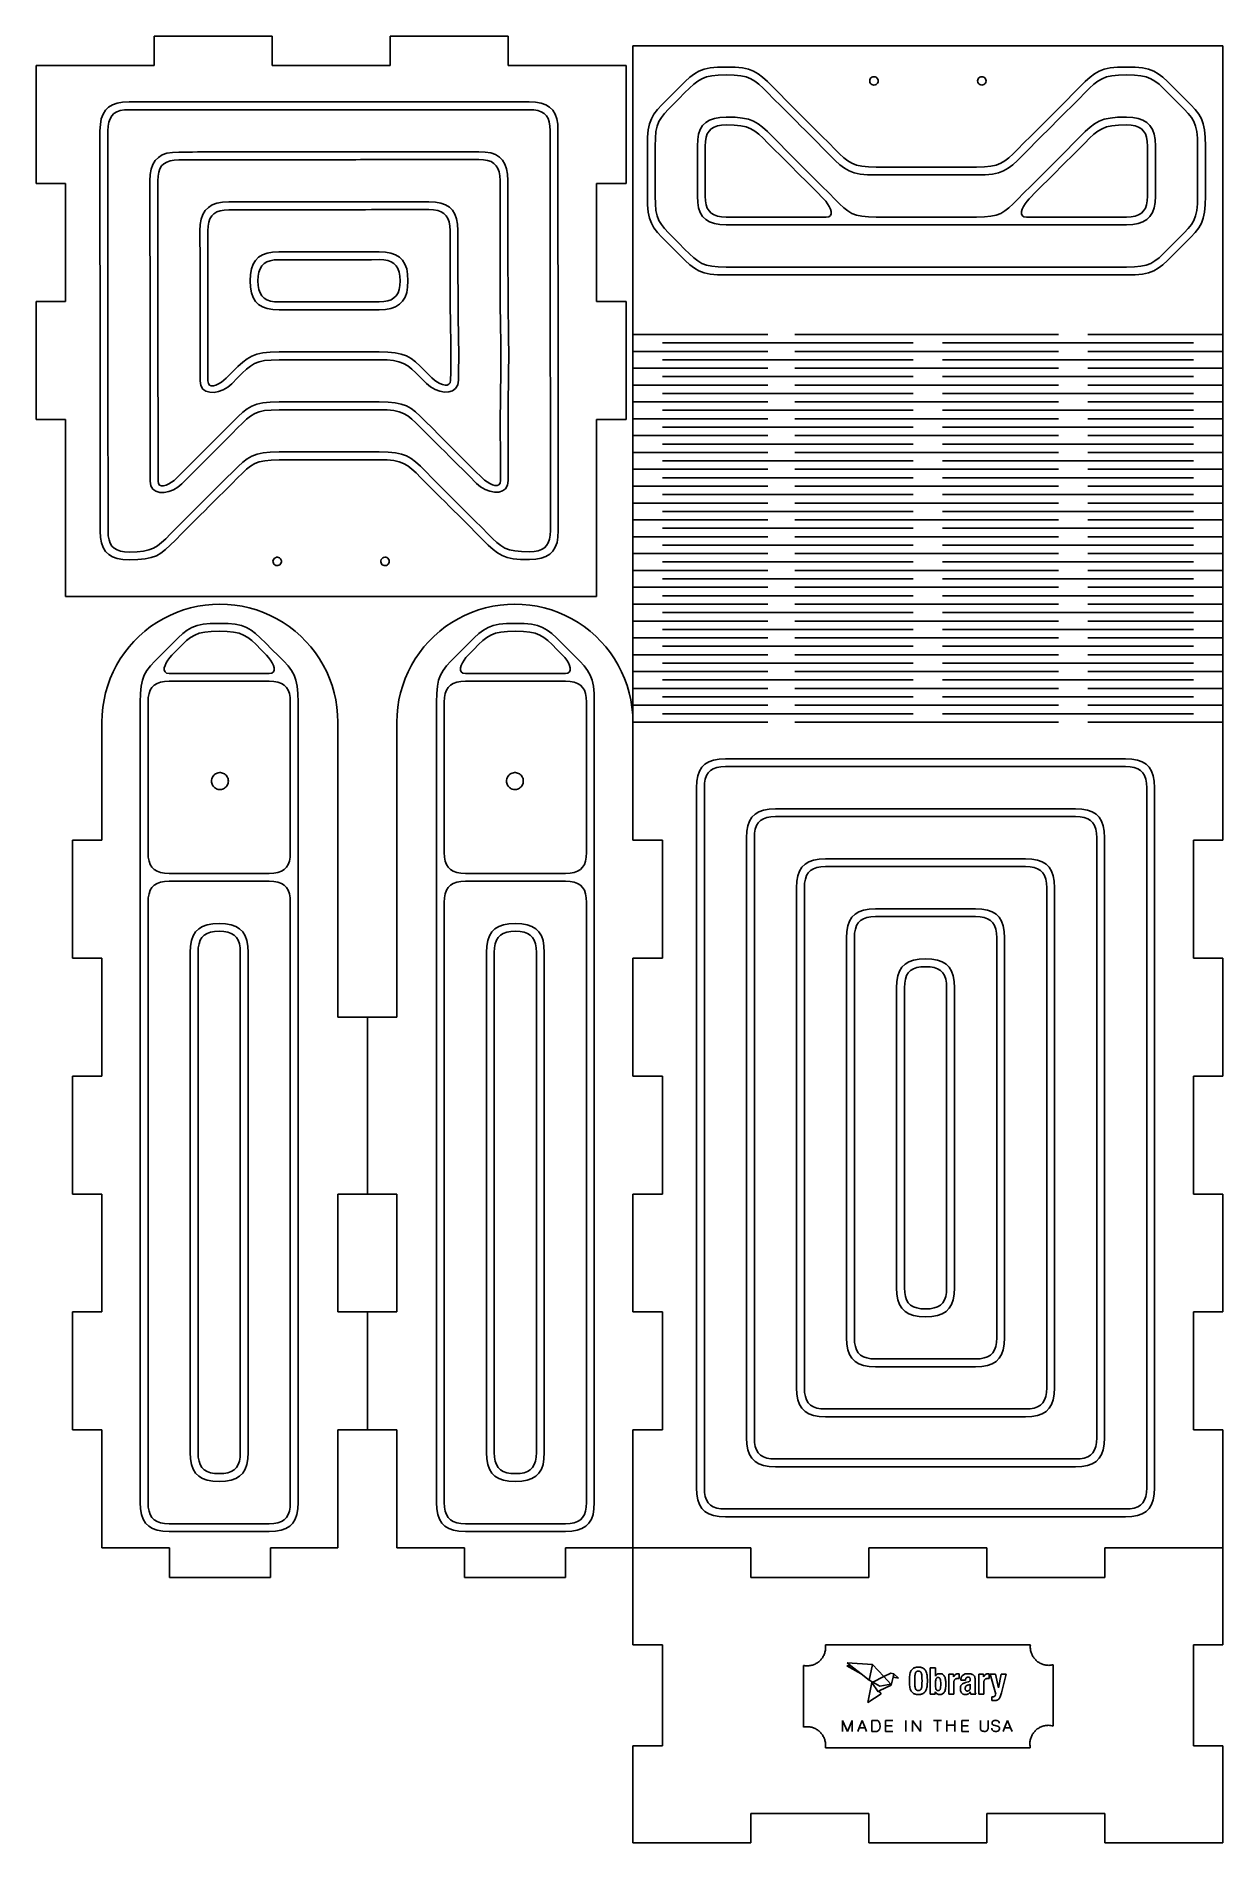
# Model space of a CAD drawing. Extents: x -112 to 112, y -170 to 170.
import ezdxf

# ---------------------------------------------------------------- set-up
doc = ezdxf.new("R2010")
doc.units = 0
doc.header["$MEASUREMENT"] = 0
doc.layers.get('0').update_dxf_attribs({"linetype": 'CONTINUOUS'})

msp = doc.modelspace()

# ---------------------------------------------------------------- linework, layer by layer
for p, q in [((-89.54, 164.63), (-89.54, 170.18)), ((-67.31, 170.18), (-89.54, 170.18)), ((-67.31, 164.63), (-67.31, 170.18)), ((-45.09, 170.18), (-45.09, 164.63)), ((-22.86, 170.18), (-45.09, 170.18)), ((-22.86, 164.63), (-22.86, 170.18)), ((0.64, 168.35), (111.76, 168.35)), ((0.64, 168.35), (0.64, 40.95)), ((111.76, 18.73), (111.76, 168.35)), ((-111.76, 164.63), (-89.54, 164.63)), ((-111.76, 164.63), (-111.76, 142.4)), ((-67.31, 164.63), (-45.09, 164.63)), ((-22.86, 164.63), (-0.64, 164.63)), ((-0.64, 142.4), (-0.64, 164.63)), ((12.22, 163.09), (13.09, 163.59)), ((13.09, 163.59), (14.05, 163.95)), ((14.05, 163.95), (15.18, 164.18)), ((15.18, 164.18), (16.55, 164.31)), ((16.55, 164.31), (18.23, 164.35)), ((18.23, 164.35), (19.9, 164.31)), ((19.9, 164.31), (21.27, 164.18)), ((21.27, 164.18), (22.4, 163.95)), ((22.4, 163.95), (23.36, 163.59)), ((23.36, 163.59), (24.23, 163.09)), ((87.59, 163.09), (88.46, 163.59)), ((88.46, 163.59), (89.43, 163.95)), ((89.43, 163.95), (90.56, 164.18)), ((90.56, 164.18), (91.93, 164.31)), ((91.93, 164.31), (93.6, 164.35)), ((93.6, 164.35), (95.27, 164.31)), ((95.27, 164.31), (96.64, 164.18)), ((96.64, 164.18), (97.77, 163.95)), ((97.77, 163.95), (98.74, 163.59)), ((98.74, 163.59), (99.61, 163.09)), ((8.28, 159.43), (9.47, 160.63)), ((9.47, 160.63), (10.48, 161.63)), ((10.39, 159.47), (11.29, 160.37)), ((10.48, 161.63), (11.37, 162.45)), ((11.29, 160.37), (12.09, 161.12)), ((11.37, 162.45), (12.22, 163.09)), ((12.09, 161.12), (12.85, 161.71)), ((12.85, 161.71), (13.62, 162.17)), ((13.62, 162.17), (14.48, 162.5)), ((14.48, 162.5), (15.5, 162.72)), ((15.5, 162.72), (16.72, 162.84)), ((16.72, 162.84), (18.23, 162.88)), ((18.23, 162.88), (19.73, 162.84)), ((19.73, 162.84), (20.95, 162.72)), ((20.95, 162.72), (21.97, 162.5)), ((21.97, 162.5), (22.83, 162.17)), ((22.83, 162.17), (23.61, 161.71)), ((23.61, 161.71), (24.36, 161.12)), ((24.23, 163.09), (25.08, 162.45)), ((24.36, 161.12), (25.16, 160.37)), ((25.08, 162.45), (25.97, 161.63)), ((25.16, 160.37), (26.06, 159.47)), ((25.97, 161.63), (26.98, 160.63)), ((26.98, 160.63), (28.17, 159.43)), ((45.25, 161.75), (45.28, 161.95)), ((45.28, 161.54), (45.25, 161.75)), ((45.28, 161.95), (45.35, 162.14)), ((45.35, 161.35), (45.28, 161.54)), ((45.35, 162.14), (45.48, 162.31)), ((45.48, 161.19), (45.35, 161.35)), ((45.48, 162.31), (45.64, 162.44)), ((45.64, 161.06), (45.48, 161.19)), ((45.64, 162.44), (45.84, 162.51)), ((45.84, 160.98), (45.64, 161.06)), ((45.84, 162.51), (46.04, 162.54)), ((46.04, 160.95), (45.84, 160.98)), ((46.04, 162.54), (46.25, 162.51)), ((46.25, 160.98), (46.04, 160.95)), ((46.25, 162.51), (46.44, 162.44)), ((46.44, 161.06), (46.25, 160.98)), ((46.44, 162.44), (46.6, 162.31)), ((46.6, 161.19), (46.44, 161.06)), ((46.6, 162.31), (46.73, 162.14)), ((46.73, 161.35), (46.6, 161.19)), ((46.73, 162.14), (46.81, 161.95)), ((46.81, 161.54), (46.73, 161.35)), ((46.81, 161.95), (46.84, 161.75)), ((46.84, 161.75), (46.81, 161.54)), ((65.57, 161.75), (65.6, 161.95)), ((65.6, 161.54), (65.57, 161.75)), ((65.6, 161.95), (65.67, 162.14)), ((65.67, 161.35), (65.6, 161.54)), ((65.67, 162.14), (65.8, 162.31)), ((65.8, 161.19), (65.67, 161.35)), ((65.8, 162.31), (65.96, 162.44)), ((65.96, 161.06), (65.8, 161.19)), ((65.96, 162.44), (66.16, 162.51)), ((66.16, 160.98), (65.96, 161.06)), ((66.16, 162.51), (66.36, 162.54)), ((66.36, 160.95), (66.16, 160.98)), ((66.36, 162.54), (66.57, 162.51)), ((66.57, 160.98), (66.36, 160.95)), ((66.57, 162.51), (66.76, 162.44)), ((66.76, 161.06), (66.57, 160.98)), ((66.76, 162.44), (66.92, 162.31)), ((66.92, 161.19), (66.76, 161.06)), ((66.92, 162.31), (67.05, 162.14)), ((67.05, 161.35), (66.92, 161.19)), ((67.05, 162.14), (67.13, 161.95)), ((67.13, 161.54), (67.05, 161.35)), ((67.13, 161.95), (67.16, 161.75)), ((67.16, 161.75), (67.13, 161.54)), ((83.66, 159.43), (84.85, 160.63)), ((84.85, 160.63), (85.86, 161.63)), ((85.77, 159.47), (86.67, 160.37)), ((85.86, 161.63), (86.75, 162.45)), ((86.67, 160.37), (87.47, 161.12)), ((86.75, 162.45), (87.59, 163.09)), ((87.47, 161.12), (88.22, 161.71)), ((88.22, 161.71), (89, 162.17)), ((89, 162.17), (89.86, 162.5)), ((89.86, 162.5), (90.87, 162.72)), ((90.87, 162.72), (92.1, 162.84)), ((92.1, 162.84), (93.6, 162.88)), ((93.6, 162.88), (95.1, 162.84)), ((95.1, 162.84), (96.33, 162.72)), ((96.33, 162.72), (97.34, 162.5)), ((97.34, 162.5), (98.2, 162.17)), ((98.2, 162.17), (98.98, 161.71)), ((98.98, 161.71), (99.74, 161.12)), ((99.61, 163.09), (100.46, 162.45)), ((99.74, 161.12), (100.53, 160.37)), ((100.46, 162.45), (101.35, 161.63)), ((100.53, 160.37), (101.43, 159.47)), ((101.35, 161.63), (102.35, 160.63)), ((102.35, 160.63), (103.54, 159.43)), ((-98.14, 156.8), (-98.72, 156.21)), ((-97.4, 157.25), (-98.14, 156.8)), ((-96.52, 157.56), (-97.4, 157.25)), ((-95.48, 157.74), (-96.52, 157.56)), ((-94.27, 157.8), (-95.48, 157.74)), ((-92.86, 157.8), (-94.27, 157.8)), ((-91.72, 157.8), (-92.86, 157.8)), ((-90.78, 157.8), (-91.72, 157.8)), ((-89.95, 157.8), (-90.78, 157.8)), ((-89.17, 157.8), (-89.95, 157.8)), ((-88.34, 157.8), (-89.17, 157.8)), ((-87.39, 157.8), (-88.34, 157.8)), ((-86.26, 157.8), (-87.39, 157.8)), ((-84.85, 157.8), (-86.26, 157.8)), ((-83.44, 157.8), (-84.85, 157.8)), ((-82.3, 157.8), (-83.44, 157.8)), ((-81.36, 157.8), (-82.3, 157.8)), ((-80.53, 157.8), (-81.36, 157.8)), ((-79.74, 157.8), (-80.53, 157.8)), ((-78.92, 157.8), (-79.74, 157.8)), ((-77.97, 157.8), (-78.92, 157.8)), ((-76.84, 157.8), (-77.97, 157.8)), ((-75.43, 157.8), (-76.84, 157.8)), ((-74.02, 157.8), (-75.43, 157.8)), ((-72.88, 157.8), (-74.02, 157.8)), ((-71.94, 157.8), (-72.88, 157.8)), ((-71.11, 157.8), (-71.94, 157.8)), ((-70.32, 157.8), (-71.11, 157.8)), ((-69.49, 157.8), (-70.32, 157.8)), ((-68.55, 157.8), (-69.49, 157.8)), ((-67.41, 157.8), (-68.55, 157.8)), ((-66, 157.8), (-67.41, 157.8)), ((-64.6, 157.8), (-66, 157.8)), ((-63.46, 157.8), (-64.6, 157.8)), ((-62.51, 157.8), (-63.46, 157.8)), ((-61.69, 157.8), (-62.51, 157.8)), ((-60.9, 157.8), (-61.69, 157.8)), ((-60.07, 157.8), (-60.9, 157.8)), ((-59.13, 157.8), (-60.07, 157.8)), ((-57.99, 157.8), (-59.13, 157.8)), ((-56.58, 157.8), (-57.99, 157.8)), ((-55.17, 157.8), (-56.58, 157.8)), ((-54.04, 157.8), (-55.17, 157.8)), ((-53.09, 157.8), (-54.04, 157.8)), ((-52.27, 157.8), (-53.09, 157.8)), ((-51.48, 157.8), (-52.27, 157.8)), ((-50.65, 157.8), (-51.48, 157.8)), ((-49.71, 157.8), (-50.65, 157.8)), ((-48.57, 157.8), (-49.71, 157.8)), ((-47.16, 157.8), (-48.57, 157.8)), ((-45.75, 157.8), (-47.16, 157.8)), ((-44.61, 157.8), (-45.75, 157.8)), ((-43.67, 157.8), (-44.61, 157.8)), ((-42.84, 157.8), (-43.67, 157.8)), ((-42.06, 157.8), (-42.84, 157.8)), ((-41.23, 157.8), (-42.06, 157.8)), ((-40.28, 157.8), (-41.23, 157.8)), ((-39.15, 157.8), (-40.28, 157.8)), ((-37.74, 157.8), (-39.15, 157.8)), ((-36.33, 157.8), (-37.74, 157.8)), ((-35.19, 157.8), (-36.33, 157.8)), ((-34.25, 157.8), (-35.19, 157.8)), ((-33.42, 157.8), (-34.25, 157.8)), ((-32.63, 157.8), (-33.42, 157.8)), ((-31.81, 157.8), (-32.63, 157.8)), ((-30.86, 157.8), (-31.81, 157.8)), ((-29.73, 157.8), (-30.86, 157.8)), ((-28.32, 157.8), (-29.73, 157.8)), ((-26.91, 157.8), (-28.32, 157.8)), ((-25.77, 157.8), (-26.91, 157.8)), ((-24.83, 157.8), (-25.77, 157.8)), ((-24, 157.8), (-24.83, 157.8)), ((-23.21, 157.8), (-24, 157.8)), ((-22.38, 157.8), (-23.21, 157.8)), ((-21.44, 157.8), (-22.38, 157.8)), ((-20.3, 157.8), (-21.44, 157.8)), ((-18.89, 157.8), (-20.3, 157.8)), ((-17.7, 157.74), (-18.89, 157.8)), ((-16.66, 157.56), (-17.7, 157.74)), ((-15.78, 157.25), (-16.66, 157.56)), ((-15.05, 156.8), (-15.78, 157.25)), ((-14.46, 156.22), (-15.05, 156.8)), ((5.26, 156.34), (6.08, 157.23)), ((6.08, 157.23), (7.08, 158.23)), ((7.08, 158.23), (8.28, 159.43)), ((7.33, 156.41), (8.24, 157.31)), ((8.24, 157.31), (9.32, 158.38)), ((9.32, 158.38), (10.39, 159.47)), ((26.06, 159.47), (27.13, 158.38)), ((27.13, 158.38), (28.54, 156.98)), ((28.17, 159.43), (29.58, 158.02)), ((28.54, 156.98), (29.67, 155.84)), ((29.58, 158.02), (30.71, 156.88)), ((30.71, 156.88), (31.66, 155.94)), ((80.17, 155.94), (81.11, 156.88)), ((81.11, 156.88), (82.25, 158.02)), ((82.15, 155.84), (83.29, 156.98)), ((82.25, 158.02), (83.66, 159.43)), ((83.29, 156.98), (84.7, 158.38)), ((84.7, 158.38), (85.77, 159.47)), ((101.43, 159.47), (102.5, 158.38)), ((102.5, 158.38), (103.59, 157.31)), ((103.54, 159.43), (104.75, 158.23)), ((103.59, 157.31), (104.49, 156.41)), ((104.75, 158.23), (105.75, 157.23)), ((105.75, 157.23), (106.56, 156.34)), ((-99.67, 153.54), (-99.74, 152.34)), ((-99.49, 154.59), (-99.67, 153.54)), ((-99.17, 155.47), (-99.49, 154.59)), ((-98.72, 156.21), (-99.17, 155.47)), ((-98.22, 153.21), (-98.26, 152.33)), ((-98.08, 153.98), (-98.22, 153.21)), ((-97.85, 154.62), (-98.08, 153.98)), ((-97.52, 155.16), (-97.85, 154.62)), ((-97.1, 155.59), (-97.52, 155.16)), ((-96.56, 155.92), (-97.1, 155.59)), ((-95.91, 156.15), (-96.56, 155.92)), ((-95.15, 156.29), (-95.91, 156.15)), ((-94.27, 156.33), (-95.15, 156.29)), ((-92.86, 156.33), (-94.27, 156.33)), ((-91.72, 156.33), (-92.86, 156.33)), ((-90.78, 156.33), (-91.72, 156.33)), ((-89.95, 156.33), (-90.78, 156.33)), ((-89.17, 156.33), (-89.95, 156.33)), ((-88.34, 156.33), (-89.17, 156.33)), ((-87.39, 156.33), (-88.34, 156.33)), ((-86.26, 156.33), (-87.39, 156.33)), ((-84.85, 156.33), (-86.26, 156.33)), ((-83.44, 156.33), (-84.85, 156.33)), ((-82.3, 156.33), (-83.44, 156.33)), ((-81.36, 156.33), (-82.3, 156.33)), ((-80.53, 156.33), (-81.36, 156.33)), ((-79.74, 156.33), (-80.53, 156.33)), ((-78.92, 156.33), (-79.74, 156.33)), ((-77.97, 156.33), (-78.92, 156.33)), ((-76.84, 156.33), (-77.97, 156.33)), ((-75.43, 156.33), (-76.84, 156.33)), ((-74.02, 156.33), (-75.43, 156.33)), ((-72.88, 156.33), (-74.02, 156.33)), ((-71.94, 156.33), (-72.88, 156.33)), ((-71.11, 156.33), (-71.94, 156.33)), ((-70.32, 156.33), (-71.11, 156.33)), ((-69.49, 156.33), (-70.32, 156.33)), ((-68.55, 156.33), (-69.49, 156.33)), ((-67.41, 156.33), (-68.55, 156.33)), ((-66, 156.33), (-67.41, 156.33)), ((-64.6, 156.33), (-66, 156.33)), ((-63.46, 156.33), (-64.6, 156.33)), ((-62.51, 156.33), (-63.46, 156.33)), ((-61.69, 156.33), (-62.51, 156.33)), ((-60.9, 156.33), (-61.69, 156.33)), ((-60.07, 156.33), (-60.9, 156.33)), ((-59.13, 156.33), (-60.07, 156.33)), ((-57.99, 156.33), (-59.13, 156.33)), ((-56.58, 156.33), (-57.99, 156.33)), ((-55.17, 156.33), (-56.58, 156.33)), ((-54.04, 156.33), (-55.17, 156.33)), ((-53.09, 156.33), (-54.04, 156.33)), ((-52.27, 156.33), (-53.09, 156.33)), ((-51.48, 156.33), (-52.27, 156.33)), ((-50.65, 156.33), (-51.48, 156.33)), ((-49.71, 156.33), (-50.65, 156.33)), ((-48.57, 156.33), (-49.71, 156.33)), ((-47.16, 156.33), (-48.57, 156.33)), ((-45.75, 156.33), (-47.16, 156.33)), ((-44.61, 156.33), (-45.75, 156.33)), ((-43.67, 156.33), (-44.61, 156.33)), ((-42.84, 156.33), (-43.67, 156.33)), ((-42.06, 156.33), (-42.84, 156.33)), ((-41.23, 156.33), (-42.06, 156.33)), ((-40.28, 156.33), (-41.23, 156.33)), ((-39.15, 156.33), (-40.28, 156.33)), ((-37.74, 156.33), (-39.15, 156.33)), ((-36.33, 156.33), (-37.74, 156.33)), ((-35.19, 156.33), (-36.33, 156.33)), ((-34.25, 156.33), (-35.19, 156.33)), ((-33.42, 156.33), (-34.25, 156.33)), ((-32.63, 156.33), (-33.42, 156.33)), ((-31.81, 156.33), (-32.63, 156.33)), ((-30.86, 156.33), (-31.81, 156.33)), ((-29.73, 156.33), (-30.86, 156.33)), ((-28.32, 156.33), (-29.73, 156.33)), ((-26.91, 156.33), (-28.32, 156.33)), ((-25.77, 156.33), (-26.91, 156.33)), ((-24.83, 156.33), (-25.77, 156.33)), ((-24, 156.33), (-24.83, 156.33)), ((-23.21, 156.33), (-24, 156.33)), ((-22.38, 156.33), (-23.21, 156.33)), ((-21.44, 156.33), (-22.38, 156.33)), ((-20.3, 156.33), (-21.44, 156.33)), ((-18.89, 156.33), (-20.3, 156.33)), ((-18.02, 156.29), (-18.89, 156.33)), ((-17.27, 156.15), (-18.02, 156.29)), ((-16.62, 155.93), (-17.27, 156.15)), ((-16.09, 155.6), (-16.62, 155.93)), ((-15.66, 155.18), (-16.09, 155.6)), ((-15.34, 154.65), (-15.66, 155.18)), ((-15.11, 154.01), (-15.34, 154.65)), ((-14.98, 153.25), (-15.11, 154.01)), ((-14.94, 152.38), (-14.98, 153.25)), ((-14.01, 155.49), (-14.46, 156.22)), ((-13.7, 154.61), (-14.01, 155.49)), ((-13.52, 153.57), (-13.7, 154.61)), ((-13.47, 152.38), (-13.52, 153.57)), ((3.53, 152.52), (3.76, 153.65)), ((3.76, 153.65), (4.12, 154.62)), ((4.12, 154.62), (4.61, 155.49)), ((4.61, 155.49), (5.26, 156.34)), ((4.99, 152.21), (5.21, 153.22)), ((5.21, 153.22), (5.54, 154.09)), ((5.54, 154.09), (6, 154.86)), ((6, 154.86), (6.59, 155.62)), ((6.59, 155.62), (7.33, 156.41)), ((13.78, 153.34), (13.33, 152.61)), ((14.37, 153.93), (13.78, 153.34)), ((15.1, 154.37), (14.37, 153.93)), ((15.98, 154.69), (15.1, 154.37)), ((16.59, 153.28), (15.95, 153.05)), ((17.02, 154.87), (15.98, 154.69)), ((17.35, 153.41), (16.59, 153.28)), ((18.23, 154.93), (17.02, 154.87)), ((18.23, 153.46), (17.35, 153.41)), ((19.9, 154.89), (18.23, 154.93)), ((19.73, 153.42), (18.23, 153.46)), ((20.95, 153.3), (19.73, 153.42)), ((21.27, 154.76), (19.9, 154.89)), ((21.97, 153.08), (20.95, 153.3)), ((22.4, 154.52), (21.27, 154.76)), ((23.36, 154.17), (22.4, 154.52)), ((24.23, 153.67), (23.36, 154.17)), ((25.08, 153.02), (24.23, 153.67)), ((29.67, 155.84), (30.62, 154.89)), ((30.62, 154.89), (31.44, 154.07)), ((31.44, 154.07), (32.23, 153.28)), ((31.66, 155.94), (32.48, 155.11)), ((32.23, 153.28), (33.06, 152.45)), ((32.48, 155.11), (33.27, 154.32)), ((33.27, 154.32), (34.1, 153.49)), ((34.1, 153.49), (35.04, 152.55)), ((76.78, 152.55), (77.73, 153.49)), ((77.73, 153.49), (78.55, 154.32)), ((78.55, 154.32), (79.34, 155.11)), ((78.77, 152.45), (79.59, 153.28)), ((79.34, 155.11), (80.17, 155.94)), ((79.59, 153.28), (80.38, 154.07)), ((80.38, 154.07), (81.21, 154.89)), ((81.21, 154.89), (82.15, 155.84)), ((87.59, 153.67), (86.75, 153.02)), ((88.46, 154.17), (87.59, 153.67)), ((89.43, 154.52), (88.46, 154.17)), ((90.56, 154.76), (89.43, 154.52)), ((90.87, 153.3), (89.86, 153.08)), ((91.93, 154.89), (90.56, 154.76)), ((92.1, 153.42), (90.87, 153.3)), ((93.6, 154.93), (91.93, 154.89)), ((93.6, 153.46), (92.1, 153.42)), ((94.8, 154.87), (93.6, 154.93)), ((94.48, 153.41), (93.6, 153.46)), ((95.24, 153.28), (94.48, 153.41)), ((95.84, 154.69), (94.8, 154.87)), ((95.88, 153.05), (95.24, 153.28)), ((96.72, 154.37), (95.84, 154.69)), ((97.46, 153.93), (96.72, 154.37)), ((98.04, 153.34), (97.46, 153.93)), ((98.49, 152.61), (98.04, 153.34)), ((104.49, 156.41), (105.23, 155.62)), ((105.23, 155.62), (105.83, 154.86)), ((105.83, 154.86), (106.28, 154.09)), ((106.28, 154.09), (106.62, 153.22)), ((106.56, 156.34), (107.21, 155.49)), ((106.62, 153.22), (106.84, 152.21)), ((107.21, 155.49), (107.71, 154.62)), ((107.71, 154.62), (108.06, 153.65)), ((108.06, 153.65), (108.3, 152.52)), ((-99.74, 150.92), (-99.75, 149.78)), ((-99.75, 149.78), (-99.75, 148.84)), ((-99.74, 152.34), (-99.74, 150.92)), ((-98.27, 150.92), (-98.28, 149.78)), ((-98.28, 149.78), (-98.28, 148.84)), ((-98.26, 152.33), (-98.27, 150.92)), ((-14.95, 149.84), (-14.94, 150.98)), ((-14.95, 148.9), (-14.95, 149.84)), ((-14.94, 150.98), (-14.94, 152.38)), ((-13.48, 149.84), (-13.47, 150.97)), ((-13.48, 148.9), (-13.48, 149.84)), ((-13.47, 150.97), (-13.47, 152.38)), ((3.36, 149.48), (3.4, 151.16)), ((3.4, 151.16), (3.53, 152.52)), ((4.83, 149.48), (4.87, 150.99)), ((4.87, 150.99), (4.99, 152.21)), ((12.84, 150.68), (12.78, 149.48)), ((13.02, 151.72), (12.84, 150.68)), ((13.33, 152.61), (13.02, 151.72)), ((14.29, 150.36), (14.25, 149.48)), ((14.43, 151.12), (14.29, 150.36)), ((14.66, 151.76), (14.43, 151.12)), ((14.98, 152.3), (14.66, 151.76)), ((15.41, 152.73), (14.98, 152.3)), ((15.95, 153.05), (15.41, 152.73)), ((22.83, 152.74), (21.97, 153.08)), ((23.61, 152.29), (22.83, 152.74)), ((24.36, 151.69), (23.61, 152.29)), ((25.16, 150.95), (24.36, 151.69)), ((25.97, 152.21), (25.08, 153.02)), ((26.06, 150.05), (25.16, 150.95)), ((26.98, 151.21), (25.97, 152.21)), ((27.13, 148.96), (26.06, 150.05)), ((28.17, 150), (26.98, 151.21)), ((29.58, 148.59), (28.17, 150)), ((33.06, 152.45), (34, 151.51)), ((34, 151.51), (35.14, 150.37)), ((35.04, 152.55), (36.18, 151.41)), ((35.14, 150.37), (36.55, 148.96)), ((36.18, 151.41), (37.59, 150)), ((37.59, 150), (38.66, 148.92)), ((73.17, 148.92), (74.24, 150)), ((74.24, 150), (75.65, 151.41)), ((75.28, 148.96), (76.69, 150.37)), ((75.65, 151.41), (76.78, 152.55)), ((76.69, 150.37), (77.82, 151.51)), ((77.82, 151.51), (78.77, 152.45)), ((83.66, 150), (82.25, 148.59)), ((84.85, 151.21), (83.66, 150)), ((85.77, 150.05), (84.7, 148.96)), ((85.86, 152.21), (84.85, 151.21)), ((86.67, 150.95), (85.77, 150.05)), ((86.75, 153.02), (85.86, 152.21)), ((87.47, 151.69), (86.67, 150.95)), ((88.22, 152.29), (87.47, 151.69)), ((89, 152.74), (88.22, 152.29)), ((89.86, 153.08), (89, 152.74)), ((96.42, 152.73), (95.88, 153.05)), ((96.84, 152.3), (96.42, 152.73)), ((97.17, 151.76), (96.84, 152.3)), ((97.4, 151.12), (97.17, 151.76)), ((97.53, 150.36), (97.4, 151.12)), ((97.58, 149.48), (97.53, 150.36)), ((98.8, 151.72), (98.49, 152.61)), ((98.99, 150.68), (98.8, 151.72)), ((99.05, 149.48), (98.99, 150.68)), ((106.84, 152.21), (106.96, 150.99)), ((106.96, 150.99), (107, 149.48)), ((108.3, 152.52), (108.43, 151.16)), ((108.43, 151.16), (108.47, 149.48)), ((-99.75, 148.84), (-99.75, 148.01)), ((-99.75, 148.01), (-99.75, 147.22)), ((-99.75, 147.22), (-99.75, 146.39)), ((-99.75, 146.39), (-99.75, 145.44)), ((-98.28, 148.84), (-98.28, 148.01)), ((-98.28, 148.01), (-98.28, 147.22)), ((-98.28, 147.22), (-98.28, 146.39)), ((-98.28, 146.39), (-98.28, 145.44)), ((-89.78, 146.02), (-89.33, 146.76)), ((-89.33, 146.76), (-88.74, 147.34)), ((-88.74, 147.34), (-88.01, 147.79)), ((-88.01, 147.79), (-87.13, 148.11)), ((-87.7, 146.14), (-87.17, 146.47)), ((-87.17, 146.47), (-86.52, 146.7)), ((-87.13, 148.11), (-86.09, 148.29)), ((-86.52, 146.7), (-85.76, 146.84)), ((-86.09, 148.29), (-84.89, 148.35)), ((-85.76, 146.84), (-84.89, 146.88)), ((-84.89, 148.35), (-83.48, 148.35)), ((-84.89, 146.88), (-83.48, 146.88)), ((-83.48, 148.35), (-82.34, 148.35)), ((-83.48, 146.88), (-82.34, 146.88)), ((-82.34, 148.35), (-81.4, 148.36)), ((-82.34, 146.88), (-81.4, 146.88)), ((-81.4, 148.36), (-80.57, 148.36)), ((-81.4, 146.88), (-80.57, 146.88)), ((-80.57, 148.36), (-79.78, 148.36)), ((-80.57, 146.88), (-79.78, 146.89)), ((-79.78, 148.36), (-78.96, 148.36)), ((-79.78, 146.89), (-78.95, 146.89)), ((-78.96, 148.36), (-78.01, 148.36)), ((-78.95, 146.89), (-78.01, 146.89)), ((-78.01, 148.36), (-76.88, 148.36)), ((-78.01, 146.89), (-76.87, 146.89)), ((-76.88, 148.36), (-75.47, 148.36)), ((-76.87, 146.89), (-75.46, 146.89)), ((-75.47, 148.36), (-74.06, 148.36)), ((-75.46, 146.89), (-74.06, 146.89)), ((-74.06, 148.36), (-72.92, 148.36)), ((-74.06, 146.89), (-72.92, 146.89)), ((-72.92, 148.36), (-71.98, 148.37)), ((-72.92, 146.89), (-71.98, 146.89)), ((-71.98, 148.37), (-71.15, 148.37)), ((-71.98, 146.89), (-71.15, 146.89)), ((-71.15, 148.37), (-70.36, 148.37)), ((-71.15, 146.89), (-70.36, 146.9)), ((-70.36, 148.37), (-69.53, 148.37)), ((-70.36, 146.9), (-69.53, 146.9)), ((-69.53, 148.37), (-68.59, 148.37)), ((-69.53, 146.9), (-68.59, 146.9)), ((-68.59, 148.37), (-67.45, 148.37)), ((-68.59, 146.9), (-67.45, 146.9)), ((-67.45, 148.37), (-66.04, 148.37)), ((-67.45, 146.9), (-66.04, 146.9)), ((-66.04, 148.37), (-64.64, 148.37)), ((-66.04, 146.9), (-64.63, 146.9)), ((-64.64, 148.37), (-63.5, 148.37)), ((-64.63, 146.9), (-63.5, 146.9)), ((-63.5, 148.37), (-62.55, 148.38)), ((-63.5, 146.9), (-62.55, 146.9)), ((-62.55, 148.38), (-61.73, 148.38)), ((-62.55, 146.9), (-61.73, 146.9)), ((-61.73, 148.38), (-60.94, 148.38)), ((-61.73, 146.9), (-60.94, 146.9)), ((-60.94, 148.38), (-60.11, 148.38)), ((-60.94, 146.9), (-60.11, 146.91)), ((-60.11, 148.38), (-59.17, 148.38)), ((-60.11, 146.91), (-59.17, 146.91)), ((-59.17, 148.38), (-58.03, 148.38)), ((-59.17, 146.91), (-58.03, 146.91)), ((-58.03, 148.38), (-56.62, 148.38)), ((-58.03, 146.91), (-56.62, 146.91)), ((-56.62, 148.38), (-55.21, 148.38)), ((-56.62, 146.91), (-55.21, 146.91)), ((-55.21, 148.38), (-54.08, 148.38)), ((-55.21, 146.91), (-54.07, 146.91)), ((-54.08, 148.38), (-53.13, 148.39)), ((-54.07, 146.91), (-53.13, 146.91)), ((-53.13, 148.39), (-52.31, 148.39)), ((-53.13, 146.91), (-52.3, 146.91)), ((-52.31, 148.39), (-51.52, 148.39)), ((-52.3, 146.91), (-51.52, 146.91)), ((-51.52, 148.39), (-50.69, 148.39)), ((-51.52, 146.91), (-50.69, 146.92)), ((-50.69, 148.39), (-49.75, 148.39)), ((-50.69, 146.92), (-49.74, 146.92)), ((-49.75, 148.39), (-48.61, 148.39)), ((-49.74, 146.92), (-48.61, 146.92)), ((-48.61, 148.39), (-47.2, 148.39)), ((-48.61, 146.92), (-47.2, 146.92)), ((-47.2, 148.39), (-45.79, 148.39)), ((-47.2, 146.92), (-45.79, 146.92)), ((-45.79, 148.39), (-44.65, 148.39)), ((-45.79, 146.92), (-44.65, 146.92)), ((-44.65, 148.39), (-43.71, 148.39)), ((-44.65, 146.92), (-43.71, 146.92)), ((-43.71, 148.39), (-42.88, 148.4)), ((-43.71, 146.92), (-42.88, 146.92)), ((-42.88, 148.4), (-42.1, 148.4)), ((-42.88, 146.92), (-42.09, 146.92)), ((-42.1, 148.4), (-41.27, 148.4)), ((-42.09, 146.92), (-41.27, 146.93)), ((-41.27, 148.4), (-40.32, 148.4)), ((-41.27, 146.93), (-40.32, 146.93)), ((-40.32, 148.4), (-39.19, 148.4)), ((-40.32, 146.93), (-39.19, 146.93)), ((-39.19, 148.4), (-37.78, 148.4)), ((-39.19, 146.93), (-37.78, 146.93)), ((-37.78, 148.4), (-36.37, 148.4)), ((-37.78, 146.93), (-36.37, 146.93)), ((-36.37, 148.4), (-35.23, 148.4)), ((-36.37, 146.93), (-35.23, 146.93)), ((-35.23, 148.4), (-34.29, 148.4)), ((-35.23, 146.93), (-34.29, 146.93)), ((-34.29, 148.4), (-33.46, 148.41)), ((-34.29, 146.93), (-33.46, 146.93)), ((-33.46, 148.41), (-32.67, 148.41)), ((-33.46, 146.93), (-32.67, 146.93)), ((-32.67, 148.41), (-31.85, 148.41)), ((-32.67, 146.93), (-31.84, 146.94)), ((-31.85, 148.41), (-30.9, 148.41)), ((-31.84, 146.94), (-30.9, 146.94)), ((-30.9, 148.41), (-29.77, 148.41)), ((-30.9, 146.94), (-29.76, 146.94)), ((-29.77, 148.41), (-28.36, 148.41)), ((-29.76, 146.94), (-28.35, 146.94)), ((-28.36, 148.41), (-27.16, 148.35)), ((-28.35, 146.94), (-27.48, 146.9)), ((-27.48, 146.9), (-26.72, 146.76)), ((-27.16, 148.35), (-26.12, 148.17)), ((-26.72, 146.76), (-26.07, 146.54)), ((-26.12, 148.17), (-25.23, 147.86)), ((-26.07, 146.54), (-25.54, 146.21)), ((-25.23, 147.86), (-24.5, 147.41)), ((-24.5, 147.41), (-23.91, 146.83)), ((-23.91, 146.83), (-23.46, 146.09)), ((-14.96, 147.29), (-14.95, 148.07)), ((-14.96, 146.46), (-14.96, 147.29)), ((-14.96, 145.52), (-14.96, 146.46)), ((-14.95, 148.07), (-14.95, 148.9)), ((-13.48, 148.07), (-13.48, 148.9)), ((-13.48, 147.28), (-13.48, 148.07)), ((-13.48, 146.46), (-13.48, 147.28)), ((-13.48, 145.52), (-13.48, 146.46)), ((3.36, 148.07), (3.36, 149.48)), ((3.36, 146.94), (3.36, 148.07)), ((3.36, 145.99), (3.36, 146.94)), ((4.83, 148.07), (4.83, 149.48)), ((4.83, 146.94), (4.83, 148.07)), ((4.83, 145.99), (4.83, 146.94)), ((12.78, 149.48), (12.78, 148.07)), ((12.78, 148.07), (12.78, 146.94)), ((12.78, 146.94), (12.78, 145.99)), ((14.25, 149.48), (14.25, 148.07)), ((14.25, 148.07), (14.25, 146.94)), ((14.25, 146.94), (14.25, 145.99)), ((28.54, 147.55), (27.13, 148.96)), ((29.67, 146.42), (28.54, 147.55)), ((30.71, 147.46), (29.58, 148.59)), ((30.62, 145.47), (29.67, 146.42)), ((31.66, 146.51), (30.71, 147.46)), ((32.48, 145.69), (31.66, 146.51)), ((36.55, 148.96), (37.74, 147.76)), ((37.74, 147.76), (38.75, 146.76)), ((38.66, 148.92), (39.56, 148.01)), ((38.75, 146.76), (39.64, 145.94)), ((39.56, 148.01), (40.36, 147.27)), ((40.36, 147.27), (41.11, 146.68)), ((41.11, 146.68), (41.89, 146.22)), ((69.94, 146.22), (70.72, 146.68)), ((70.72, 146.68), (71.47, 147.27)), ((71.47, 147.27), (72.27, 148.01)), ((72.19, 145.94), (73.08, 146.76)), ((72.27, 148.01), (73.17, 148.92)), ((73.08, 146.76), (74.09, 147.76)), ((74.09, 147.76), (75.28, 148.96)), ((80.17, 146.51), (79.34, 145.69)), ((81.11, 147.46), (80.17, 146.51)), ((82.25, 148.59), (81.11, 147.46)), ((82.15, 146.42), (81.21, 145.47)), ((83.29, 147.55), (82.15, 146.42)), ((84.7, 148.96), (83.29, 147.55)), ((97.58, 148.07), (97.58, 149.48)), ((97.58, 146.94), (97.58, 148.07)), ((97.58, 145.99), (97.58, 146.94)), ((99.05, 148.07), (99.05, 149.48)), ((99.05, 146.94), (99.05, 148.07)), ((99.05, 145.99), (99.05, 146.94)), ((107, 149.48), (107, 148.07)), ((107, 148.07), (107, 146.94)), ((107, 146.94), (107, 145.99)), ((108.47, 149.48), (108.47, 148.07)), ((108.47, 148.07), (108.47, 146.94)), ((108.47, 146.94), (108.47, 145.99)), ((-99.75, 145.44), (-99.75, 144.3)), ((-99.75, 144.3), (-99.75, 142.89)), ((-98.28, 145.44), (-98.28, 144.3)), ((-98.28, 144.3), (-98.28, 142.89)), ((-90.33, 142.9), (-90.27, 144.1)), ((-90.27, 144.1), (-90.09, 145.14)), ((-90.09, 145.14), (-89.78, 146.02)), ((-88.86, 142.9), (-88.81, 143.78)), ((-88.81, 143.78), (-88.68, 144.54)), ((-88.68, 144.54), (-88.45, 145.18)), ((-88.45, 145.18), (-88.13, 145.72)), ((-88.13, 145.72), (-87.7, 146.14)), ((-25.54, 146.21), (-25.11, 145.78)), ((-25.11, 145.78), (-24.78, 145.25)), ((-24.78, 145.25), (-24.56, 144.6)), ((-24.56, 144.6), (-24.42, 143.84)), ((-24.42, 143.84), (-24.38, 142.97)), ((-24.38, 142.97), (-24.37, 141.56)), ((-23.46, 146.09), (-23.15, 145.21)), ((-23.15, 145.21), (-22.96, 144.17)), ((-22.96, 144.17), (-22.9, 142.97)), ((-22.9, 142.97), (-22.9, 141.56)), ((-14.96, 144.38), (-14.96, 145.52)), ((-14.95, 142.98), (-14.96, 144.38)), ((-14.95, 141.57), (-14.95, 142.98)), ((-13.48, 144.38), (-13.48, 145.52)), ((-13.48, 142.98), (-13.48, 144.38)), ((-13.48, 141.57), (-13.48, 142.98)), ((3.36, 145.17), (3.36, 145.99)), ((3.36, 144.38), (3.36, 145.17)), ((3.36, 143.55), (3.36, 144.38)), ((3.36, 142.61), (3.36, 143.55)), ((4.83, 145.17), (4.83, 145.99)), ((4.83, 144.38), (4.83, 145.17)), ((4.83, 143.55), (4.83, 144.38)), ((4.83, 142.61), (4.83, 143.55)), ((12.78, 145.99), (12.78, 145.17)), ((12.78, 145.17), (12.78, 144.38)), ((12.78, 144.38), (12.78, 143.55)), ((12.78, 143.55), (12.78, 142.61)), ((14.25, 145.99), (14.25, 145.17)), ((14.25, 145.17), (14.25, 144.38)), ((14.25, 144.38), (14.25, 143.55)), ((14.25, 143.55), (14.25, 142.61)), ((31.44, 144.65), (30.62, 145.47)), ((32.23, 143.86), (31.44, 144.65)), ((33.06, 143.03), (32.23, 143.86)), ((33.27, 144.9), (32.48, 145.69)), ((34, 142.09), (33.06, 143.03)), ((34.1, 144.07), (33.27, 144.9)), ((35.04, 143.13), (34.1, 144.07)), ((36.18, 141.99), (35.04, 143.13)), ((39.64, 145.94), (40.48, 145.29)), ((40.48, 145.29), (41.35, 144.8)), ((41.35, 144.8), (42.32, 144.44)), ((41.89, 146.22), (42.75, 145.89)), ((42.32, 144.44), (43.45, 144.21)), ((42.75, 145.89), (43.76, 145.67)), ((43.45, 144.21), (44.82, 144.08)), ((43.76, 145.67), (44.99, 145.55)), ((44.82, 144.08), (46.49, 144.04)), ((44.99, 145.55), (46.49, 145.51)), ((46.49, 145.51), (47.9, 145.51)), ((46.49, 144.04), (47.9, 144.04)), ((47.9, 145.51), (49.04, 145.51)), ((47.9, 144.04), (49.04, 144.04)), ((49.04, 145.51), (49.98, 145.51)), ((49.04, 144.04), (49.98, 144.04)), ((49.98, 145.51), (50.81, 145.51)), ((49.98, 144.04), (50.81, 144.04)), ((50.81, 145.51), (51.6, 145.51)), ((50.81, 144.04), (51.6, 144.04)), ((51.6, 145.51), (52.42, 145.51)), ((51.6, 144.04), (52.42, 144.04)), ((52.42, 145.51), (53.37, 145.51)), ((52.42, 144.04), (53.37, 144.04)), ((53.37, 145.51), (54.5, 145.51)), ((53.37, 144.04), (54.5, 144.04)), ((54.5, 145.51), (55.91, 145.51)), ((54.5, 144.04), (55.91, 144.04)), ((55.91, 145.51), (57.32, 145.51)), ((55.91, 144.04), (57.32, 144.04)), ((57.32, 145.51), (58.46, 145.51)), ((57.32, 144.04), (58.46, 144.04)), ((58.46, 145.51), (59.4, 145.51)), ((58.46, 144.04), (59.4, 144.04)), ((59.4, 145.51), (60.23, 145.51)), ((59.4, 144.04), (60.23, 144.04)), ((60.23, 145.51), (61.02, 145.51)), ((60.23, 144.04), (61.02, 144.04)), ((61.02, 145.51), (61.85, 145.51)), ((61.02, 144.04), (61.85, 144.04)), ((61.85, 145.51), (62.79, 145.51)), ((61.85, 144.04), (62.79, 144.04)), ((62.79, 145.51), (63.93, 145.51)), ((62.79, 144.04), (63.93, 144.04)), ((63.93, 145.51), (65.33, 145.51)), ((63.93, 144.04), (65.33, 144.04)), ((65.33, 145.51), (66.84, 145.55)), ((65.33, 144.04), (67.01, 144.08)), ((66.84, 145.55), (68.06, 145.67)), ((67.01, 144.08), (68.38, 144.21)), ((68.06, 145.67), (69.08, 145.89)), ((68.38, 144.21), (69.51, 144.44)), ((69.08, 145.89), (69.94, 146.22)), ((69.51, 144.44), (70.47, 144.8)), ((70.47, 144.8), (71.34, 145.29)), ((71.34, 145.29), (72.19, 145.94)), ((76.78, 143.13), (75.65, 141.99)), ((77.73, 144.07), (76.78, 143.13)), ((78.55, 144.9), (77.73, 144.07)), ((78.77, 143.03), (77.82, 142.09)), ((79.34, 145.69), (78.55, 144.9)), ((79.59, 143.86), (78.77, 143.03)), ((80.38, 144.65), (79.59, 143.86)), ((81.21, 145.47), (80.38, 144.65)), ((97.58, 145.17), (97.58, 145.99)), ((97.58, 144.38), (97.58, 145.17)), ((97.58, 143.55), (97.58, 144.38)), ((97.58, 142.61), (97.58, 143.55)), ((99.05, 145.17), (99.05, 145.99)), ((99.05, 144.38), (99.05, 145.17)), ((99.05, 143.55), (99.05, 144.38)), ((99.05, 142.61), (99.05, 143.55)), ((107, 145.99), (107, 145.17)), ((107, 145.17), (107, 144.38)), ((107, 144.38), (107, 143.55)), ((107, 143.55), (107, 142.61)), ((108.47, 145.99), (108.47, 145.17)), ((108.47, 145.17), (108.47, 144.38)), ((108.47, 144.38), (108.47, 143.55)), ((108.47, 143.55), (108.47, 142.61)), ((-111.76, 142.4), (-106.21, 142.4)), ((-106.21, 142.4), (-106.21, 120.18)), ((-99.75, 142.89), (-99.75, 141.48)), ((-99.75, 141.48), (-99.75, 140.34)), ((-99.75, 140.34), (-99.75, 139.4)), ((-98.28, 142.89), (-98.28, 141.48)), ((-98.28, 141.48), (-98.28, 140.35)), ((-98.28, 140.35), (-98.28, 139.4)), ((-90.33, 141.49), (-90.33, 142.9)), ((-90.33, 140.35), (-90.33, 141.49)), ((-90.33, 139.41), (-90.33, 140.35)), ((-88.86, 141.49), (-88.86, 142.9)), ((-88.85, 140.35), (-88.86, 141.49)), ((-88.85, 139.41), (-88.85, 140.35)), ((-24.37, 141.56), (-24.37, 140.42)), ((-24.37, 140.42), (-24.37, 139.48)), ((-22.9, 141.56), (-22.9, 140.42)), ((-22.9, 140.42), (-22.9, 139.48)), ((-14.95, 140.43), (-14.95, 141.57)), ((-14.95, 139.49), (-14.95, 140.43)), ((-13.48, 140.43), (-13.48, 141.57)), ((-13.48, 139.49), (-13.48, 140.43)), ((-6.2, 142.4), (-0.64, 142.4)), ((-6.2, 120.18), (-6.2, 142.4)), ((3.36, 141.47), (3.36, 142.61)), ((3.36, 140.06), (3.36, 141.47)), ((3.4, 138.39), (3.36, 140.06)), ((4.83, 141.47), (4.83, 142.61)), ((4.83, 140.06), (4.83, 141.47)), ((4.87, 138.56), (4.83, 140.06)), ((12.78, 142.61), (12.78, 141.47)), ((12.78, 141.47), (12.78, 140.06)), ((12.78, 140.06), (12.84, 138.86)), ((14.25, 142.61), (14.25, 141.47)), ((14.25, 141.47), (14.25, 140.06)), ((14.25, 140.06), (14.29, 139.18)), ((35.14, 140.95), (34, 142.09)), ((36.55, 139.54), (35.14, 140.95)), ((37.59, 140.58), (36.18, 141.99)), ((38.66, 139.5), (37.59, 140.58)), ((74.24, 140.58), (73.17, 139.5)), ((75.65, 141.99), (74.24, 140.58)), ((76.69, 140.95), (75.28, 139.54)), ((77.82, 142.09), (76.69, 140.95)), ((97.53, 139.18), (97.58, 140.06)), ((97.58, 141.47), (97.58, 142.61)), ((97.58, 140.06), (97.58, 141.47)), ((98.99, 138.86), (99.05, 140.06)), ((99.05, 141.47), (99.05, 142.61)), ((99.05, 140.06), (99.05, 141.47)), ((107, 140.06), (106.96, 138.56)), ((107, 142.61), (107, 141.47)), ((107, 141.47), (107, 140.06)), ((108.47, 140.06), (108.43, 138.39)), ((108.47, 142.61), (108.47, 141.47)), ((108.47, 141.47), (108.47, 140.06)), ((-99.75, 139.4), (-99.75, 138.57)), ((-99.75, 138.57), (-99.75, 137.78)), ((-99.75, 137.78), (-99.75, 136.96)), ((-99.75, 136.96), (-99.74, 136.01)), ((-98.28, 139.4), (-98.28, 138.57)), ((-98.28, 138.57), (-98.27, 137.79)), ((-98.27, 137.79), (-98.27, 136.96)), ((-98.27, 136.96), (-98.27, 136.02)), ((-90.33, 138.58), (-90.33, 139.41)), ((-90.32, 137.79), (-90.33, 138.58)), ((-90.32, 136.97), (-90.32, 137.79)), ((-90.32, 136.02), (-90.32, 136.97)), ((-88.85, 138.58), (-88.85, 139.41)), ((-88.85, 137.8), (-88.85, 138.58)), ((-88.85, 136.97), (-88.85, 137.8)), ((-88.85, 136.03), (-88.85, 136.97)), ((-80.34, 136.61), (-80.66, 135.73)), ((-79.9, 137.34), (-80.34, 136.61)), ((-79.31, 137.93), (-79.9, 137.34)), ((-78.58, 138.38), (-79.31, 137.93)), ((-78.7, 136.3), (-79.02, 135.77)), ((-78.27, 136.73), (-78.7, 136.3)), ((-77.7, 138.69), (-78.58, 138.38)), ((-77.73, 137.06), (-78.27, 136.73)), ((-77.09, 137.29), (-77.73, 137.06)), ((-76.66, 138.88), (-77.7, 138.69)), ((-76.33, 137.42), (-77.09, 137.29)), ((-75.46, 138.94), (-76.66, 138.88)), ((-75.45, 137.47), (-76.33, 137.42)), ((-74.05, 138.94), (-75.46, 138.94)), ((-74.05, 137.47), (-75.45, 137.47)), ((-72.91, 138.94), (-74.05, 138.94)), ((-72.91, 137.47), (-74.05, 137.47)), ((-71.97, 138.94), (-72.91, 138.94)), ((-71.97, 137.47), (-72.91, 137.47)), ((-71.14, 138.94), (-71.97, 138.94)), ((-71.14, 137.47), (-71.97, 137.47)), ((-70.35, 138.95), (-71.14, 138.94)), ((-70.35, 137.47), (-71.14, 137.47)), ((-69.52, 138.95), (-70.35, 138.95)), ((-69.52, 137.47), (-70.35, 137.47)), ((-68.58, 138.95), (-69.52, 138.95)), ((-68.58, 137.47), (-69.52, 137.47)), ((-67.44, 138.95), (-68.58, 138.95)), ((-67.44, 137.48), (-68.58, 137.47)), ((-66.03, 138.95), (-67.44, 138.95)), ((-66.03, 137.48), (-67.44, 137.48)), ((-64.63, 138.95), (-66.03, 138.95)), ((-64.62, 137.48), (-66.03, 137.48)), ((-63.49, 138.95), (-64.63, 138.95)), ((-63.49, 137.48), (-64.62, 137.48)), ((-62.54, 138.95), (-63.49, 138.95)), ((-62.54, 137.48), (-63.49, 137.48)), ((-61.72, 138.95), (-62.54, 138.95)), ((-61.72, 137.48), (-62.54, 137.48)), ((-60.93, 138.96), (-61.72, 138.95)), ((-60.93, 137.48), (-61.72, 137.48)), ((-60.1, 138.96), (-60.93, 138.96)), ((-60.1, 137.48), (-60.93, 137.48)), ((-59.16, 138.96), (-60.1, 138.96)), ((-59.16, 137.48), (-60.1, 137.48)), ((-58.02, 138.96), (-59.16, 138.96)), ((-58.02, 137.49), (-59.16, 137.48)), ((-56.61, 138.96), (-58.02, 138.96)), ((-56.61, 137.49), (-58.02, 137.49)), ((-55.2, 138.96), (-56.61, 138.96)), ((-55.2, 137.49), (-56.61, 137.49)), ((-54.07, 138.96), (-55.2, 138.96)), ((-54.06, 137.49), (-55.2, 137.49)), ((-53.12, 138.96), (-54.07, 138.96)), ((-53.12, 137.49), (-54.06, 137.49)), ((-52.3, 138.96), (-53.12, 138.96)), ((-52.29, 137.49), (-53.12, 137.49)), ((-51.51, 138.96), (-52.3, 138.96)), ((-51.51, 137.49), (-52.29, 137.49)), ((-50.68, 138.97), (-51.51, 138.96)), ((-50.68, 137.49), (-51.51, 137.49)), ((-49.74, 138.97), (-50.68, 138.97)), ((-49.74, 137.49), (-50.68, 137.49)), ((-48.6, 138.97), (-49.74, 138.97)), ((-48.6, 137.5), (-49.74, 137.49)), ((-47.19, 138.97), (-48.6, 138.97)), ((-47.19, 137.5), (-48.6, 137.5)), ((-45.78, 138.97), (-47.19, 138.97)), ((-45.78, 137.5), (-47.19, 137.5)), ((-44.64, 138.97), (-45.78, 138.97)), ((-44.64, 137.5), (-45.78, 137.5)), ((-43.7, 138.97), (-44.64, 138.97)), ((-43.7, 137.5), (-44.64, 137.5)), ((-42.87, 138.97), (-43.7, 138.97)), ((-42.87, 137.5), (-43.7, 137.5)), ((-42.09, 138.97), (-42.87, 138.97)), ((-42.08, 137.5), (-42.87, 137.5)), ((-41.26, 138.98), (-42.09, 138.97)), ((-41.26, 137.5), (-42.08, 137.5)), ((-40.31, 138.98), (-41.26, 138.98)), ((-40.31, 137.5), (-41.26, 137.5)), ((-39.18, 138.98), (-40.31, 138.98)), ((-39.18, 137.51), (-40.31, 137.5)), ((-37.77, 138.98), (-39.18, 138.98)), ((-37.77, 137.51), (-39.18, 137.51)), ((-36.57, 138.92), (-37.77, 138.98)), ((-36.89, 137.46), (-37.77, 137.51)), ((-36.13, 137.33), (-36.89, 137.46)), ((-35.53, 138.74), (-36.57, 138.92)), ((-35.49, 137.1), (-36.13, 137.33)), ((-34.64, 138.43), (-35.53, 138.74)), ((-34.95, 136.78), (-35.49, 137.1)), ((-34.52, 136.35), (-34.95, 136.78)), ((-33.91, 137.98), (-34.64, 138.43)), ((-34.2, 135.82), (-34.52, 136.35)), ((-33.32, 137.39), (-33.91, 137.98)), ((-32.88, 136.66), (-33.32, 137.39)), ((-32.56, 135.78), (-32.88, 136.66)), ((-24.37, 139.48), (-24.37, 138.65)), ((-24.37, 138.65), (-24.37, 137.86)), ((-24.37, 137.86), (-24.37, 137.04)), ((-24.37, 137.04), (-24.37, 136.09)), ((-22.9, 139.48), (-22.9, 138.65)), ((-22.9, 138.65), (-22.9, 137.86)), ((-22.9, 137.86), (-22.9, 137.04)), ((-22.9, 137.04), (-22.9, 136.09)), ((-14.95, 138.66), (-14.95, 139.49)), ((-14.95, 137.87), (-14.95, 138.66)), ((-14.95, 137.05), (-14.95, 137.87)), ((-14.95, 136.1), (-14.95, 137.05)), ((-13.48, 138.66), (-13.48, 139.49)), ((-13.48, 137.87), (-13.48, 138.66)), ((-13.48, 137.05), (-13.48, 137.87)), ((-13.47, 136.1), (-13.48, 137.05)), ((3.53, 137.02), (3.4, 138.39)), ((3.76, 135.89), (3.53, 137.02)), ((4.99, 137.33), (4.87, 138.56)), ((5.21, 136.32), (4.99, 137.33)), ((5.54, 135.46), (5.21, 136.32)), ((12.84, 138.86), (13.02, 137.82)), ((13.02, 137.82), (13.33, 136.94)), ((13.33, 136.94), (13.78, 136.2)), ((13.78, 136.2), (14.37, 135.62)), ((14.29, 139.18), (14.43, 138.43)), ((14.43, 138.43), (14.66, 137.78)), ((14.66, 137.78), (14.98, 137.25)), ((14.98, 137.25), (15.41, 136.82)), ((15.41, 136.82), (15.95, 136.49)), ((15.95, 136.49), (16.59, 136.26)), ((16.59, 136.26), (17.35, 136.13)), ((36.95, 139.1), (36.55, 139.54)), ((37.31, 138.61), (36.95, 139.1)), ((37.07, 136.09), (37.55, 136.16)), ((37.62, 138.1), (37.31, 138.61)), ((37.55, 136.16), (37.85, 136.38)), ((37.85, 137.59), (37.62, 138.1)), ((37.98, 137.12), (37.85, 137.59)), ((37.85, 136.38), (37.98, 136.71)), ((37.98, 136.71), (37.98, 137.12)), ((39.56, 138.59), (38.66, 139.5)), ((40.36, 137.85), (39.56, 138.59)), ((41.11, 137.26), (40.36, 137.85)), ((41.89, 136.8), (41.11, 137.26)), ((42.75, 136.47), (41.89, 136.8)), ((43.76, 136.25), (42.75, 136.47)), ((44.99, 136.12), (43.76, 136.25)), ((68.06, 136.25), (66.84, 136.12)), ((69.08, 136.47), (68.06, 136.25)), ((69.94, 136.8), (69.08, 136.47)), ((70.72, 137.26), (69.94, 136.8)), ((71.47, 137.85), (70.72, 137.26)), ((72.27, 138.59), (71.47, 137.85)), ((73.17, 139.5), (72.27, 138.59)), ((73.85, 137.12), (73.84, 136.71)), ((73.84, 136.71), (73.98, 136.38)), ((73.98, 137.59), (73.85, 137.12)), ((74.21, 138.1), (73.98, 137.59)), ((73.98, 136.38), (74.27, 136.16)), ((74.51, 138.61), (74.21, 138.1)), ((74.27, 136.16), (74.76, 136.09)), ((74.88, 139.1), (74.51, 138.61)), ((75.28, 139.54), (74.88, 139.1)), ((94.48, 136.13), (95.24, 136.26)), ((95.24, 136.26), (95.88, 136.49)), ((95.88, 136.49), (96.42, 136.82)), ((96.42, 136.82), (96.84, 137.25)), ((96.84, 137.25), (97.17, 137.78)), ((97.17, 137.78), (97.4, 138.43)), ((97.4, 138.43), (97.53, 139.18)), ((97.46, 135.62), (98.04, 136.2)), ((98.04, 136.2), (98.49, 136.94)), ((98.49, 136.94), (98.8, 137.82)), ((98.8, 137.82), (98.99, 138.86)), ((106.62, 136.32), (106.28, 135.46)), ((106.84, 137.33), (106.62, 136.32)), ((106.96, 138.56), (106.84, 137.33)), ((108.3, 137.02), (108.06, 135.89)), ((108.43, 138.39), (108.3, 137.02)), ((-99.74, 136.01), (-99.74, 134.88)), ((-99.74, 134.88), (-99.74, 133.47)), ((-99.74, 133.47), (-99.74, 132.06)), ((-98.27, 136.02), (-98.27, 134.88)), ((-98.27, 134.88), (-98.27, 133.47)), ((-98.27, 133.47), (-98.27, 132.06)), ((-90.32, 134.89), (-90.32, 136.02)), ((-90.32, 133.48), (-90.32, 134.89)), ((-90.32, 132.07), (-90.32, 133.48)), ((-88.85, 134.89), (-88.85, 136.03)), ((-88.85, 133.48), (-88.85, 134.89)), ((-88.85, 132.07), (-88.85, 133.48)), ((-80.84, 134.69), (-80.9, 133.49)), ((-80.9, 133.49), (-80.9, 132.08)), ((-80.66, 135.73), (-80.84, 134.69)), ((-79.38, 134.37), (-79.43, 133.49)), ((-79.43, 133.49), (-79.42, 132.08)), ((-79.25, 135.12), (-79.38, 134.37)), ((-79.02, 135.77), (-79.25, 135.12)), ((-33.97, 135.17), (-34.2, 135.82)), ((-33.83, 134.41), (-33.97, 135.17)), ((-33.79, 133.54), (-33.83, 134.41)), ((-33.79, 132.13), (-33.79, 133.54)), ((-32.38, 134.74), (-32.56, 135.78)), ((-32.32, 133.54), (-32.38, 134.74)), ((-32.31, 132.13), (-32.32, 133.54)), ((-24.37, 136.09), (-24.37, 134.95)), ((-24.37, 134.95), (-24.37, 133.55)), ((-24.37, 133.55), (-24.36, 132.14)), ((-22.9, 136.09), (-22.9, 134.96)), ((-22.9, 134.96), (-22.89, 133.55)), ((-22.89, 133.55), (-22.89, 132.14)), ((-14.95, 134.96), (-14.95, 136.1)), ((-14.94, 133.56), (-14.95, 134.96)), ((-14.94, 132.15), (-14.94, 133.56)), ((-13.47, 134.97), (-13.47, 136.1)), ((-13.47, 133.56), (-13.47, 134.97)), ((-13.47, 132.15), (-13.47, 133.56)), ((4.12, 134.92), (3.76, 135.89)), ((4.61, 134.05), (4.12, 134.92)), ((5.26, 133.21), (4.61, 134.05)), ((6.08, 132.32), (5.26, 133.21)), ((6, 134.68), (5.54, 135.46)), ((6.59, 133.93), (6, 134.68)), ((7.33, 133.13), (6.59, 133.93)), ((8.24, 132.23), (7.33, 133.13)), ((14.37, 135.62), (15.1, 135.17)), ((15.1, 135.17), (15.98, 134.86)), ((15.98, 134.86), (17.02, 134.67)), ((17.02, 134.67), (18.23, 134.61)), ((17.35, 136.13), (18.23, 136.09)), ((18.23, 136.09), (19.63, 136.09)), ((18.23, 134.61), (19.63, 134.61)), ((19.63, 136.09), (20.77, 136.09)), ((19.63, 134.61), (20.77, 134.61)), ((20.77, 136.09), (21.71, 136.09)), ((20.77, 134.61), (21.71, 134.61)), ((21.71, 136.09), (22.54, 136.09)), ((21.71, 134.61), (22.54, 134.61)), ((22.54, 136.09), (23.33, 136.09)), ((22.54, 134.61), (23.33, 134.61)), ((23.33, 136.09), (24.16, 136.09)), ((23.33, 134.61), (24.16, 134.61)), ((24.16, 136.09), (25.1, 136.09)), ((24.16, 134.61), (25.1, 134.61)), ((25.1, 136.09), (26.24, 136.09)), ((25.1, 134.61), (26.24, 134.61)), ((26.24, 136.09), (27.65, 136.09)), ((26.24, 134.61), (27.65, 134.61)), ((27.65, 136.09), (29.06, 136.09)), ((27.65, 134.61), (29.06, 134.61)), ((29.06, 136.09), (30.19, 136.09)), ((29.06, 134.61), (30.19, 134.61)), ((30.19, 136.09), (31.14, 136.09)), ((30.19, 134.61), (31.14, 134.61)), ((31.14, 136.09), (31.96, 136.09)), ((31.14, 134.61), (31.96, 134.61)), ((31.96, 136.09), (32.75, 136.09)), ((31.96, 134.61), (32.75, 134.61)), ((32.75, 136.09), (33.58, 136.09)), ((32.75, 134.61), (33.58, 134.61)), ((33.58, 136.09), (34.52, 136.09)), ((33.58, 134.61), (34.52, 134.61)), ((34.52, 136.09), (35.66, 136.09)), ((34.52, 134.61), (35.66, 134.61)), ((35.66, 136.09), (37.07, 136.09)), ((35.66, 134.61), (37.07, 134.61)), ((37.07, 134.61), (38.48, 134.61)), ((38.48, 134.61), (39.62, 134.61)), ((39.62, 134.61), (40.56, 134.61)), ((40.56, 134.61), (41.39, 134.61)), ((41.39, 134.61), (42.17, 134.61)), ((42.17, 134.61), (43, 134.61)), ((43, 134.61), (43.94, 134.61)), ((43.94, 134.61), (45.08, 134.61)), ((46.49, 136.09), (44.99, 136.12)), ((45.08, 134.61), (46.49, 134.61)), ((47.9, 136.09), (46.49, 136.09)), ((46.49, 134.61), (47.9, 134.61)), ((49.04, 136.09), (47.9, 136.09)), ((47.9, 134.61), (49.04, 134.61)), ((49.98, 136.09), (49.04, 136.09)), ((49.04, 134.61), (49.98, 134.61)), ((50.81, 136.09), (49.98, 136.09)), ((49.98, 134.61), (50.81, 134.61)), ((51.6, 136.09), (50.81, 136.09)), ((50.81, 134.61), (51.6, 134.61)), ((52.42, 136.09), (51.6, 136.09)), ((51.6, 134.61), (52.42, 134.61)), ((53.37, 136.09), (52.42, 136.09)), ((52.42, 134.61), (53.37, 134.61)), ((54.5, 136.09), (53.37, 136.09)), ((53.37, 134.61), (54.5, 134.61)), ((55.91, 136.09), (54.5, 136.09)), ((54.5, 134.61), (55.91, 134.61)), ((57.32, 136.09), (55.91, 136.09)), ((55.91, 134.61), (57.32, 134.61)), ((58.46, 136.09), (57.32, 136.09)), ((57.32, 134.61), (58.46, 134.61)), ((59.4, 136.09), (58.46, 136.09)), ((58.46, 134.61), (59.4, 134.61)), ((60.23, 136.09), (59.4, 136.09)), ((59.4, 134.61), (60.23, 134.61)), ((61.02, 136.09), (60.23, 136.09)), ((60.23, 134.61), (61.02, 134.61)), ((61.85, 136.09), (61.02, 136.09)), ((61.02, 134.61), (61.85, 134.61)), ((62.79, 136.09), (61.85, 136.09)), ((61.85, 134.61), (62.79, 134.61)), ((63.93, 136.09), (62.79, 136.09)), ((62.79, 134.61), (63.93, 134.61)), ((65.33, 136.09), (63.93, 136.09)), ((63.93, 134.61), (65.33, 134.61)), ((66.84, 136.12), (65.33, 136.09)), ((65.33, 134.61), (66.74, 134.61)), ((66.74, 134.61), (67.88, 134.61)), ((67.88, 134.61), (68.82, 134.61)), ((68.82, 134.61), (69.65, 134.61)), ((69.65, 134.61), (70.44, 134.61)), ((70.44, 134.61), (71.27, 134.61)), ((71.27, 134.61), (72.21, 134.61)), ((72.21, 134.61), (73.35, 134.61)), ((73.35, 134.61), (74.76, 134.61)), ((74.76, 136.09), (76.17, 136.09)), ((74.76, 134.61), (76.17, 134.61)), ((76.17, 136.09), (77.3, 136.09)), ((76.17, 134.61), (77.3, 134.61)), ((77.3, 136.09), (78.25, 136.09)), ((77.3, 134.61), (78.25, 134.61)), ((78.25, 136.09), (79.07, 136.09)), ((78.25, 134.61), (79.07, 134.61)), ((79.07, 136.09), (79.86, 136.09)), ((79.07, 134.61), (79.86, 134.61)), ((79.86, 136.09), (80.69, 136.09)), ((79.86, 134.61), (80.69, 134.61)), ((80.69, 136.09), (81.63, 136.09)), ((80.69, 134.61), (81.63, 134.61)), ((81.63, 136.09), (82.77, 136.09)), ((81.63, 134.61), (82.77, 134.61)), ((82.77, 136.09), (84.18, 136.09)), ((82.77, 134.61), (84.18, 134.61)), ((84.18, 136.09), (85.59, 136.09)), ((84.18, 134.61), (85.59, 134.61)), ((85.59, 136.09), (86.73, 136.09)), ((85.59, 134.61), (86.73, 134.61)), ((86.73, 136.09), (87.67, 136.09)), ((86.73, 134.61), (87.67, 134.61)), ((87.67, 136.09), (88.5, 136.09)), ((87.67, 134.61), (88.5, 134.61)), ((88.5, 136.09), (89.28, 136.09)), ((88.5, 134.61), (89.28, 134.61)), ((89.28, 136.09), (90.11, 136.09)), ((89.28, 134.61), (90.11, 134.61)), ((90.11, 136.09), (91.05, 136.09)), ((90.11, 134.61), (91.05, 134.61)), ((91.05, 136.09), (92.19, 136.09)), ((91.05, 134.61), (92.19, 134.61)), ((92.19, 136.09), (93.6, 136.09)), ((92.19, 134.61), (93.6, 134.61)), ((93.6, 136.09), (94.48, 136.13)), ((93.6, 134.61), (94.8, 134.67)), ((94.8, 134.67), (95.84, 134.86)), ((95.84, 134.86), (96.72, 135.17)), ((96.72, 135.17), (97.46, 135.62)), ((104.49, 133.13), (103.59, 132.23)), ((105.23, 133.93), (104.49, 133.13)), ((105.83, 134.68), (105.23, 133.93)), ((106.56, 133.21), (105.75, 132.32)), ((106.28, 135.46), (105.83, 134.68)), ((107.21, 134.05), (106.56, 133.21)), ((107.71, 134.92), (107.21, 134.05)), ((108.06, 135.89), (107.71, 134.92)), ((-99.74, 132.06), (-99.74, 130.92)), ((-99.74, 130.92), (-99.74, 129.98)), ((-99.74, 129.98), (-99.74, 129.15)), ((-98.27, 132.06), (-98.27, 130.92)), ((-98.27, 130.92), (-98.27, 129.98)), ((-98.27, 129.98), (-98.27, 129.15)), ((-90.32, 130.93), (-90.32, 132.07)), ((-90.32, 129.99), (-90.32, 130.93)), ((-90.32, 129.16), (-90.32, 129.99)), ((-88.85, 130.93), (-88.85, 132.07)), ((-88.84, 129.99), (-88.85, 130.93)), ((-88.84, 129.16), (-88.84, 129.99)), ((-80.9, 132.08), (-80.9, 130.94)), ((-80.9, 130.94), (-80.89, 130)), ((-80.89, 130), (-80.89, 129.17)), ((-79.42, 132.08), (-79.42, 130.94)), ((-79.42, 130.94), (-79.42, 130)), ((-79.42, 130), (-79.42, 129.17)), ((-67.23, 129.47), (-68.27, 129.28)), ((-66.02, 129.53), (-67.23, 129.47)), ((-64.62, 129.53), (-66.02, 129.53)), ((-63.48, 129.53), (-64.62, 129.53)), ((-62.54, 129.53), (-63.48, 129.53)), ((-61.71, 129.53), (-62.54, 129.53)), ((-60.92, 129.53), (-61.71, 129.53)), ((-60.09, 129.53), (-60.92, 129.53)), ((-59.15, 129.53), (-60.09, 129.53)), ((-58.01, 129.54), (-59.15, 129.53)), ((-56.6, 129.54), (-58.01, 129.54)), ((-55.19, 129.54), (-56.6, 129.54)), ((-54.06, 129.54), (-55.19, 129.54)), ((-53.11, 129.54), (-54.06, 129.54)), ((-52.29, 129.54), (-53.11, 129.54)), ((-51.5, 129.54), (-52.29, 129.54)), ((-50.67, 129.54), (-51.5, 129.54)), ((-49.73, 129.54), (-50.67, 129.54)), ((-48.59, 129.55), (-49.73, 129.54)), ((-47.18, 129.55), (-48.59, 129.55)), ((-45.98, 129.49), (-47.18, 129.55)), ((-44.94, 129.31), (-45.98, 129.49)), ((-33.79, 130.99), (-33.79, 132.13)), ((-33.78, 130.05), (-33.79, 130.99)), ((-33.78, 129.22), (-33.78, 130.05)), ((-32.31, 130.99), (-32.31, 132.13)), ((-32.31, 130.05), (-32.31, 130.99)), ((-32.31, 129.22), (-32.31, 130.05)), ((-24.36, 132.14), (-24.36, 131)), ((-24.36, 131), (-24.36, 130.06)), ((-24.36, 130.06), (-24.36, 129.23)), ((-22.89, 132.14), (-22.89, 131)), ((-22.89, 131), (-22.89, 130.06)), ((-22.89, 130.06), (-22.89, 129.23)), ((-14.94, 131.01), (-14.94, 132.15)), ((-14.94, 130.07), (-14.94, 131.01)), ((-14.94, 129.24), (-14.94, 130.07)), ((-13.47, 131.01), (-13.47, 132.15)), ((-13.47, 130.07), (-13.47, 131.01)), ((-13.47, 129.24), (-13.47, 130.07)), ((7.08, 131.31), (6.08, 132.32)), ((8.28, 130.12), (7.08, 131.31)), ((9.32, 131.16), (8.24, 132.23)), ((9.47, 128.92), (8.28, 130.12)), ((10.39, 130.08), (9.32, 131.16)), ((11.29, 129.17), (10.39, 130.08)), ((101.43, 130.08), (100.53, 129.17)), ((102.5, 131.16), (101.43, 130.08)), ((103.54, 130.12), (102.35, 128.92)), ((103.59, 132.23), (102.5, 131.16)), ((104.75, 131.31), (103.54, 130.12)), ((105.75, 132.32), (104.75, 131.31)), ((-99.74, 129.15), (-99.74, 128.36)), ((-99.74, 128.36), (-99.74, 127.54)), ((-99.74, 127.54), (-99.73, 126.59)), ((-99.73, 126.59), (-99.73, 125.45)), ((-98.27, 129.15), (-98.26, 128.36)), ((-98.26, 128.36), (-98.26, 127.54)), ((-98.26, 127.54), (-98.26, 126.59)), ((-98.26, 126.59), (-98.26, 125.46)), ((-90.31, 128.37), (-90.32, 129.16)), ((-90.31, 127.54), (-90.31, 128.37)), ((-90.31, 126.6), (-90.31, 127.54)), ((-90.31, 125.46), (-90.31, 126.6)), ((-88.84, 128.37), (-88.84, 129.16)), ((-88.84, 127.55), (-88.84, 128.37)), ((-88.84, 126.6), (-88.84, 127.55)), ((-88.84, 125.47), (-88.84, 126.6)), ((-80.89, 129.17), (-80.89, 128.38)), ((-80.89, 128.38), (-80.89, 127.55)), ((-80.89, 127.55), (-80.89, 126.61)), ((-80.89, 126.61), (-80.89, 125.47)), ((-79.42, 129.17), (-79.42, 128.38)), ((-79.42, 128.38), (-79.42, 127.56)), ((-79.42, 127.56), (-79.42, 126.61)), ((-79.42, 126.61), (-79.42, 125.48)), ((-71.22, 126.32), (-71.41, 125.28)), ((-70.91, 127.2), (-71.22, 126.32)), ((-70.47, 127.93), (-70.91, 127.2)), ((-69.88, 128.52), (-70.47, 127.93)), ((-69.15, 128.97), (-69.88, 128.52)), ((-69.59, 126.36), (-69.82, 125.71)), ((-69.26, 126.89), (-69.59, 126.36)), ((-68.84, 127.32), (-69.26, 126.89)), ((-68.27, 129.28), (-69.15, 128.97)), ((-68.3, 127.65), (-68.84, 127.32)), ((-67.66, 127.88), (-68.3, 127.65)), ((-66.9, 128.01), (-67.66, 127.88)), ((-66.02, 128.06), (-66.9, 128.01)), ((-64.61, 128.06), (-66.02, 128.06)), ((-63.48, 128.06), (-64.61, 128.06)), ((-62.53, 128.06), (-63.48, 128.06)), ((-61.71, 128.06), (-62.53, 128.06)), ((-60.92, 128.06), (-61.71, 128.06)), ((-60.09, 128.06), (-60.92, 128.06)), ((-59.15, 128.06), (-60.09, 128.06)), ((-58.01, 128.06), (-59.15, 128.06)), ((-56.6, 128.07), (-58.01, 128.06)), ((-55.19, 128.07), (-56.6, 128.07)), ((-54.06, 128.07), (-55.19, 128.07)), ((-53.11, 128.07), (-54.06, 128.07)), ((-52.28, 128.07), (-53.11, 128.07)), ((-51.5, 128.07), (-52.28, 128.07)), ((-50.67, 128.07), (-51.5, 128.07)), ((-49.73, 128.07), (-50.67, 128.07)), ((-48.59, 128.07), (-49.73, 128.07)), ((-47.18, 128.08), (-48.59, 128.07)), ((-46.3, 128.03), (-47.18, 128.08)), ((-45.54, 127.9), (-46.3, 128.03)), ((-44.9, 127.67), (-45.54, 127.9)), ((-44.06, 128.99), (-44.94, 129.31)), ((-44.36, 127.35), (-44.9, 127.67)), ((-43.94, 126.92), (-44.36, 127.35)), ((-43.32, 128.55), (-44.06, 128.99)), ((-43.61, 126.38), (-43.94, 126.92)), ((-43.38, 125.74), (-43.61, 126.38)), ((-42.74, 127.96), (-43.32, 128.55)), ((-42.29, 127.23), (-42.74, 127.96)), ((-41.97, 126.35), (-42.29, 127.23)), ((-41.79, 125.31), (-41.97, 126.35)), ((-33.78, 128.43), (-33.78, 129.22)), ((-33.78, 127.6), (-33.78, 128.43)), ((-33.78, 126.66), (-33.78, 127.6)), ((-33.78, 125.52), (-33.78, 126.66)), ((-32.31, 128.43), (-32.31, 129.22)), ((-32.31, 127.61), (-32.31, 128.43)), ((-32.31, 126.66), (-32.31, 127.61)), ((-32.31, 125.52), (-32.31, 126.66)), ((-24.36, 129.23), (-24.36, 128.44)), ((-24.36, 128.44), (-24.36, 127.61)), ((-24.36, 127.61), (-24.36, 126.67)), ((-24.36, 126.67), (-24.36, 125.53)), ((-22.89, 129.23), (-22.89, 128.44)), ((-22.89, 128.44), (-22.89, 127.62)), ((-22.89, 127.62), (-22.89, 126.67)), ((-22.89, 126.67), (-22.89, 125.53)), ((-14.94, 128.45), (-14.94, 129.24)), ((-14.94, 127.62), (-14.94, 128.45)), ((-14.94, 126.68), (-14.94, 127.62)), ((-14.94, 125.54), (-14.94, 126.68)), ((-13.47, 128.45), (-13.47, 129.24)), ((-13.47, 127.63), (-13.47, 128.45)), ((-13.46, 126.68), (-13.47, 127.63)), ((-13.46, 125.54), (-13.46, 126.68)), ((10.48, 127.91), (9.47, 128.92)), ((11.37, 127.1), (10.48, 127.91)), ((12.09, 128.43), (11.29, 129.17)), ((12.22, 126.45), (11.37, 127.1)), ((12.85, 127.83), (12.09, 128.43)), ((13.09, 125.95), (12.22, 126.45)), ((13.62, 127.38), (12.85, 127.83)), ((14.05, 125.6), (13.09, 125.95)), ((14.48, 127.05), (13.62, 127.38)), ((15.5, 126.83), (14.48, 127.05)), ((16.72, 126.7), (15.5, 126.83)), ((18.23, 126.66), (16.72, 126.7)), ((19.63, 126.66), (18.23, 126.66)), ((20.77, 126.66), (19.63, 126.66)), ((21.71, 126.66), (20.77, 126.66)), ((22.54, 126.66), (21.71, 126.66)), ((23.33, 126.66), (22.54, 126.66)), ((24.16, 126.66), (23.33, 126.66)), ((25.1, 126.66), (24.16, 126.66)), ((26.24, 126.66), (25.1, 126.66)), ((27.65, 126.66), (26.24, 126.66)), ((29.06, 126.66), (27.65, 126.66)), ((30.19, 126.66), (29.06, 126.66)), ((31.14, 126.66), (30.19, 126.66)), ((31.96, 126.66), (31.14, 126.66)), ((32.75, 126.66), (31.96, 126.66)), ((33.58, 126.66), (32.75, 126.66)), ((34.52, 126.66), (33.58, 126.66)), ((35.66, 126.66), (34.52, 126.66)), ((37.07, 126.66), (35.66, 126.66)), ((38.48, 126.66), (37.07, 126.66)), ((39.62, 126.66), (38.48, 126.66)), ((40.56, 126.66), (39.62, 126.66)), ((41.39, 126.66), (40.56, 126.66)), ((42.17, 126.66), (41.39, 126.66)), ((43, 126.66), (42.17, 126.66)), ((43.94, 126.66), (43, 126.66)), ((45.08, 126.66), (43.94, 126.66)), ((46.49, 126.66), (45.08, 126.66)), ((47.9, 126.66), (46.49, 126.66)), ((49.04, 126.66), (47.9, 126.66)), ((49.98, 126.66), (49.04, 126.66)), ((50.81, 126.66), (49.98, 126.66)), ((51.6, 126.66), (50.81, 126.66)), ((52.42, 126.66), (51.6, 126.66)), ((53.37, 126.66), (52.42, 126.66)), ((54.5, 126.66), (53.37, 126.66)), ((55.91, 126.66), (54.5, 126.66)), ((57.32, 126.66), (55.91, 126.66)), ((58.46, 126.66), (57.32, 126.66)), ((59.4, 126.66), (58.46, 126.66)), ((60.23, 126.66), (59.4, 126.66)), ((61.02, 126.66), (60.23, 126.66)), ((61.85, 126.66), (61.02, 126.66)), ((62.79, 126.66), (61.85, 126.66)), ((63.93, 126.66), (62.79, 126.66)), ((65.33, 126.66), (63.93, 126.66)), ((66.74, 126.66), (65.33, 126.66)), ((67.88, 126.66), (66.74, 126.66)), ((68.82, 126.66), (67.88, 126.66)), ((69.65, 126.66), (68.82, 126.66)), ((70.44, 126.66), (69.65, 126.66)), ((71.27, 126.66), (70.44, 126.66)), ((72.21, 126.66), (71.27, 126.66)), ((73.35, 126.66), (72.21, 126.66)), ((74.76, 126.66), (73.35, 126.66)), ((76.17, 126.66), (74.76, 126.66)), ((77.3, 126.66), (76.17, 126.66)), ((78.25, 126.66), (77.3, 126.66)), ((79.07, 126.66), (78.25, 126.66)), ((79.86, 126.66), (79.07, 126.66)), ((80.69, 126.66), (79.86, 126.66)), ((81.63, 126.66), (80.69, 126.66)), ((82.77, 126.66), (81.63, 126.66)), ((84.18, 126.66), (82.77, 126.66)), ((85.59, 126.66), (84.18, 126.66)), ((86.73, 126.66), (85.59, 126.66)), ((87.67, 126.66), (86.73, 126.66)), ((88.5, 126.66), (87.67, 126.66)), ((89.28, 126.66), (88.5, 126.66)), ((90.11, 126.66), (89.28, 126.66)), ((91.05, 126.66), (90.11, 126.66)), ((92.19, 126.66), (91.05, 126.66)), ((93.6, 126.66), (92.19, 126.66)), ((95.1, 126.7), (93.6, 126.66)), ((96.33, 126.83), (95.1, 126.7)), ((97.34, 127.05), (96.33, 126.83)), ((98.2, 127.38), (97.34, 127.05)), ((98.74, 125.95), (97.77, 125.6)), ((98.98, 127.83), (98.2, 127.38)), ((99.61, 126.45), (98.74, 125.95)), ((99.74, 128.43), (98.98, 127.83)), ((100.46, 127.1), (99.61, 126.45)), ((100.53, 129.17), (99.74, 128.43)), ((101.35, 127.91), (100.46, 127.1)), ((102.35, 128.92), (101.35, 127.91)), ((-99.73, 125.45), (-99.73, 124.05)), ((-99.73, 124.05), (-99.73, 122.64)), ((-99.73, 122.64), (-99.73, 121.5)), ((-98.26, 125.46), (-98.26, 124.05)), ((-98.26, 124.05), (-98.26, 122.64)), ((-98.26, 122.64), (-98.26, 121.5)), ((-90.31, 124.06), (-90.31, 125.46)), ((-90.31, 122.65), (-90.31, 124.06)), ((-90.31, 121.51), (-90.31, 122.65)), ((-88.84, 124.06), (-88.84, 125.47)), ((-88.84, 122.65), (-88.84, 124.06)), ((-88.84, 121.51), (-88.84, 122.65)), ((-80.89, 125.47), (-80.89, 124.07)), ((-80.89, 124.07), (-80.89, 122.66)), ((-80.89, 122.66), (-80.89, 121.52)), ((-79.42, 125.48), (-79.42, 124.07)), ((-79.42, 124.07), (-79.41, 122.66)), ((-79.41, 122.66), (-79.41, 121.52)), ((-71.41, 125.28), (-71.47, 124.08)), ((-71.47, 124.08), (-71.4, 122.87)), ((-71.4, 122.87), (-71.22, 121.83)), ((-69.95, 124.95), (-69.99, 124.08)), ((-69.99, 124.08), (-69.95, 123.2)), ((-69.82, 125.71), (-69.95, 124.95)), ((-69.95, 123.2), (-69.81, 122.44)), ((-43.24, 124.98), (-43.38, 125.74)), ((-43.38, 122.47), (-43.24, 123.23)), ((-43.2, 124.1), (-43.24, 124.98)), ((-43.24, 123.23), (-43.2, 124.1)), ((-41.97, 121.86), (-41.79, 122.9)), ((-41.73, 124.11), (-41.79, 125.31)), ((-41.79, 122.9), (-41.73, 124.11)), ((-33.78, 124.11), (-33.78, 125.52)), ((-33.78, 122.72), (-33.78, 124.11)), ((-33.77, 121.6), (-33.78, 122.72)), ((-32.31, 124.12), (-32.31, 125.52)), ((-32.3, 122.73), (-32.31, 124.12)), ((-32.3, 121.6), (-32.3, 122.73)), ((-24.36, 125.53), (-24.36, 124.12)), ((-24.36, 124.12), (-24.35, 122.73)), ((-24.35, 122.73), (-24.35, 121.61)), ((-22.89, 125.53), (-22.88, 124.13)), ((-22.88, 124.13), (-22.88, 122.74)), ((-22.88, 122.74), (-22.88, 121.61)), ((-14.93, 124.13), (-14.94, 125.54)), ((-14.93, 122.73), (-14.93, 124.13)), ((-14.93, 121.59), (-14.93, 122.73)), ((-13.46, 124.14), (-13.46, 125.54)), ((-13.46, 122.73), (-13.46, 124.14)), ((-13.46, 121.59), (-13.46, 122.73)), ((15.18, 125.36), (14.05, 125.6)), ((16.55, 125.23), (15.18, 125.36)), ((18.23, 125.19), (16.55, 125.23)), ((19.63, 125.19), (18.23, 125.19)), ((20.77, 125.19), (19.63, 125.19)), ((21.71, 125.19), (20.77, 125.19)), ((22.54, 125.19), (21.71, 125.19)), ((23.33, 125.19), (22.54, 125.19)), ((24.16, 125.19), (23.33, 125.19)), ((25.1, 125.19), (24.16, 125.19)), ((26.24, 125.19), (25.1, 125.19)), ((27.65, 125.19), (26.24, 125.19)), ((29.06, 125.19), (27.65, 125.19)), ((30.19, 125.19), (29.06, 125.19)), ((31.14, 125.19), (30.19, 125.19)), ((31.96, 125.19), (31.14, 125.19)), ((32.75, 125.19), (31.96, 125.19)), ((33.58, 125.19), (32.75, 125.19)), ((34.52, 125.19), (33.58, 125.19)), ((35.66, 125.19), (34.52, 125.19)), ((37.07, 125.19), (35.66, 125.19)), ((38.48, 125.19), (37.07, 125.19)), ((39.62, 125.19), (38.48, 125.19)), ((40.56, 125.19), (39.62, 125.19)), ((41.39, 125.19), (40.56, 125.19)), ((42.17, 125.19), (41.39, 125.19)), ((43, 125.19), (42.17, 125.19)), ((43.94, 125.19), (43, 125.19)), ((45.08, 125.19), (43.94, 125.19)), ((46.49, 125.19), (45.08, 125.19)), ((47.9, 125.19), (46.49, 125.19)), ((49.04, 125.19), (47.9, 125.19)), ((49.98, 125.19), (49.04, 125.19)), ((50.81, 125.19), (49.98, 125.19)), ((51.6, 125.19), (50.81, 125.19)), ((52.42, 125.19), (51.6, 125.19)), ((53.37, 125.19), (52.42, 125.19)), ((54.5, 125.19), (53.37, 125.19)), ((55.91, 125.19), (54.5, 125.19)), ((57.32, 125.19), (55.91, 125.19)), ((58.46, 125.19), (57.32, 125.19)), ((59.4, 125.19), (58.46, 125.19)), ((60.23, 125.19), (59.4, 125.19)), ((61.02, 125.19), (60.23, 125.19)), ((61.85, 125.19), (61.02, 125.19)), ((62.79, 125.19), (61.85, 125.19)), ((63.93, 125.19), (62.79, 125.19)), ((65.33, 125.19), (63.93, 125.19)), ((66.74, 125.19), (65.33, 125.19)), ((67.88, 125.19), (66.74, 125.19)), ((68.82, 125.19), (67.88, 125.19)), ((69.65, 125.19), (68.82, 125.19)), ((70.44, 125.19), (69.65, 125.19)), ((71.27, 125.19), (70.44, 125.19)), ((72.21, 125.19), (71.27, 125.19)), ((73.35, 125.19), (72.21, 125.19)), ((74.76, 125.19), (73.35, 125.19)), ((76.17, 125.19), (74.76, 125.19)), ((77.3, 125.19), (76.17, 125.19)), ((78.25, 125.19), (77.3, 125.19)), ((79.07, 125.19), (78.25, 125.19)), ((79.86, 125.19), (79.07, 125.19)), ((80.69, 125.19), (79.86, 125.19)), ((81.63, 125.19), (80.69, 125.19)), ((82.77, 125.19), (81.63, 125.19)), ((84.18, 125.19), (82.77, 125.19)), ((85.59, 125.19), (84.18, 125.19)), ((86.73, 125.19), (85.59, 125.19)), ((87.67, 125.19), (86.73, 125.19)), ((88.5, 125.19), (87.67, 125.19)), ((89.28, 125.19), (88.5, 125.19)), ((90.11, 125.19), (89.28, 125.19)), ((91.05, 125.19), (90.11, 125.19)), ((92.19, 125.19), (91.05, 125.19)), ((93.6, 125.19), (92.19, 125.19)), ((95.27, 125.23), (93.6, 125.19)), ((96.64, 125.36), (95.27, 125.23)), ((97.77, 125.6), (96.64, 125.36)), ((-111.76, 120.18), (-106.21, 120.18)), ((-111.76, 120.18), (-111.76, 97.95)), ((-99.73, 121.5), (-99.73, 120.56)), ((-99.73, 120.56), (-99.73, 119.73)), ((-99.73, 119.73), (-99.73, 118.94)), ((-98.26, 121.5), (-98.26, 120.56)), ((-98.26, 120.56), (-98.26, 119.73)), ((-98.26, 119.73), (-98.25, 118.94)), ((-90.31, 120.57), (-90.31, 121.51)), ((-90.31, 119.74), (-90.31, 120.57)), ((-90.3, 118.95), (-90.31, 119.74)), ((-88.83, 120.57), (-88.84, 121.51)), ((-88.83, 119.74), (-88.83, 120.57)), ((-88.83, 118.95), (-88.83, 119.74)), ((-80.89, 121.52), (-80.88, 120.58)), ((-80.88, 120.58), (-80.88, 119.75)), ((-80.88, 119.75), (-80.88, 118.96)), ((-79.41, 121.52), (-79.41, 120.58)), ((-79.41, 120.58), (-79.41, 119.75)), ((-79.41, 119.75), (-79.41, 118.96)), ((-71.22, 121.83), (-70.91, 120.95)), ((-70.91, 120.95), (-70.46, 120.22)), ((-70.46, 120.22), (-69.87, 119.63)), ((-69.87, 119.63), (-69.14, 119.19)), ((-69.81, 122.44), (-69.59, 121.8)), ((-69.59, 121.8), (-69.26, 121.26)), ((-69.26, 121.26), (-68.83, 120.84)), ((-69.14, 119.19), (-68.25, 118.87)), ((-68.83, 120.84), (-68.29, 120.51)), ((-68.29, 120.51), (-67.65, 120.28)), ((-67.65, 120.28), (-66.89, 120.15)), ((-66.89, 120.15), (-66.01, 120.11)), ((-66.01, 120.11), (-64.61, 120.11)), ((-64.61, 120.11), (-63.47, 120.11)), ((-63.47, 120.11), (-62.53, 120.11)), ((-62.53, 120.11), (-61.7, 120.11)), ((-61.7, 120.11), (-60.91, 120.11)), ((-60.91, 120.11), (-60.08, 120.11)), ((-60.08, 120.11), (-59.14, 120.11)), ((-59.14, 120.11), (-58, 120.11)), ((-58, 120.11), (-56.59, 120.12)), ((-56.59, 120.12), (-55.18, 120.12)), ((-55.18, 120.12), (-54.05, 120.12)), ((-54.05, 120.12), (-53.1, 120.12)), ((-53.1, 120.12), (-52.28, 120.12)), ((-52.28, 120.12), (-51.49, 120.12)), ((-51.49, 120.12), (-50.66, 120.12)), ((-50.66, 120.12), (-49.72, 120.12)), ((-49.72, 120.12), (-48.58, 120.12)), ((-48.58, 120.12), (-47.17, 120.13)), ((-47.17, 120.13), (-46.29, 120.17)), ((-46.29, 120.17), (-45.54, 120.3)), ((-45.54, 120.3), (-44.89, 120.53)), ((-44.93, 118.9), (-44.05, 119.21)), ((-44.89, 120.53), (-44.36, 120.86)), ((-44.36, 120.86), (-43.93, 121.29)), ((-44.05, 119.21), (-43.31, 119.66)), ((-43.93, 121.29), (-43.6, 121.82)), ((-43.6, 121.82), (-43.38, 122.47)), ((-43.31, 119.66), (-42.73, 120.25)), ((-42.73, 120.25), (-42.28, 120.98)), ((-42.28, 120.98), (-41.97, 121.86)), ((-33.77, 120.66), (-33.77, 121.6)), ((-33.77, 119.85), (-33.77, 120.66)), ((-33.76, 119.07), (-33.77, 119.85)), ((-32.3, 120.67), (-32.3, 121.6)), ((-32.3, 119.86), (-32.3, 120.67)), ((-32.29, 119.08), (-32.3, 119.86)), ((-24.35, 121.61), (-24.35, 120.67)), ((-24.35, 120.67), (-24.35, 119.86)), ((-24.35, 119.86), (-24.34, 119.08)), ((-22.88, 121.61), (-22.88, 120.68)), ((-22.88, 120.68), (-22.87, 119.87)), ((-22.87, 119.87), (-22.87, 119.09)), ((-14.93, 120.64), (-14.93, 121.59)), ((-14.93, 119.82), (-14.93, 120.64)), ((-14.93, 119.03), (-14.93, 119.82)), ((-13.46, 120.65), (-13.46, 121.59)), ((-13.46, 119.82), (-13.46, 120.65)), ((-13.46, 119.03), (-13.46, 119.82)), ((-6.2, 120.18), (-0.64, 120.18)), ((-0.64, 97.95), (-0.64, 120.18)), ((-99.73, 118.94), (-99.73, 118.11)), ((-99.73, 118.11), (-99.72, 117.17)), ((-99.72, 117.17), (-99.72, 116.03)), ((-99.72, 116.03), (-99.72, 114.62)), ((-98.25, 118.94), (-98.25, 118.11)), ((-98.25, 118.11), (-98.25, 117.17)), ((-98.25, 117.17), (-98.25, 116.03)), ((-98.25, 116.03), (-98.25, 114.63)), ((-90.3, 118.12), (-90.3, 118.95)), ((-90.3, 117.18), (-90.3, 118.12)), ((-90.3, 116.04), (-90.3, 117.18)), ((-90.3, 114.63), (-90.3, 116.04)), ((-88.83, 118.12), (-88.83, 118.95)), ((-88.83, 117.18), (-88.83, 118.12)), ((-88.83, 116.04), (-88.83, 117.18)), ((-88.83, 114.63), (-88.83, 116.04)), ((-80.88, 118.96), (-80.88, 118.13)), ((-80.88, 118.13), (-80.88, 117.19)), ((-80.88, 117.19), (-80.88, 116.05)), ((-80.88, 116.05), (-80.88, 114.64)), ((-79.41, 118.96), (-79.41, 118.13)), ((-79.41, 118.13), (-79.41, 117.19)), ((-79.41, 117.19), (-79.41, 116.05)), ((-79.41, 116.05), (-79.41, 114.64)), ((-68.25, 118.87), (-67.21, 118.69)), ((-67.21, 118.69), (-66.01, 118.63)), ((-66.01, 118.63), (-64.6, 118.64)), ((-64.6, 118.64), (-63.47, 118.64)), ((-63.47, 118.64), (-62.52, 118.64)), ((-62.52, 118.64), (-61.7, 118.64)), ((-61.7, 118.64), (-60.91, 118.64)), ((-60.91, 118.64), (-60.08, 118.64)), ((-60.08, 118.64), (-59.14, 118.64)), ((-59.14, 118.64), (-58, 118.64)), ((-58, 118.64), (-56.59, 118.64)), ((-56.59, 118.64), (-55.18, 118.64)), ((-55.18, 118.64), (-54.05, 118.65)), ((-54.05, 118.65), (-53.1, 118.65)), ((-53.1, 118.65), (-52.27, 118.65)), ((-52.27, 118.65), (-51.49, 118.65)), ((-51.49, 118.65), (-50.66, 118.65)), ((-50.66, 118.65), (-49.72, 118.65)), ((-49.72, 118.65), (-48.58, 118.65)), ((-48.58, 118.65), (-47.17, 118.65)), ((-47.17, 118.65), (-45.97, 118.71)), ((-45.97, 118.71), (-44.93, 118.9)), ((-33.75, 118.25), (-33.76, 119.07)), ((-33.74, 117.32), (-33.75, 118.25)), ((-33.72, 116.19), (-33.74, 117.32)), ((-33.69, 114.8), (-33.72, 116.19)), ((-32.28, 118.26), (-32.29, 119.08)), ((-32.26, 117.33), (-32.28, 118.26)), ((-32.25, 116.21), (-32.26, 117.33)), ((-32.22, 114.82), (-32.25, 116.21)), ((-24.34, 119.08), (-24.33, 118.26)), ((-24.33, 118.26), (-24.31, 117.33)), ((-24.31, 117.33), (-24.3, 116.2)), ((-24.3, 116.2), (-24.27, 114.81)), ((-22.87, 119.09), (-22.86, 118.27)), ((-22.86, 118.27), (-22.84, 117.34)), ((-22.84, 117.34), (-22.82, 116.22)), ((-22.82, 116.22), (-22.8, 114.83)), ((-14.93, 118.2), (-14.93, 119.03)), ((-14.93, 117.26), (-14.93, 118.2)), ((-14.93, 116.12), (-14.93, 117.26)), ((-14.92, 114.71), (-14.93, 116.12)), ((-13.46, 118.2), (-13.46, 119.03)), ((-13.45, 117.26), (-13.46, 118.2)), ((-13.45, 116.12), (-13.45, 117.26)), ((-13.45, 114.71), (-13.45, 116.12)), ((-99.72, 114.62), (-99.72, 113.21)), ((-99.72, 113.21), (-99.72, 112.08)), ((-98.25, 114.63), (-98.25, 113.22)), ((-98.25, 113.22), (-98.25, 112.08)), ((-90.3, 113.22), (-90.3, 114.63)), ((-90.3, 112.09), (-90.3, 113.22)), ((-88.83, 113.23), (-88.83, 114.63)), ((-88.83, 112.09), (-88.83, 113.23)), ((-80.88, 114.64), (-80.88, 113.23)), ((-80.88, 113.23), (-80.88, 112.1)), ((-79.41, 114.64), (-79.4, 113.24)), ((-79.4, 113.24), (-79.4, 112.1)), ((-33.67, 113.39), (-33.69, 114.8)), ((-33.65, 112.26), (-33.67, 113.39)), ((-32.2, 113.41), (-32.22, 114.82)), ((-32.18, 112.27), (-32.2, 113.41)), ((-24.27, 114.81), (-24.25, 113.4)), ((-24.25, 113.4), (-24.23, 112.27)), ((-22.8, 114.83), (-22.78, 113.42)), ((-22.78, 113.42), (-22.76, 112.28)), ((-14.92, 113.3), (-14.92, 114.71)), ((-14.92, 112.17), (-14.92, 113.3)), ((-13.45, 113.3), (-13.45, 114.71)), ((-13.45, 112.17), (-13.45, 113.3)), ((0.64, 113.98), (26.04, 113.98)), ((6.2, 112.39), (53.42, 112.39)), ((31.12, 113.98), (80.81, 113.98)), ((58.98, 112.39), (106.21, 112.39)), ((111.76, 113.98), (86.36, 113.98)), ((-99.72, 112.08), (-99.72, 111.13)), ((-99.72, 111.13), (-99.72, 110.31)), ((-99.72, 110.31), (-99.72, 109.52)), ((-99.72, 109.52), (-99.72, 108.69)), ((-98.25, 112.08), (-98.25, 111.14)), ((-98.25, 111.14), (-98.25, 110.31)), ((-98.25, 110.31), (-98.24, 109.52)), ((-98.24, 109.52), (-98.24, 108.69)), ((-90.3, 111.14), (-90.3, 112.09)), ((-90.3, 110.32), (-90.3, 111.14)), ((-90.29, 109.53), (-90.3, 110.32)), ((-90.29, 108.7), (-90.29, 109.53)), ((-88.82, 111.15), (-88.83, 112.09)), ((-88.82, 110.32), (-88.82, 111.15)), ((-88.82, 109.53), (-88.82, 110.32)), ((-88.82, 108.7), (-88.82, 109.53)), ((-80.88, 112.1), (-80.87, 111.15)), ((-80.87, 111.15), (-80.87, 110.33)), ((-80.87, 110.33), (-80.87, 109.54)), ((-80.87, 109.54), (-80.87, 108.71)), ((-79.4, 112.1), (-79.4, 111.16)), ((-79.4, 111.16), (-79.4, 110.33)), ((-79.4, 110.33), (-79.4, 109.54)), ((-79.4, 109.54), (-79.4, 108.71)), ((-72.86, 108.77), (-72.01, 109.42)), ((-72.01, 109.42), (-71.14, 109.92)), ((-71.14, 109.92), (-70.18, 110.27)), ((-70.18, 110.27), (-69.05, 110.51)), ((-69.74, 108.83), (-68.73, 109.05)), ((-69.05, 110.51), (-67.68, 110.64)), ((-68.73, 109.05), (-67.51, 109.17)), ((-67.68, 110.64), (-66.01, 110.68)), ((-67.51, 109.17), (-66, 109.21)), ((-66.01, 110.68), (-64.6, 110.69)), ((-66, 109.21), (-64.59, 109.21)), ((-64.6, 110.69), (-63.46, 110.69)), ((-64.59, 109.21), (-63.46, 109.21)), ((-63.46, 110.69), (-62.52, 110.69)), ((-63.46, 109.21), (-62.51, 109.22)), ((-62.52, 110.69), (-61.69, 110.69)), ((-62.51, 109.22), (-61.69, 109.22)), ((-61.69, 110.69), (-60.9, 110.69)), ((-61.69, 109.22), (-60.9, 109.22)), ((-60.9, 110.69), (-60.07, 110.69)), ((-60.9, 109.22), (-60.07, 109.22)), ((-60.07, 110.69), (-59.13, 110.69)), ((-60.07, 109.22), (-59.13, 109.22)), ((-59.13, 110.69), (-57.99, 110.69)), ((-59.13, 109.22), (-57.99, 109.22)), ((-57.99, 110.69), (-56.58, 110.69)), ((-57.99, 109.22), (-56.58, 109.22)), ((-56.58, 110.69), (-55.17, 110.7)), ((-56.58, 109.22), (-55.17, 109.22)), ((-55.17, 110.7), (-54.04, 110.7)), ((-55.17, 109.22), (-54.04, 109.22)), ((-54.04, 110.7), (-53.09, 110.7)), ((-54.04, 109.22), (-53.09, 109.23)), ((-53.09, 110.7), (-52.27, 110.7)), ((-53.09, 109.23), (-52.26, 109.23)), ((-52.27, 110.7), (-51.48, 110.7)), ((-52.26, 109.23), (-51.48, 109.23)), ((-51.48, 110.7), (-50.65, 110.7)), ((-51.48, 109.23), (-50.65, 109.23)), ((-50.65, 110.7), (-49.71, 110.7)), ((-50.65, 109.23), (-49.71, 109.23)), ((-49.71, 110.7), (-48.57, 110.7)), ((-49.71, 109.23), (-48.57, 109.23)), ((-48.57, 110.7), (-47.16, 110.7)), ((-48.57, 109.23), (-47.16, 109.23)), ((-47.16, 110.7), (-45.49, 110.67)), ((-47.16, 109.23), (-45.66, 109.19)), ((-45.66, 109.19), (-44.43, 109.07)), ((-45.49, 110.67), (-44.12, 110.54)), ((-44.43, 109.07), (-43.42, 108.85)), ((-44.12, 110.54), (-42.99, 110.3)), ((-42.99, 110.3), (-42.02, 109.95)), ((-42.02, 109.95), (-41.15, 109.45)), ((-41.15, 109.45), (-40.3, 108.8)), ((-33.64, 111.32), (-33.65, 112.26)), ((-33.64, 110.49), (-33.64, 111.32)), ((-33.64, 109.71), (-33.64, 110.49)), ((-33.64, 108.88), (-33.64, 109.71)), ((-32.17, 111.33), (-32.18, 112.27)), ((-32.16, 110.5), (-32.17, 111.33)), ((-32.17, 108.88), (-32.16, 109.71)), ((-32.16, 109.71), (-32.16, 110.5)), ((-24.23, 112.27), (-24.22, 111.33)), ((-24.22, 111.33), (-24.21, 110.5)), ((-24.21, 109.72), (-24.22, 108.89)), ((-24.21, 110.5), (-24.21, 109.72)), ((-22.76, 112.28), (-22.75, 111.34)), ((-22.75, 111.34), (-22.74, 110.51)), ((-22.74, 109.72), (-22.75, 108.89)), ((-22.74, 110.51), (-22.74, 109.72)), ((-14.92, 111.22), (-14.92, 112.17)), ((-14.92, 110.4), (-14.92, 111.22)), ((-14.92, 109.61), (-14.92, 110.4)), ((-14.92, 108.78), (-14.92, 109.61)), ((-13.45, 111.22), (-13.45, 112.17)), ((-13.45, 110.4), (-13.45, 111.22)), ((-13.45, 109.61), (-13.45, 110.4)), ((-13.45, 108.78), (-13.45, 109.61)), ((0.64, 110.8), (26.04, 110.8)), ((53.42, 109.22), (6.2, 109.22)), ((31.12, 110.8), (80.81, 110.8)), ((106.21, 109.22), (58.98, 109.22)), ((111.76, 110.8), (86.36, 110.8)), ((-99.72, 108.69), (-99.71, 107.75)), ((-99.71, 107.75), (-99.71, 106.61)), ((-99.71, 106.61), (-99.71, 105.2)), ((-98.24, 108.69), (-98.24, 107.75)), ((-98.24, 107.75), (-98.24, 106.61)), ((-98.24, 106.61), (-98.24, 105.2)), ((-90.29, 107.76), (-90.29, 108.7)), ((-90.29, 106.62), (-90.29, 107.76)), ((-90.29, 105.21), (-90.29, 106.62)), ((-88.82, 107.76), (-88.82, 108.7)), ((-88.82, 106.62), (-88.82, 107.76)), ((-88.82, 105.21), (-88.82, 106.62)), ((-80.87, 108.71), (-80.87, 107.77)), ((-80.87, 107.77), (-80.87, 106.63)), ((-80.87, 106.63), (-80.87, 105.22)), ((-79.4, 108.71), (-79.4, 107.77)), ((-79.4, 107.77), (-79.4, 106.63)), ((-79.4, 106.63), (-79.4, 105.22)), ((-76.39, 105.35), (-75.94, 105.75)), ((-75.94, 105.75), (-74.75, 106.95)), ((-74.9, 104.71), (-73.83, 105.79)), ((-74.75, 106.95), (-73.75, 107.95)), ((-73.83, 105.79), (-72.93, 106.7)), ((-73.75, 107.95), (-72.86, 108.77)), ((-72.93, 106.7), (-72.14, 107.44)), ((-72.14, 107.44), (-71.38, 108.04)), ((-71.38, 108.04), (-70.61, 108.49)), ((-70.61, 108.49), (-69.74, 108.83)), ((-43.42, 108.85), (-42.56, 108.52)), ((-42.56, 108.52), (-41.78, 108.07)), ((-41.78, 108.07), (-41.02, 107.47)), ((-41.02, 107.47), (-40.23, 106.73)), ((-40.3, 108.8), (-39.41, 107.99)), ((-40.23, 106.73), (-39.32, 105.83)), ((-39.41, 107.99), (-38.41, 106.99)), ((-39.32, 105.83), (-38.25, 104.75)), ((-38.41, 106.99), (-37.21, 105.79)), ((-37.21, 105.79), (-36.76, 105.39)), ((-33.69, 105.4), (-33.67, 106.8)), ((-33.67, 106.8), (-33.65, 107.94)), ((-33.65, 107.94), (-33.64, 108.88)), ((-32.21, 105.38), (-32.19, 106.79)), ((-32.19, 106.79), (-32.18, 107.93)), ((-32.18, 107.93), (-32.17, 108.88)), ((-24.24, 106.81), (-24.26, 105.41)), ((-24.23, 107.95), (-24.24, 106.81)), ((-24.22, 108.89), (-24.23, 107.95)), ((-22.77, 106.8), (-22.79, 105.39)), ((-22.76, 107.94), (-22.77, 106.8)), ((-22.75, 108.89), (-22.76, 107.94)), ((-14.92, 107.84), (-14.92, 108.78)), ((-14.92, 106.7), (-14.92, 107.84)), ((-14.91, 105.29), (-14.92, 106.7)), ((-13.45, 107.84), (-13.45, 108.78)), ((-13.44, 106.7), (-13.45, 107.84)), ((-13.44, 105.29), (-13.44, 106.7)), ((0.64, 107.63), (26.04, 107.63)), ((6.2, 106.04), (53.42, 106.04)), ((31.12, 107.63), (80.81, 107.63)), ((58.98, 106.04), (106.21, 106.04)), ((111.76, 107.63), (86.36, 107.63)), ((-99.71, 105.2), (-99.71, 103.79)), ((-99.71, 103.79), (-99.71, 102.66)), ((-99.71, 102.66), (-99.71, 101.71)), ((-98.24, 105.2), (-98.24, 103.79)), ((-98.24, 103.79), (-98.24, 102.66)), ((-98.24, 102.66), (-98.24, 101.71)), ((-90.29, 103.8), (-90.29, 105.21)), ((-90.29, 102.67), (-90.29, 103.8)), ((-90.29, 101.72), (-90.29, 102.67)), ((-88.82, 103.8), (-88.82, 105.21)), ((-88.82, 102.67), (-88.82, 103.8)), ((-88.81, 101.72), (-88.82, 102.67)), ((-80.87, 105.22), (-80.73, 104.34)), ((-80.73, 104.34), (-80.36, 103.7)), ((-80.36, 103.7), (-79.79, 103.29)), ((-79.79, 103.29), (-79.07, 103.08)), ((-79.4, 105.22), (-79.32, 104.74)), ((-79.32, 104.74), (-79.1, 104.44)), ((-79.1, 104.44), (-78.77, 104.31)), ((-79.07, 103.08), (-78.26, 103.06)), ((-78.77, 104.31), (-78.36, 104.32)), ((-78.36, 104.32), (-77.89, 104.44)), ((-78.26, 103.06), (-77.39, 103.23)), ((-77.89, 104.44), (-77.39, 104.67)), ((-77.39, 104.67), (-76.88, 104.98)), ((-77.39, 103.23), (-76.51, 103.57)), ((-76.88, 104.98), (-76.39, 105.35)), ((-76.51, 103.57), (-75.66, 104.07)), ((-75.66, 104.07), (-74.9, 104.71)), ((-38.25, 104.75), (-37.48, 104.1)), ((-37.48, 104.1), (-36.63, 103.61)), ((-36.76, 105.39), (-36.26, 105.03)), ((-36.63, 103.61), (-35.74, 103.28)), ((-36.26, 105.03), (-35.75, 104.74)), ((-35.75, 104.74), (-35.23, 104.53)), ((-35.74, 103.28), (-34.86, 103.13)), ((-35.23, 104.53), (-34.75, 104.42)), ((-34.86, 103.13), (-34.04, 103.16)), ((-34.75, 104.42), (-34.33, 104.43)), ((-34.33, 104.43), (-34, 104.59)), ((-34.04, 103.16), (-33.32, 103.39)), ((-34, 104.59), (-33.77, 104.9)), ((-33.77, 104.9), (-33.69, 105.4)), ((-33.32, 103.39), (-32.75, 103.83)), ((-32.75, 103.83), (-32.36, 104.49)), ((-32.36, 104.49), (-32.21, 105.38)), ((-24.3, 102.83), (-24.31, 101.87)), ((-24.28, 103.98), (-24.3, 102.83)), ((-24.26, 105.41), (-24.28, 103.98)), ((-22.83, 102.81), (-22.84, 101.86)), ((-22.81, 103.96), (-22.83, 102.81)), ((-22.79, 105.39), (-22.81, 103.96)), ((-14.91, 103.88), (-14.91, 105.29)), ((-14.91, 102.74), (-14.91, 103.88)), ((-14.91, 101.8), (-14.91, 102.74)), ((-13.44, 103.88), (-13.44, 105.29)), ((-13.44, 102.75), (-13.44, 103.88)), ((-13.44, 101.8), (-13.44, 102.75)), ((0.64, 104.45), (26.04, 104.45)), ((53.42, 102.87), (6.2, 102.87)), ((31.12, 104.45), (80.81, 104.45)), ((106.21, 102.87), (58.98, 102.87)), ((111.76, 104.45), (86.36, 104.45)), ((-99.71, 101.71), (-99.71, 100.88)), ((-99.71, 100.88), (-99.71, 100.1)), ((-99.71, 100.1), (-99.71, 99.27)), ((-99.71, 99.27), (-99.71, 98.33)), ((-98.24, 101.71), (-98.24, 100.89)), ((-98.24, 100.89), (-98.23, 100.1)), ((-98.23, 100.1), (-98.23, 99.27)), ((-98.23, 99.27), (-98.23, 98.33)), ((-90.29, 100.89), (-90.29, 101.72)), ((-90.29, 100.11), (-90.29, 100.89)), ((-90.28, 99.28), (-90.29, 100.11)), ((-90.28, 98.34), (-90.28, 99.28)), ((-88.81, 100.9), (-88.81, 101.72)), ((-88.81, 100.11), (-88.81, 100.9)), ((-88.81, 99.28), (-88.81, 100.11)), ((-88.81, 98.34), (-88.81, 99.28)), ((-72.85, 99.35), (-73.74, 98.53)), ((-72, 100), (-72.85, 99.35)), ((-71.13, 100.49), (-72, 100)), ((-70.6, 99.07), (-71.37, 98.61)), ((-70.17, 100.85), (-71.13, 100.49)), ((-69.73, 99.4), (-70.6, 99.07)), ((-69.04, 101.09), (-70.17, 100.85)), ((-68.72, 99.63), (-69.73, 99.4)), ((-67.67, 101.22), (-69.04, 101.09)), ((-67.5, 99.75), (-68.72, 99.63)), ((-66, 101.26), (-67.67, 101.22)), ((-65.99, 99.79), (-67.5, 99.75)), ((-64.59, 101.26), (-66, 101.26)), ((-64.58, 99.79), (-65.99, 99.79)), ((-63.45, 101.26), (-64.59, 101.26)), ((-63.45, 99.79), (-64.58, 99.79)), ((-62.51, 101.27), (-63.45, 101.26)), ((-62.5, 99.79), (-63.45, 99.79)), ((-61.68, 101.27), (-62.51, 101.27)), ((-61.68, 99.79), (-62.5, 99.79)), ((-60.89, 101.27), (-61.68, 101.27)), ((-60.89, 99.8), (-61.68, 99.79)), ((-60.06, 101.27), (-60.89, 101.27)), ((-60.06, 99.8), (-60.89, 99.8)), ((-59.12, 101.27), (-60.06, 101.27)), ((-59.12, 99.8), (-60.06, 99.8)), ((-57.98, 101.27), (-59.12, 101.27)), ((-57.98, 99.8), (-59.12, 99.8)), ((-56.57, 101.27), (-57.98, 101.27)), ((-56.57, 99.8), (-57.98, 99.8)), ((-55.16, 101.27), (-56.57, 101.27)), ((-55.16, 99.8), (-56.57, 99.8)), ((-54.03, 101.27), (-55.16, 101.27)), ((-54.03, 99.8), (-55.16, 99.8)), ((-53.08, 101.28), (-54.03, 101.27)), ((-53.08, 99.8), (-54.03, 99.8)), ((-52.26, 101.28), (-53.08, 101.28)), ((-52.25, 99.8), (-53.08, 99.8)), ((-51.47, 101.28), (-52.26, 101.28)), ((-51.47, 99.8), (-52.25, 99.8)), ((-50.64, 101.28), (-51.47, 101.28)), ((-50.64, 99.81), (-51.47, 99.8)), ((-49.7, 101.28), (-50.64, 101.28)), ((-49.7, 99.81), (-50.64, 99.81)), ((-48.56, 101.28), (-49.7, 101.28)), ((-48.56, 99.81), (-49.7, 99.81)), ((-47.15, 101.28), (-48.56, 101.28)), ((-47.15, 99.81), (-48.56, 99.81)), ((-45.48, 101.24), (-47.15, 101.28)), ((-45.65, 99.77), (-47.15, 99.81)), ((-44.42, 99.65), (-45.65, 99.77)), ((-44.11, 101.11), (-45.48, 101.24)), ((-43.41, 99.43), (-44.42, 99.65)), ((-42.98, 100.88), (-44.11, 101.11)), ((-42.55, 99.1), (-43.41, 99.43)), ((-42.01, 100.52), (-42.98, 100.88)), ((-41.77, 98.65), (-42.55, 99.1)), ((-41.14, 100.03), (-42.01, 100.52)), ((-40.3, 99.38), (-41.14, 100.03)), ((-39.4, 98.57), (-40.3, 99.38)), ((-24.32, 100.23), (-24.33, 99.4)), ((-24.33, 99.4), (-24.33, 98.44)), ((-24.31, 101.87), (-24.32, 101.03)), ((-24.32, 101.03), (-24.32, 100.23)), ((-22.85, 100.23), (-22.86, 99.39)), ((-22.86, 99.39), (-22.86, 98.43)), ((-22.84, 101.86), (-22.85, 101.02)), ((-22.85, 101.02), (-22.85, 100.23)), ((-14.91, 100.97), (-14.91, 101.8)), ((-14.91, 100.18), (-14.91, 100.97)), ((-14.91, 99.36), (-14.91, 100.18)), ((-14.91, 98.41), (-14.91, 99.36)), ((-13.44, 100.97), (-13.44, 101.8)), ((-13.44, 100.19), (-13.44, 100.97)), ((-13.44, 99.36), (-13.44, 100.19)), ((-13.44, 98.42), (-13.44, 99.36)), ((0.64, 101.28), (26.04, 101.28)), ((6.2, 99.69), (53.42, 99.69)), ((31.12, 101.28), (80.81, 101.28)), ((58.98, 99.69), (106.21, 99.69)), ((111.76, 101.28), (86.36, 101.28)), ((-111.76, 97.95), (-106.21, 97.95)), ((-106.21, 97.95), (-106.21, 64.61)), ((-99.71, 98.33), (-99.7, 97.19)), ((-99.7, 97.19), (-99.7, 95.78)), ((-99.7, 95.78), (-99.7, 94.37)), ((-98.23, 98.33), (-98.23, 97.19)), ((-98.23, 97.19), (-98.23, 95.78)), ((-98.23, 95.78), (-98.23, 94.37)), ((-90.28, 97.2), (-90.28, 98.34)), ((-90.28, 95.79), (-90.28, 97.2)), ((-90.28, 94.38), (-90.28, 95.79)), ((-88.81, 97.2), (-88.81, 98.34)), ((-88.81, 95.79), (-88.81, 97.2)), ((-88.81, 94.38), (-88.81, 95.79)), ((-75.93, 96.32), (-77.34, 94.91)), ((-74.74, 97.53), (-75.93, 96.32)), ((-73.82, 96.37), (-74.89, 95.28)), ((-73.74, 98.53), (-74.74, 97.53)), ((-72.92, 97.28), (-73.82, 96.37)), ((-72.13, 98.02), (-72.92, 97.28)), ((-71.37, 98.61), (-72.13, 98.02)), ((-41.01, 98.05), (-41.77, 98.65)), ((-40.22, 97.31), (-41.01, 98.05)), ((-39.31, 96.4), (-40.22, 97.31)), ((-38.4, 97.57), (-39.4, 98.57)), ((-38.24, 95.32), (-39.31, 96.4)), ((-37.2, 96.37), (-38.4, 97.57)), ((-36.83, 93.92), (-38.24, 95.32)), ((-35.79, 94.96), (-37.2, 96.37)), ((-24.33, 98.44), (-24.33, 97.29)), ((-24.33, 97.29), (-24.33, 95.86)), ((-24.33, 95.86), (-24.33, 94.45)), ((-22.86, 98.43), (-22.86, 97.28)), ((-22.86, 97.28), (-22.85, 95.86)), ((-22.85, 95.86), (-22.85, 94.45)), ((-14.91, 97.28), (-14.91, 98.41)), ((-14.9, 95.87), (-14.91, 97.28)), ((-14.9, 94.46), (-14.9, 95.87)), ((-13.43, 97.28), (-13.44, 98.42)), ((-13.43, 95.87), (-13.43, 97.28)), ((-13.43, 94.46), (-13.43, 95.87)), ((-6.2, 64.61), (-6.2, 97.95)), ((-6.2, 97.95), (-0.64, 97.95)), ((0.64, 98.1), (26.04, 98.1)), ((53.42, 96.52), (6.2, 96.52)), ((31.12, 98.1), (80.81, 98.1)), ((106.21, 96.52), (58.98, 96.52)), ((111.76, 98.1), (86.36, 98.1)), ((-99.7, 94.37), (-99.7, 93.23)), ((-99.7, 93.23), (-99.7, 92.29)), ((-99.7, 92.29), (-99.7, 91.46)), ((-98.23, 94.37), (-98.23, 93.24)), ((-98.23, 93.24), (-98.23, 92.29)), ((-98.23, 92.29), (-98.23, 91.46)), ((-90.28, 93.24), (-90.28, 94.38)), ((-90.28, 92.3), (-90.28, 93.24)), ((-90.28, 91.47), (-90.28, 92.3)), ((-88.81, 93.24), (-88.81, 94.38)), ((-88.8, 92.3), (-88.81, 93.24)), ((-88.8, 91.47), (-88.8, 92.3)), ((-80.24, 92), (-81.03, 91.21)), ((-79.42, 92.83), (-80.24, 92)), ((-78.48, 93.78), (-79.42, 92.83)), ((-77.34, 94.91), (-78.48, 93.78)), ((-77.43, 92.74), (-78.38, 91.79)), ((-76.3, 93.87), (-77.43, 92.74)), ((-74.89, 95.28), (-76.3, 93.87)), ((-35.69, 92.78), (-36.83, 93.92)), ((-34.65, 93.82), (-35.79, 94.96)), ((-34.75, 91.84), (-35.69, 92.78)), ((-33.71, 92.88), (-34.65, 93.82)), ((-32.88, 92.05), (-33.71, 92.88)), ((-32.09, 91.27), (-32.88, 92.05)), ((-24.33, 94.45), (-24.32, 93.31)), ((-24.32, 93.31), (-24.32, 92.37)), ((-24.32, 92.37), (-24.32, 91.54)), ((-22.85, 94.45), (-22.85, 93.31)), ((-22.85, 93.31), (-22.85, 92.37)), ((-22.85, 92.37), (-22.85, 91.54)), ((-14.9, 93.32), (-14.9, 94.46)), ((-14.9, 92.38), (-14.9, 93.32)), ((-14.9, 91.55), (-14.9, 92.38)), ((-13.43, 93.32), (-13.43, 94.46)), ((-13.43, 92.38), (-13.43, 93.32)), ((-13.43, 91.55), (-13.43, 92.38)), ((0.64, 94.93), (26.04, 94.93)), ((6.2, 93.34), (53.42, 93.34)), ((31.12, 94.93), (80.81, 94.93)), ((58.98, 93.34), (106.21, 93.34)), ((111.76, 94.93), (86.36, 94.93)), ((-99.7, 91.46), (-99.7, 90.67)), ((-99.7, 90.67), (-99.7, 89.85)), ((-99.7, 89.85), (-99.7, 88.9)), ((-99.7, 88.9), (-99.69, 87.77)), ((-98.23, 91.46), (-98.22, 90.68)), ((-98.22, 90.68), (-98.22, 89.85)), ((-98.22, 89.85), (-98.22, 88.91)), ((-98.22, 88.91), (-98.22, 87.77)), ((-90.28, 90.68), (-90.28, 91.47)), ((-90.27, 89.86), (-90.28, 90.68)), ((-90.27, 88.91), (-90.27, 89.86)), ((-90.27, 87.78), (-90.27, 88.91)), ((-88.8, 90.69), (-88.8, 91.47)), ((-88.8, 89.86), (-88.8, 90.69)), ((-88.8, 88.92), (-88.8, 89.86)), ((-88.8, 87.78), (-88.8, 88.92)), ((-82.8, 89.44), (-83.94, 88.3)), ((-81.86, 90.39), (-82.8, 89.44)), ((-81.03, 91.21), (-81.86, 90.39)), ((-80.82, 89.35), (-81.76, 88.4)), ((-79.99, 90.17), (-80.82, 89.35)), ((-79.2, 90.96), (-79.99, 90.17)), ((-78.38, 91.79), (-79.2, 90.96)), ((-74.74, 88.12), (-73.73, 89.12)), ((-73.73, 89.12), (-72.84, 89.93)), ((-72.92, 87.86), (-72.12, 88.6)), ((-72.84, 89.93), (-72, 90.58)), ((-72.12, 88.6), (-71.37, 89.2)), ((-72, 90.58), (-71.12, 91.07)), ((-71.37, 89.2), (-70.59, 89.65)), ((-71.12, 91.07), (-70.16, 91.43)), ((-70.59, 89.65), (-69.73, 89.98)), ((-70.16, 91.43), (-69.03, 91.67)), ((-69.73, 89.98), (-68.71, 90.2)), ((-69.03, 91.67), (-67.66, 91.8)), ((-68.71, 90.2), (-67.49, 90.33)), ((-67.66, 91.8), (-65.99, 91.84)), ((-67.49, 90.33), (-65.98, 90.37)), ((-65.99, 91.84), (-64.58, 91.84)), ((-65.98, 90.37), (-64.58, 90.37)), ((-64.58, 91.84), (-63.44, 91.84)), ((-64.58, 90.37), (-63.44, 90.37)), ((-63.44, 91.84), (-62.5, 91.84)), ((-63.44, 90.37), (-62.49, 90.37)), ((-62.5, 91.84), (-61.67, 91.84)), ((-62.49, 90.37), (-61.67, 90.37)), ((-61.67, 91.84), (-60.88, 91.85)), ((-61.67, 90.37), (-60.88, 90.37)), ((-60.88, 91.85), (-60.05, 91.85)), ((-60.88, 90.37), (-60.05, 90.37)), ((-60.05, 91.85), (-59.11, 91.85)), ((-60.05, 90.37), (-59.11, 90.37)), ((-59.11, 91.85), (-57.97, 91.85)), ((-59.11, 90.37), (-57.97, 90.38)), ((-57.97, 91.85), (-56.56, 91.85)), ((-57.97, 90.38), (-56.56, 90.38)), ((-56.56, 91.85), (-55.15, 91.85)), ((-56.56, 90.38), (-55.15, 90.38)), ((-55.15, 91.85), (-54.02, 91.85)), ((-55.15, 90.38), (-54.02, 90.38)), ((-54.02, 91.85), (-53.07, 91.85)), ((-54.02, 90.38), (-53.07, 90.38)), ((-53.07, 91.85), (-52.25, 91.85)), ((-53.07, 90.38), (-52.25, 90.38)), ((-52.25, 91.85), (-51.46, 91.86)), ((-52.25, 90.38), (-51.46, 90.38)), ((-51.46, 91.86), (-50.63, 91.86)), ((-51.46, 90.38), (-50.63, 90.38)), ((-50.63, 91.86), (-49.69, 91.86)), ((-50.63, 90.38), (-49.69, 90.38)), ((-49.69, 91.86), (-48.55, 91.86)), ((-49.69, 90.38), (-48.55, 90.39)), ((-48.55, 91.86), (-47.14, 91.86)), ((-48.55, 90.39), (-47.14, 90.39)), ((-47.14, 91.86), (-45.47, 91.82)), ((-47.14, 90.39), (-45.64, 90.35)), ((-45.64, 90.35), (-44.41, 90.23)), ((-45.47, 91.82), (-44.1, 91.69)), ((-44.41, 90.23), (-43.4, 90.01)), ((-44.1, 91.69), (-42.97, 91.46)), ((-43.4, 90.01), (-42.54, 89.68)), ((-42.97, 91.46), (-42, 91.1)), ((-42.54, 89.68), (-41.76, 89.22)), ((-42, 91.1), (-41.13, 90.61)), ((-41.76, 89.22), (-41, 88.63)), ((-41.13, 90.61), (-40.29, 89.96)), ((-41, 88.63), (-40.21, 87.89)), ((-40.29, 89.96), (-39.39, 89.14)), ((-39.39, 89.14), (-38.39, 88.14)), ((-33.92, 91.01), (-34.75, 91.84)), ((-33.13, 90.22), (-33.92, 91.01)), ((-32.31, 89.4), (-33.13, 90.22)), ((-31.36, 88.45), (-32.31, 89.4)), ((-31.27, 90.44), (-32.09, 91.27)), ((-30.32, 89.5), (-31.27, 90.44)), ((-29.18, 88.36), (-30.32, 89.5)), ((-24.32, 91.54), (-24.32, 90.75)), ((-24.32, 90.75), (-24.32, 89.93)), ((-24.32, 89.93), (-24.32, 88.98)), ((-24.32, 88.98), (-24.32, 87.85)), ((-22.85, 91.54), (-22.85, 90.75)), ((-22.85, 90.75), (-22.85, 89.93)), ((-22.85, 89.93), (-22.85, 88.98)), ((-22.85, 88.98), (-22.85, 87.85)), ((-14.9, 90.76), (-14.9, 91.55)), ((-14.9, 89.94), (-14.9, 90.76)), ((-14.9, 88.99), (-14.9, 89.94)), ((-14.9, 87.85), (-14.9, 88.99)), ((-13.43, 90.76), (-13.43, 91.55)), ((-13.43, 89.94), (-13.43, 90.76)), ((-13.43, 88.99), (-13.43, 89.94)), ((-13.42, 87.86), (-13.43, 88.99)), ((0.64, 91.75), (26.04, 91.75)), ((0.64, 88.58), (26.04, 88.58)), ((53.42, 90.17), (6.2, 90.17)), ((31.12, 91.75), (80.81, 91.75)), ((31.12, 88.58), (80.81, 88.58)), ((106.21, 90.17), (58.98, 90.17)), ((111.76, 91.75), (86.36, 91.75)), ((111.76, 88.58), (86.36, 88.58)), ((-99.69, 87.77), (-99.69, 86.36)), ((-99.69, 86.36), (-99.69, 84.95)), ((-98.22, 87.77), (-98.22, 86.36)), ((-98.22, 86.36), (-98.22, 84.95)), ((-90.27, 86.37), (-90.27, 87.78)), ((-90.13, 85.49), (-90.27, 86.37)), ((-89.76, 84.85), (-90.13, 85.49)), ((-88.8, 86.37), (-88.8, 87.78)), ((-88.72, 85.89), (-88.8, 86.37)), ((-88.5, 85.59), (-88.72, 85.89)), ((-88.18, 85.45), (-88.5, 85.59)), ((-87.76, 85.46), (-88.18, 85.45)), ((-87.29, 85.59), (-87.76, 85.46)), ((-86.79, 85.82), (-87.29, 85.59)), ((-86.28, 86.13), (-86.79, 85.82)), ((-85.79, 86.49), (-86.28, 86.13)), ((-85.06, 85.21), (-85.91, 84.72)), ((-85.34, 86.89), (-85.79, 86.49)), ((-83.94, 88.3), (-85.34, 86.89)), ((-84.3, 85.85), (-85.06, 85.21)), ((-82.9, 87.26), (-84.3, 85.85)), ((-81.76, 88.4), (-82.9, 87.26)), ((-78.49, 84.37), (-77.35, 85.51)), ((-77.35, 85.51), (-75.94, 86.92)), ((-76.31, 84.47), (-74.9, 85.87)), ((-75.94, 86.92), (-74.74, 88.12)), ((-74.9, 85.87), (-73.82, 86.96)), ((-73.82, 86.96), (-72.92, 87.86)), ((-40.21, 87.89), (-39.3, 86.98)), ((-39.3, 86.98), (-38.23, 85.9)), ((-38.39, 88.14), (-37.19, 86.94)), ((-38.23, 85.9), (-36.82, 84.49)), ((-37.19, 86.94), (-35.78, 85.54)), ((-35.78, 85.54), (-34.65, 84.4)), ((-30.22, 87.32), (-31.36, 88.45)), ((-28.81, 85.91), (-30.22, 87.32)), ((-27.77, 86.95), (-29.18, 88.36)), ((-28.05, 85.27), (-28.81, 85.91)), ((-27.2, 84.78), (-28.05, 85.27)), ((-27.33, 86.55), (-27.77, 86.95)), ((-26.84, 86.19), (-27.33, 86.55)), ((-26.33, 85.88), (-26.84, 86.19)), ((-25.82, 85.65), (-26.33, 85.88)), ((-25.35, 85.53), (-25.82, 85.65)), ((-24.94, 85.52), (-25.35, 85.53)), ((-24.61, 85.65), (-24.94, 85.52)), ((-24.39, 85.95), (-24.61, 85.65)), ((-24.32, 86.44), (-24.39, 85.95)), ((-24.32, 87.85), (-24.32, 86.44)), ((-22.98, 85.56), (-23.35, 84.92)), ((-22.84, 86.44), (-22.98, 85.56)), ((-22.85, 87.85), (-22.84, 86.44)), ((-14.89, 86.45), (-14.9, 87.85)), ((-14.89, 85.04), (-14.89, 86.45)), ((-13.42, 86.45), (-13.42, 87.86)), ((-13.42, 85.04), (-13.42, 86.45)), ((0.64, 85.4), (26.04, 85.4)), ((6.2, 86.99), (53.42, 86.99)), ((31.12, 85.4), (80.81, 85.4)), ((58.98, 86.99), (106.21, 86.99)), ((111.76, 85.4), (86.36, 85.4)), ((-99.69, 84.95), (-99.69, 83.81)), ((-99.69, 83.81), (-99.69, 82.87)), ((-99.69, 82.87), (-99.69, 82.04)), ((-99.69, 82.04), (-99.69, 81.25)), ((-98.22, 84.95), (-98.22, 83.81)), ((-98.22, 83.81), (-98.22, 82.87)), ((-98.22, 82.87), (-98.22, 82.04)), ((-98.22, 82.04), (-98.22, 81.25)), ((-89.19, 84.43), (-89.76, 84.85)), ((-88.48, 84.22), (-89.19, 84.43)), ((-87.66, 84.21), (-88.48, 84.22)), ((-86.79, 84.38), (-87.66, 84.21)), ((-85.91, 84.72), (-86.79, 84.38)), ((-81.88, 80.99), (-81.05, 81.82)), ((-81.05, 81.82), (-80.26, 82.61)), ((-80.26, 82.61), (-79.43, 83.43)), ((-79.43, 83.43), (-78.49, 84.37)), ((-79.22, 81.56), (-78.39, 82.39)), ((-78.39, 82.39), (-77.45, 83.33)), ((-77.45, 83.33), (-76.31, 84.47)), ((-36.82, 84.49), (-35.68, 83.36)), ((-35.68, 83.36), (-34.74, 82.42)), ((-34.74, 82.42), (-33.91, 81.59)), ((-34.65, 84.4), (-33.7, 83.46)), ((-33.7, 83.46), (-32.87, 82.63)), ((-32.87, 82.63), (-32.08, 81.84)), ((-32.08, 81.84), (-31.26, 81.02)), ((-26.32, 84.44), (-27.2, 84.78)), ((-25.45, 84.27), (-26.32, 84.44)), ((-24.63, 84.29), (-25.45, 84.27)), ((-23.92, 84.5), (-24.63, 84.29)), ((-23.35, 84.92), (-23.92, 84.5)), ((-14.89, 83.9), (-14.89, 85.04)), ((-14.89, 82.96), (-14.89, 83.9)), ((-14.89, 82.13), (-14.89, 82.96)), ((-14.89, 81.34), (-14.89, 82.13)), ((-13.42, 83.9), (-13.42, 85.04)), ((-13.42, 82.96), (-13.42, 83.9)), ((-13.42, 82.13), (-13.42, 82.96)), ((-13.42, 81.34), (-13.42, 82.13)), ((0.64, 82.23), (26.04, 82.23)), ((53.42, 83.82), (6.2, 83.82)), ((31.12, 82.23), (80.81, 82.23)), ((106.21, 83.82), (58.98, 83.82)), ((111.76, 82.23), (86.36, 82.23)), ((-99.69, 81.25), (-99.69, 80.43)), ((-99.69, 80.43), (-99.69, 79.48)), ((-99.69, 79.48), (-99.68, 78.34)), ((-99.68, 78.34), (-99.68, 76.94)), ((-98.22, 81.25), (-98.21, 80.43)), ((-98.21, 80.43), (-98.21, 79.48)), ((-98.21, 79.48), (-98.21, 78.35)), ((-98.21, 78.35), (-98.21, 76.94)), ((-85.37, 77.5), (-83.96, 78.91)), ((-83.96, 78.91), (-82.82, 80.05)), ((-82.92, 77.87), (-81.78, 79.01)), ((-82.82, 80.05), (-81.88, 80.99)), ((-81.78, 79.01), (-80.84, 79.95)), ((-80.84, 79.95), (-80.01, 80.78)), ((-80.01, 80.78), (-79.22, 81.56)), ((-33.91, 81.59), (-33.12, 80.8)), ((-33.12, 80.8), (-32.3, 79.98)), ((-32.3, 79.98), (-31.35, 79.03)), ((-31.35, 79.03), (-30.21, 77.9)), ((-31.26, 81.02), (-30.31, 80.07)), ((-30.31, 80.07), (-29.17, 78.94)), ((-29.17, 78.94), (-27.76, 77.53)), ((-14.89, 80.51), (-14.89, 81.34)), ((-14.89, 79.57), (-14.89, 80.51)), ((-14.89, 78.43), (-14.89, 79.57)), ((-14.89, 77.02), (-14.89, 78.43)), ((-13.42, 80.52), (-13.42, 81.34)), ((-13.42, 79.57), (-13.42, 80.52)), ((-13.41, 78.43), (-13.42, 79.57)), ((-13.41, 77.03), (-13.41, 78.43)), ((0.64, 79.05), (26.04, 79.05)), ((6.2, 80.64), (53.42, 80.64)), ((31.12, 79.05), (80.81, 79.05)), ((58.98, 80.64), (106.21, 80.64)), ((111.76, 79.05), (86.36, 79.05)), ((-99.68, 76.94), (-99.62, 75.74)), ((-99.62, 75.74), (-99.44, 74.7)), ((-98.21, 76.94), (-98.17, 76.06)), ((-98.17, 76.06), (-98.03, 75.31)), ((-98.03, 75.31), (-97.81, 74.67)), ((-88.13, 74.77), (-87.34, 75.51)), ((-87.34, 75.51), (-86.44, 76.42)), ((-86.52, 74.26), (-85.52, 75.26)), ((-86.44, 76.42), (-85.37, 77.5)), ((-85.52, 75.26), (-84.33, 76.46)), ((-84.33, 76.46), (-82.92, 77.87)), ((-30.21, 77.9), (-28.8, 76.49)), ((-28.8, 76.49), (-27.61, 75.29)), ((-27.76, 77.53), (-26.69, 76.45)), ((-27.61, 75.29), (-26.6, 74.29)), ((-26.69, 76.45), (-25.79, 75.54)), ((-25.79, 75.54), (-24.99, 74.8)), ((-15.29, 74.74), (-15.06, 75.39)), ((-15.06, 75.39), (-14.93, 76.15)), ((-14.93, 76.15), (-14.89, 77.02)), ((-13.65, 74.78), (-13.47, 75.82)), ((-13.47, 75.82), (-13.41, 77.03)), ((0.64, 75.88), (26.04, 75.88)), ((53.42, 77.47), (6.2, 77.47)), ((31.12, 75.88), (80.81, 75.88)), ((106.21, 77.47), (58.98, 77.47)), ((111.76, 75.88), (86.36, 75.88)), ((-99.44, 74.7), (-99.13, 73.82)), ((-99.13, 73.82), (-98.68, 73.09)), ((-98.68, 73.09), (-98.09, 72.5)), ((-98.09, 72.5), (-97.36, 72.06)), ((-97.81, 74.67), (-97.48, 74.13)), ((-97.48, 74.13), (-97.05, 73.71)), ((-97.36, 72.06), (-96.48, 71.75)), ((-97.05, 73.71), (-96.52, 73.38)), ((-96.52, 73.38), (-95.88, 73.16)), ((-96.48, 71.75), (-95.44, 71.57)), ((-95.88, 73.16), (-95.13, 73.02)), ((-95.44, 71.57), (-94.25, 71.51)), ((-95.13, 73.02), (-94.25, 72.98)), ((-94.25, 72.98), (-92.75, 73.03)), ((-94.25, 71.51), (-92.58, 71.56)), ((-92.75, 73.03), (-91.53, 73.16)), ((-92.58, 71.56), (-91.21, 71.69)), ((-91.53, 73.16), (-90.52, 73.38)), ((-91.21, 71.69), (-90.08, 71.94)), ((-90.52, 73.38), (-89.66, 73.72)), ((-90.08, 71.94), (-89.12, 72.3)), ((-89.66, 73.72), (-88.88, 74.17)), ((-89.12, 72.3), (-88.25, 72.79)), ((-88.88, 74.17), (-88.13, 74.77)), ((-88.25, 72.79), (-87.41, 73.44)), ((-87.41, 73.44), (-86.52, 74.26)), ((-67.15, 71.28), (-67.11, 71.48)), ((-67.11, 71.48), (-67.02, 71.67)), ((-67.02, 71.67), (-66.88, 71.82)), ((-66.88, 71.82), (-66.7, 71.93)), ((-66.7, 71.93), (-66.51, 72)), ((-66.51, 72), (-66.3, 72.01)), ((-66.3, 72.01), (-66.1, 71.97)), ((-66.1, 71.97), (-65.91, 71.87)), ((-65.91, 71.87), (-65.76, 71.73)), ((-65.76, 71.73), (-65.65, 71.56)), ((-65.65, 71.56), (-65.58, 71.36)), ((-46.82, 71.36), (-46.76, 71.56)), ((-46.76, 71.56), (-46.65, 71.73)), ((-46.65, 71.73), (-46.49, 71.87)), ((-46.49, 71.87), (-46.31, 71.97)), ((-46.31, 71.97), (-46.11, 72.01)), ((-46.11, 72.01), (-45.9, 72)), ((-45.9, 72), (-45.7, 71.94)), ((-45.7, 71.94), (-45.53, 71.82)), ((-45.53, 71.82), (-45.39, 71.67)), ((-45.39, 71.67), (-45.29, 71.49)), ((-45.29, 71.49), (-45.25, 71.28)), ((-26.6, 74.29), (-25.71, 73.47)), ((-25.71, 73.47), (-24.86, 72.82)), ((-24.99, 74.8), (-24.24, 74.21)), ((-24.86, 72.82), (-23.99, 72.33)), ((-24.24, 74.21), (-23.46, 73.75)), ((-23.99, 72.33), (-23.03, 71.97)), ((-23.46, 73.75), (-22.6, 73.42)), ((-23.03, 71.97), (-21.89, 71.74)), ((-22.6, 73.42), (-21.58, 73.2)), ((-21.89, 71.74), (-20.53, 71.61)), ((-21.58, 73.2), (-20.36, 73.08)), ((-20.53, 71.61), (-18.85, 71.57)), ((-20.36, 73.08), (-18.86, 73.05)), ((-18.86, 73.05), (-17.98, 73.09)), ((-18.85, 71.57), (-17.65, 71.63)), ((-17.98, 73.09), (-17.22, 73.22)), ((-17.65, 71.63), (-16.61, 71.82)), ((-17.22, 73.22), (-16.58, 73.45)), ((-16.61, 71.82), (-15.73, 72.13)), ((-16.58, 73.45), (-16.04, 73.78)), ((-16.04, 73.78), (-15.61, 74.21)), ((-15.73, 72.13), (-15, 72.58)), ((-15.61, 74.21), (-15.29, 74.74)), ((-15, 72.58), (-14.41, 73.17)), ((-14.41, 73.17), (-13.97, 73.9)), ((-13.97, 73.9), (-13.65, 74.78)), ((0.64, 72.7), (26.04, 72.7)), ((6.2, 74.29), (53.42, 74.29)), ((31.12, 72.7), (80.81, 72.7)), ((58.98, 74.29), (106.21, 74.29)), ((111.76, 72.7), (86.36, 72.7)), ((-67.14, 71.07), (-67.15, 71.28)), ((-67.08, 70.88), (-67.14, 71.07)), ((-66.97, 70.7), (-67.08, 70.88)), ((-66.81, 70.56), (-66.97, 70.7)), ((-66.63, 70.47), (-66.81, 70.56)), ((-66.42, 70.43), (-66.63, 70.47)), ((-66.22, 70.44), (-66.42, 70.43)), ((-66.02, 70.5), (-66.22, 70.44)), ((-65.85, 70.61), (-66.02, 70.5)), ((-65.71, 70.77), (-65.85, 70.61)), ((-65.61, 70.95), (-65.71, 70.77)), ((-65.57, 71.16), (-65.61, 70.95)), ((-65.58, 71.36), (-65.57, 71.16)), ((-46.83, 71.15), (-46.82, 71.36)), ((-46.79, 70.95), (-46.83, 71.15)), ((-46.69, 70.77), (-46.79, 70.95)), ((-46.56, 70.61), (-46.69, 70.77)), ((-46.38, 70.5), (-46.56, 70.61)), ((-46.18, 70.44), (-46.38, 70.5)), ((-45.98, 70.43), (-46.18, 70.44)), ((-45.77, 70.47), (-45.98, 70.43)), ((-45.59, 70.57), (-45.77, 70.47)), ((-45.44, 70.7), (-45.59, 70.57)), ((-45.32, 70.88), (-45.44, 70.7)), ((-45.26, 71.08), (-45.32, 70.88)), ((-45.25, 71.28), (-45.26, 71.08)), ((0.64, 69.53), (26.04, 69.53)), ((53.42, 71.12), (6.2, 71.12)), ((31.12, 69.53), (80.81, 69.53)), ((106.21, 71.12), (58.98, 71.12)), ((111.76, 69.53), (86.36, 69.53)), ((0.64, 66.35), (26.04, 66.35)), ((6.2, 67.94), (53.42, 67.94)), ((53.42, 64.77), (6.2, 64.77)), ((31.12, 66.35), (80.81, 66.35)), ((58.98, 67.94), (106.21, 67.94)), ((106.21, 64.77), (58.98, 64.77)), ((111.76, 66.35), (86.36, 66.35)), ((-106.21, 64.61), (-6.2, 64.61)), ((-86.61, 61.06), (-85.33, 61.62)), ((-85.33, 61.62), (-84.02, 62.09)), ((-84.02, 62.09), (-82.68, 62.48)), ((-82.68, 62.48), (-81.31, 62.79)), ((-81.31, 62.79), (-79.93, 63)), ((-79.93, 63), (-78.54, 63.14)), ((-78.54, 63.14), (-77.15, 63.18)), ((-77.15, 63.18), (-75.75, 63.14)), ((-75.75, 63.14), (-74.36, 63)), ((-74.36, 63), (-72.98, 62.79)), ((-72.98, 62.79), (-71.62, 62.48)), ((-71.62, 62.48), (-70.28, 62.09)), ((-70.28, 62.09), (-68.97, 61.62)), ((-68.97, 61.62), (-67.69, 61.06)), ((-29.77, 61.62), (-31.05, 61.06)), ((-28.45, 62.09), (-29.77, 61.62)), ((-27.11, 62.48), (-28.45, 62.09)), ((-25.75, 62.79), (-27.11, 62.48)), ((-24.37, 63), (-25.75, 62.79)), ((-22.98, 63.14), (-24.37, 63)), ((-21.59, 63.18), (-22.98, 63.14)), ((-20.19, 63.14), (-21.59, 63.18)), ((-18.8, 63), (-20.19, 63.14)), ((-17.42, 62.79), (-18.8, 63)), ((-16.06, 62.48), (-17.42, 62.79)), ((-14.72, 62.09), (-16.06, 62.48)), ((-13.4, 61.62), (-14.72, 62.09)), ((-12.12, 61.06), (-13.4, 61.62)), ((0.64, 63.18), (26.04, 63.18)), ((6.2, 61.59), (53.42, 61.59)), ((31.12, 63.18), (80.81, 63.18)), ((58.98, 61.59), (106.21, 61.59)), ((111.76, 63.18), (86.36, 63.18)), ((-92.36, 57.16), (-91.31, 58.08)), ((-91.31, 58.08), (-90.21, 58.94)), ((-90.21, 58.94), (-89.06, 59.72)), ((-89.06, 59.72), (-87.86, 60.43)), ((-87.86, 60.43), (-86.61, 61.06)), ((-84.14, 57.64), (-83.29, 58.29)), ((-83.29, 58.29), (-82.42, 58.79)), ((-82.42, 58.79), (-81.46, 59.14)), ((-81.46, 59.14), (-80.33, 59.38)), ((-81.03, 57.69), (-80.01, 57.92)), ((-80.33, 59.38), (-78.96, 59.51)), ((-80.01, 57.92), (-78.79, 58.04)), ((-78.96, 59.51), (-77.29, 59.55)), ((-78.79, 58.04), (-77.29, 58.08)), ((-77.29, 59.55), (-75.61, 59.51)), ((-77.29, 58.08), (-75.78, 58.04)), ((-75.78, 58.04), (-74.56, 57.92)), ((-75.61, 59.51), (-74.25, 59.38)), ((-74.56, 57.92), (-73.55, 57.69)), ((-74.25, 59.38), (-73.11, 59.14)), ((-73.11, 59.14), (-72.15, 58.79)), ((-72.15, 58.79), (-71.28, 58.29)), ((-71.28, 58.29), (-70.43, 57.64)), ((-67.69, 61.06), (-66.44, 60.43)), ((-66.44, 60.43), (-65.24, 59.72)), ((-65.24, 59.72), (-64.08, 58.94)), ((-64.08, 58.94), (-62.98, 58.08)), ((-62.98, 58.08), (-61.93, 57.16)), ((-35.75, 58.08), (-36.8, 57.16)), ((-34.65, 58.94), (-35.75, 58.08)), ((-33.49, 59.72), (-34.65, 58.94)), ((-32.29, 60.43), (-33.49, 59.72)), ((-31.05, 61.06), (-32.29, 60.43)), ((-27.5, 58.29), (-28.35, 57.64)), ((-26.63, 58.79), (-27.5, 58.29)), ((-25.67, 59.14), (-26.63, 58.79)), ((-24.53, 59.38), (-25.67, 59.14)), ((-24.22, 57.92), (-25.23, 57.69)), ((-23.17, 59.51), (-24.53, 59.38)), ((-23, 58.04), (-24.22, 57.92)), ((-21.49, 59.55), (-23.17, 59.51)), ((-21.49, 58.08), (-23, 58.04)), ((-19.82, 59.51), (-21.49, 59.55)), ((-19.99, 58.04), (-21.49, 58.08)), ((-18.77, 57.92), (-19.99, 58.04)), ((-18.45, 59.38), (-19.82, 59.51)), ((-17.75, 57.69), (-18.77, 57.92)), ((-17.32, 59.14), (-18.45, 59.38)), ((-16.36, 58.79), (-17.32, 59.14)), ((-15.49, 58.29), (-16.36, 58.79)), ((-14.64, 57.64), (-15.49, 58.29)), ((-10.88, 60.43), (-12.12, 61.06)), ((-9.68, 59.72), (-10.88, 60.43)), ((-8.52, 58.94), (-9.68, 59.72)), ((-7.42, 58.08), (-8.52, 58.94)), ((-6.37, 57.16), (-7.42, 58.08)), ((0.64, 60), (26.04, 60)), ((53.42, 58.42), (6.2, 58.42)), ((31.12, 60), (80.81, 60)), ((106.21, 58.42), (58.98, 58.42)), ((111.76, 60), (86.36, 60)), ((-95.13, 54.02), (-94.27, 55.12)), ((-94.27, 55.12), (-93.35, 56.17)), ((-93.35, 56.17), (-92.36, 57.16)), ((-88.43, 53.43), (-87.23, 54.62)), ((-87.23, 54.62), (-86.04, 55.82)), ((-86.19, 53.58), (-85.12, 54.66)), ((-86.04, 55.82), (-85.03, 56.83)), ((-85.12, 54.66), (-84.22, 55.57)), ((-85.03, 56.83), (-84.14, 57.64)), ((-84.22, 55.57), (-83.42, 56.31)), ((-83.42, 56.31), (-82.67, 56.91)), ((-82.67, 56.91), (-81.89, 57.36)), ((-81.89, 57.36), (-81.03, 57.69)), ((-73.55, 57.69), (-72.68, 57.36)), ((-72.68, 57.36), (-71.91, 56.91)), ((-71.91, 56.91), (-71.15, 56.31)), ((-71.15, 56.31), (-70.35, 55.57)), ((-70.43, 57.64), (-69.54, 56.83)), ((-70.35, 55.57), (-69.45, 54.66)), ((-69.54, 56.83), (-68.53, 55.82)), ((-69.45, 54.66), (-68.38, 53.58)), ((-68.53, 55.82), (-67.34, 54.62)), ((-67.34, 54.62), (-66.14, 53.43)), ((-61.93, 57.16), (-60.95, 56.17)), ((-60.95, 56.17), (-60.02, 55.12)), ((-60.02, 55.12), (-59.17, 54.02)), ((-38.71, 55.12), (-39.57, 54.02)), ((-37.79, 56.17), (-38.71, 55.12)), ((-36.8, 57.16), (-37.79, 56.17)), ((-31.44, 54.62), (-32.64, 53.43)), ((-30.25, 55.82), (-31.44, 54.62)), ((-29.33, 54.66), (-30.4, 53.58)), ((-29.24, 56.83), (-30.25, 55.82)), ((-28.42, 55.57), (-29.33, 54.66)), ((-28.35, 57.64), (-29.24, 56.83)), ((-27.63, 56.31), (-28.42, 55.57)), ((-26.87, 56.91), (-27.63, 56.31)), ((-26.1, 57.36), (-26.87, 56.91)), ((-25.23, 57.69), (-26.1, 57.36)), ((-16.89, 57.36), (-17.75, 57.69)), ((-16.11, 56.91), (-16.89, 57.36)), ((-15.36, 56.31), (-16.11, 56.91)), ((-14.56, 55.57), (-15.36, 56.31)), ((-13.75, 56.83), (-14.64, 57.64)), ((-13.66, 54.66), (-14.56, 55.57)), ((-12.74, 55.82), (-13.75, 56.83)), ((-12.59, 53.58), (-13.66, 54.66)), ((-11.55, 54.62), (-12.74, 55.82)), ((-10.35, 53.43), (-11.55, 54.62)), ((-5.38, 56.17), (-6.37, 57.16)), ((-4.46, 55.12), (-5.38, 56.17)), ((-3.61, 54.02), (-4.46, 55.12)), ((0.64, 56.83), (26.04, 56.83)), ((6.2, 55.24), (53.42, 55.24)), ((31.12, 56.83), (80.81, 56.83)), ((58.98, 55.24), (106.21, 55.24)), ((111.76, 56.83), (86.36, 56.83)), ((-97.26, 50.42), (-96.62, 51.66)), ((-96.62, 51.66), (-95.91, 52.86)), ((-95.91, 52.86), (-95.13, 54.02)), ((-90.9, 50.69), (-90.25, 51.53)), ((-90.25, 51.53), (-89.43, 52.42)), ((-89.43, 52.42), (-88.43, 53.43)), ((-87.62, 51.16), (-87.49, 51.63)), ((-87.62, 50.75), (-87.62, 51.16)), ((-87.49, 51.63), (-87.26, 52.14)), ((-87.26, 52.14), (-86.95, 52.65)), ((-86.95, 52.65), (-86.59, 53.14)), ((-86.59, 53.14), (-86.19, 53.58)), ((-68.38, 53.58), (-67.98, 53.14)), ((-67.98, 53.14), (-67.62, 52.65)), ((-67.62, 52.65), (-67.31, 52.14)), ((-67.31, 52.14), (-67.08, 51.63)), ((-67.08, 51.63), (-66.96, 51.16)), ((-66.96, 51.16), (-66.95, 50.75)), ((-66.14, 53.43), (-65.14, 52.42)), ((-65.14, 52.42), (-64.32, 51.53)), ((-64.32, 51.53), (-63.67, 50.69)), ((-59.17, 54.02), (-58.38, 52.86)), ((-58.38, 52.86), (-57.67, 51.66)), ((-57.67, 51.66), (-57.04, 50.42)), ((-41.06, 51.66), (-41.7, 50.42)), ((-40.35, 52.86), (-41.06, 51.66)), ((-39.57, 54.02), (-40.35, 52.86)), ((-34.46, 51.53), (-35.11, 50.69)), ((-33.64, 52.42), (-34.46, 51.53)), ((-32.64, 53.43), (-33.64, 52.42)), ((-31.82, 51.16), (-31.83, 50.75)), ((-31.7, 51.63), (-31.82, 51.16)), ((-31.47, 52.14), (-31.7, 51.63)), ((-31.16, 52.65), (-31.47, 52.14)), ((-30.8, 53.14), (-31.16, 52.65)), ((-30.4, 53.58), (-30.8, 53.14)), ((-12.19, 53.14), (-12.59, 53.58)), ((-11.83, 52.65), (-12.19, 53.14)), ((-11.52, 52.14), (-11.83, 52.65)), ((-11.29, 51.63), (-11.52, 52.14)), ((-11.16, 51.16), (-11.29, 51.63)), ((-11.16, 50.75), (-11.16, 51.16)), ((-9.35, 52.42), (-10.35, 53.43)), ((-8.53, 51.53), (-9.35, 52.42)), ((-7.88, 50.69), (-8.53, 51.53)), ((-2.82, 52.86), (-3.61, 54.02)), ((-2.11, 51.66), (-2.82, 52.86)), ((-1.48, 50.42), (-2.11, 51.66)), ((0.64, 53.65), (26.04, 53.65)), ((53.42, 52.07), (6.2, 52.07)), ((31.12, 53.65), (80.81, 53.65)), ((106.21, 52.07), (58.98, 52.07)), ((111.76, 53.65), (86.36, 53.65)), ((-98.67, 46.48), (-98.29, 47.82)), ((-98.29, 47.82), (-97.81, 49.14)), ((-97.81, 49.14), (-97.26, 50.42)), ((-92.11, 46.35), (-91.98, 47.72)), ((-91.98, 47.72), (-91.75, 48.85)), ((-91.75, 48.85), (-91.39, 49.82)), ((-91.39, 49.82), (-90.9, 50.69)), ((-89.95, 47.49), (-89.52, 47.92)), ((-89.52, 47.92), (-88.99, 48.25)), ((-88.99, 48.25), (-88.34, 48.48)), ((-88.34, 48.48), (-87.58, 48.61)), ((-87.49, 50.42), (-87.62, 50.75)), ((-87.58, 48.61), (-86.71, 48.65)), ((-87.19, 50.2), (-87.49, 50.42)), ((-86.71, 50.13), (-87.19, 50.2)), ((-85.3, 50.13), (-86.71, 50.13)), ((-86.71, 48.65), (-85.3, 48.65)), ((-84.16, 50.13), (-85.3, 50.13)), ((-85.3, 48.65), (-84.16, 48.65)), ((-83.22, 50.13), (-84.16, 50.13)), ((-84.16, 48.65), (-83.22, 48.65)), ((-82.39, 50.13), (-83.22, 50.13)), ((-83.22, 48.65), (-82.39, 48.65)), ((-81.6, 50.13), (-82.39, 50.13)), ((-82.39, 48.65), (-81.6, 48.65)), ((-80.78, 50.13), (-81.6, 50.13)), ((-81.6, 48.65), (-80.78, 48.65)), ((-79.83, 50.13), (-80.78, 50.13)), ((-80.78, 48.65), (-79.83, 48.65)), ((-78.69, 50.13), (-79.83, 50.13)), ((-79.83, 48.65), (-78.69, 48.65)), ((-77.29, 50.13), (-78.69, 50.13)), ((-78.69, 48.65), (-77.29, 48.65)), ((-75.88, 50.13), (-77.29, 50.13)), ((-77.29, 48.65), (-75.88, 48.65)), ((-74.74, 50.13), (-75.88, 50.13)), ((-75.88, 48.65), (-74.74, 48.65)), ((-73.8, 50.13), (-74.74, 50.13)), ((-74.74, 48.65), (-73.8, 48.65)), ((-72.97, 50.13), (-73.8, 50.13)), ((-73.8, 48.65), (-72.97, 48.65)), ((-72.18, 50.13), (-72.97, 50.13)), ((-72.97, 48.65), (-72.18, 48.65)), ((-71.35, 50.13), (-72.18, 50.13)), ((-72.18, 48.65), (-71.35, 48.65)), ((-70.41, 50.13), (-71.35, 50.13)), ((-71.35, 48.65), (-70.41, 48.65)), ((-69.27, 50.13), (-70.41, 50.13)), ((-70.41, 48.65), (-69.27, 48.65)), ((-67.86, 50.13), (-69.27, 50.13)), ((-69.27, 48.65), (-67.86, 48.65)), ((-67.38, 50.2), (-67.86, 50.13)), ((-67.86, 48.65), (-66.99, 48.61)), ((-67.08, 50.42), (-67.38, 50.2)), ((-66.95, 50.75), (-67.08, 50.42)), ((-66.99, 48.61), (-66.23, 48.48)), ((-66.23, 48.48), (-65.58, 48.25)), ((-65.58, 48.25), (-65.05, 47.92)), ((-65.05, 47.92), (-64.62, 47.49)), ((-63.67, 50.69), (-63.18, 49.82)), ((-63.18, 49.82), (-62.82, 48.85)), ((-62.82, 48.85), (-62.59, 47.72)), ((-62.59, 47.72), (-62.46, 46.35)), ((-57.04, 50.42), (-56.48, 49.14)), ((-56.48, 49.14), (-56.01, 47.82)), ((-56.01, 47.82), (-55.62, 46.48)), ((-42.72, 47.82), (-43.11, 46.48)), ((-42.25, 49.14), (-42.72, 47.82)), ((-41.7, 50.42), (-42.25, 49.14)), ((-36.19, 47.72), (-36.32, 46.35)), ((-35.96, 48.85), (-36.19, 47.72)), ((-35.6, 49.82), (-35.96, 48.85)), ((-35.11, 50.69), (-35.6, 49.82)), ((-33.73, 47.92), (-34.16, 47.49)), ((-33.2, 48.25), (-33.73, 47.92)), ((-32.55, 48.48), (-33.2, 48.25)), ((-31.79, 48.61), (-32.55, 48.48)), ((-31.83, 50.75), (-31.7, 50.42)), ((-30.92, 48.65), (-31.79, 48.61)), ((-31.7, 50.42), (-31.4, 50.2)), ((-31.4, 50.2), (-30.92, 50.13)), ((-30.92, 50.13), (-29.51, 50.13)), ((-29.51, 48.65), (-30.92, 48.65)), ((-29.51, 50.13), (-28.37, 50.13)), ((-28.37, 48.65), (-29.51, 48.65)), ((-28.37, 50.13), (-27.43, 50.13)), ((-27.43, 48.65), (-28.37, 48.65)), ((-27.43, 50.13), (-26.6, 50.13)), ((-26.6, 48.65), (-27.43, 48.65)), ((-26.6, 50.13), (-25.81, 50.13)), ((-25.81, 48.65), (-26.6, 48.65)), ((-25.81, 50.13), (-24.98, 50.13)), ((-24.98, 48.65), (-25.81, 48.65)), ((-24.98, 50.13), (-24.04, 50.13)), ((-24.04, 48.65), (-24.98, 48.65)), ((-24.04, 50.13), (-22.9, 50.13)), ((-22.9, 48.65), (-24.04, 48.65)), ((-22.9, 50.13), (-21.49, 50.13)), ((-21.49, 48.65), (-22.9, 48.65)), ((-21.49, 50.13), (-20.09, 50.13)), ((-20.09, 48.65), (-21.49, 48.65)), ((-20.09, 50.13), (-18.95, 50.13)), ((-18.95, 48.65), (-20.09, 48.65)), ((-18.95, 50.13), (-18, 50.13)), ((-18, 48.65), (-18.95, 48.65)), ((-18, 50.13), (-17.18, 50.13)), ((-17.18, 48.65), (-18, 48.65)), ((-17.18, 50.13), (-16.39, 50.13)), ((-16.39, 48.65), (-17.18, 48.65)), ((-16.39, 50.13), (-15.56, 50.13)), ((-15.56, 48.65), (-16.39, 48.65)), ((-15.56, 50.13), (-14.62, 50.13)), ((-14.62, 48.65), (-15.56, 48.65)), ((-14.62, 50.13), (-13.48, 50.13)), ((-13.48, 48.65), (-14.62, 48.65)), ((-13.48, 50.13), (-12.07, 50.13)), ((-12.07, 48.65), (-13.48, 48.65)), ((-12.07, 50.13), (-11.59, 50.2)), ((-11.2, 48.61), (-12.07, 48.65)), ((-11.59, 50.2), (-11.29, 50.42)), ((-11.29, 50.42), (-11.16, 50.75)), ((-10.44, 48.48), (-11.2, 48.61)), ((-9.79, 48.25), (-10.44, 48.48)), ((-9.26, 47.92), (-9.79, 48.25)), ((-8.83, 47.49), (-9.26, 47.92)), ((-7.39, 49.82), (-7.88, 50.69)), ((-7.03, 48.85), (-7.39, 49.82)), ((-6.79, 47.72), (-7.03, 48.85)), ((-6.66, 46.35), (-6.79, 47.72)), ((-0.92, 49.14), (-1.48, 50.42)), ((-0.45, 47.82), (-0.92, 49.14)), ((-0.06, 46.48), (-0.45, 47.82)), ((0.64, 50.48), (26.04, 50.48)), ((6.2, 48.89), (53.42, 48.89)), ((31.12, 50.48), (80.81, 50.48)), ((58.98, 48.89), (106.21, 48.89)), ((111.76, 50.48), (86.36, 50.48)), ((-99.2, 43.74), (-98.98, 45.12)), ((-98.98, 45.12), (-98.67, 46.48)), ((-92.15, 44.68), (-92.11, 46.35)), ((-92.15, 43.27), (-92.15, 44.68)), ((-90.68, 44.68), (-90.64, 45.56)), ((-90.68, 43.27), (-90.68, 44.68)), ((-90.64, 45.56), (-90.5, 46.32)), ((-90.5, 46.32), (-90.28, 46.96)), ((-90.28, 46.96), (-89.95, 47.49)), ((-64.62, 47.49), (-64.29, 46.96)), ((-64.29, 46.96), (-64.07, 46.32)), ((-64.07, 46.32), (-63.93, 45.56)), ((-63.93, 45.56), (-63.89, 44.68)), ((-63.89, 44.68), (-63.89, 43.27)), ((-62.46, 46.35), (-62.42, 44.68)), ((-62.42, 44.68), (-62.42, 43.27)), ((-55.62, 46.48), (-55.32, 45.12)), ((-55.32, 45.12), (-55.1, 43.74)), ((-43.42, 45.12), (-43.64, 43.74)), ((-43.11, 46.48), (-43.42, 45.12)), ((-36.32, 46.35), (-36.36, 44.68)), ((-36.36, 44.68), (-36.36, 43.27)), ((-34.85, 45.56), (-34.89, 44.68)), ((-34.89, 44.68), (-34.89, 43.27)), ((-34.71, 46.32), (-34.85, 45.56)), ((-34.49, 46.96), (-34.71, 46.32)), ((-34.16, 47.49), (-34.49, 46.96)), ((-8.5, 46.96), (-8.83, 47.49)), ((-8.28, 46.32), (-8.5, 46.96)), ((-8.14, 45.56), (-8.28, 46.32)), ((-8.1, 44.68), (-8.14, 45.56)), ((-8.1, 43.27), (-8.1, 44.68)), ((-6.63, 44.68), (-6.66, 46.35)), ((-6.63, 43.27), (-6.63, 44.68)), ((0.25, 45.12), (-0.06, 46.48)), ((0.46, 43.74), (0.25, 45.12)), ((0.64, 47.3), (26.04, 47.3)), ((53.42, 45.72), (6.2, 45.72)), ((31.12, 47.3), (80.81, 47.3)), ((106.21, 45.72), (58.98, 45.72)), ((111.76, 47.3), (86.36, 47.3)), ((-99.37, 40.95), (-99.33, 42.35)), ((-99.37, 18.73), (-99.37, 40.95)), ((-99.33, 42.35), (-99.2, 43.74)), ((-92.15, 42.13), (-92.15, 43.27)), ((-92.15, 41.19), (-92.15, 42.13)), ((-92.15, 40.36), (-92.15, 41.19)), ((-90.68, 42.13), (-90.68, 43.27)), ((-90.68, 41.19), (-90.68, 42.13)), ((-90.68, 40.36), (-90.68, 41.19)), ((-63.89, 43.27), (-63.89, 42.13)), ((-63.89, 42.13), (-63.89, 41.19)), ((-63.89, 41.19), (-63.89, 40.36)), ((-62.42, 43.27), (-62.42, 42.13)), ((-62.42, 42.13), (-62.42, 41.19)), ((-62.42, 41.19), (-62.42, 40.36)), ((-55.1, 43.74), (-54.97, 42.35)), ((-54.97, 42.35), (-54.92, 40.95)), ((-54.92, -14.61), (-54.92, 40.95)), ((-43.77, 42.35), (-43.81, 40.95)), ((-43.81, -14.61), (-43.81, 40.95)), ((-43.64, 43.74), (-43.77, 42.35)), ((-36.36, 43.27), (-36.36, 42.13)), ((-36.36, 42.13), (-36.36, 41.19)), ((-36.36, 41.19), (-36.36, 40.36)), ((-34.89, 43.27), (-34.89, 42.13)), ((-34.89, 42.13), (-34.89, 41.19)), ((-34.89, 41.19), (-34.89, 40.36)), ((-8.1, 42.13), (-8.1, 43.27)), ((-8.1, 41.19), (-8.1, 42.13)), ((-8.1, 40.36), (-8.1, 41.19)), ((-6.63, 42.13), (-6.63, 43.27)), ((-6.63, 41.19), (-6.63, 42.13)), ((-6.63, 40.36), (-6.63, 41.19)), ((0.6, 42.35), (0.46, 43.74)), ((0.64, 40.95), (0.6, 42.35)), ((0.64, 44.13), (26.04, 44.13)), ((0.64, 18.73), (0.64, 40.95)), ((0.64, 40.95), (26.04, 40.95)), ((6.2, 42.54), (53.42, 42.54)), ((31.12, 44.13), (80.81, 44.13)), ((31.12, 40.95), (80.81, 40.95)), ((58.98, 42.54), (106.21, 42.54)), ((111.76, 44.13), (86.36, 44.13)), ((111.76, 40.95), (86.36, 40.95)), ((-92.15, 39.57), (-92.15, 40.36)), ((-92.15, 38.75), (-92.15, 39.57)), ((-92.15, 37.8), (-92.15, 38.75)), ((-92.15, 36.67), (-92.15, 37.8)), ((-90.68, 39.57), (-90.68, 40.36)), ((-90.68, 38.75), (-90.68, 39.57)), ((-90.68, 37.8), (-90.68, 38.75)), ((-90.68, 36.67), (-90.68, 37.8)), ((-63.89, 40.36), (-63.89, 39.57)), ((-63.89, 39.57), (-63.89, 38.75)), ((-63.89, 38.75), (-63.89, 37.8)), ((-63.89, 37.8), (-63.89, 36.67)), ((-62.42, 40.36), (-62.42, 39.57)), ((-62.42, 39.57), (-62.42, 38.75)), ((-62.42, 38.75), (-62.42, 37.8)), ((-62.42, 37.8), (-62.42, 36.67)), ((-36.36, 40.36), (-36.36, 39.57)), ((-36.36, 39.57), (-36.36, 38.75)), ((-36.36, 38.75), (-36.36, 37.8)), ((-36.36, 37.8), (-36.36, 36.67)), ((-34.89, 40.36), (-34.89, 39.57)), ((-34.89, 39.57), (-34.89, 38.75)), ((-34.89, 38.75), (-34.89, 37.8)), ((-34.89, 37.8), (-34.89, 36.67)), ((-8.1, 39.57), (-8.1, 40.36)), ((-8.1, 38.75), (-8.1, 39.57)), ((-8.1, 37.8), (-8.1, 38.75)), ((-8.1, 36.67), (-8.1, 37.8)), ((-6.63, 39.57), (-6.63, 40.36)), ((-6.63, 38.75), (-6.63, 39.57)), ((-6.63, 37.8), (-6.63, 38.75)), ((-6.63, 36.67), (-6.63, 37.8)), ((-92.15, 35.26), (-92.15, 36.67)), ((-92.15, 33.85), (-92.15, 35.26)), ((-90.68, 35.26), (-90.68, 36.67)), ((-90.68, 33.85), (-90.68, 35.26)), ((-63.89, 36.67), (-63.89, 35.26)), ((-63.89, 35.26), (-63.89, 33.85)), ((-62.42, 36.67), (-62.42, 35.26)), ((-62.42, 35.26), (-62.42, 33.85)), ((-36.36, 36.67), (-36.36, 35.26)), ((-36.36, 35.26), (-36.36, 33.85)), ((-34.89, 36.67), (-34.89, 35.26)), ((-34.89, 35.26), (-34.89, 33.85)), ((-8.1, 35.26), (-8.1, 36.67)), ((-8.1, 33.85), (-8.1, 35.26)), ((-6.63, 35.26), (-6.63, 36.67)), ((-6.63, 33.85), (-6.63, 35.26)), ((18.07, 34.04), (16.87, 33.98)), ((19.48, 34.04), (18.07, 34.04)), ((20.62, 34.04), (19.48, 34.04)), ((21.56, 34.04), (20.62, 34.04)), ((22.39, 34.04), (21.56, 34.04)), ((23.18, 34.04), (22.39, 34.04)), ((24, 34.04), (23.18, 34.04)), ((24.95, 34.04), (24, 34.04)), ((26.08, 34.04), (24.95, 34.04)), ((27.49, 34.04), (26.08, 34.04)), ((28.9, 34.04), (27.49, 34.04)), ((30.04, 34.04), (28.9, 34.04)), ((30.98, 34.04), (30.04, 34.04)), ((31.81, 34.04), (30.98, 34.04)), ((32.6, 34.04), (31.81, 34.04)), ((33.43, 34.04), (32.6, 34.04)), ((34.37, 34.04), (33.43, 34.04)), ((35.51, 34.04), (34.37, 34.04)), ((36.92, 34.04), (35.51, 34.04)), ((38.32, 34.04), (36.92, 34.04)), ((39.46, 34.04), (38.32, 34.04)), ((40.4, 34.04), (39.46, 34.04)), ((41.23, 34.04), (40.4, 34.04)), ((42.02, 34.04), (41.23, 34.04)), ((42.85, 34.04), (42.02, 34.04)), ((43.79, 34.04), (42.85, 34.04)), ((44.93, 34.04), (43.79, 34.04)), ((46.34, 34.04), (44.93, 34.04)), ((47.75, 34.04), (46.34, 34.04)), ((48.88, 34.04), (47.75, 34.04)), ((49.83, 34.04), (48.88, 34.04)), ((50.65, 34.04), (49.83, 34.04)), ((51.44, 34.04), (50.65, 34.04)), ((52.27, 34.04), (51.44, 34.04)), ((53.21, 34.04), (52.27, 34.04)), ((54.35, 34.04), (53.21, 34.04)), ((55.76, 34.04), (54.35, 34.04)), ((57.17, 34.04), (55.76, 34.04)), ((58.31, 34.04), (57.17, 34.04)), ((59.25, 34.04), (58.31, 34.04)), ((60.08, 34.04), (59.25, 34.04)), ((60.86, 34.04), (60.08, 34.04)), ((61.69, 34.04), (60.86, 34.04)), ((62.63, 34.04), (61.69, 34.04)), ((63.77, 34.04), (62.63, 34.04)), ((65.18, 34.04), (63.77, 34.04)), ((66.59, 34.04), (65.18, 34.04)), ((67.73, 34.04), (66.59, 34.04)), ((68.67, 34.04), (67.73, 34.04)), ((69.5, 34.04), (68.67, 34.04)), ((70.29, 34.04), (69.5, 34.04)), ((71.11, 34.04), (70.29, 34.04)), ((72.06, 34.04), (71.11, 34.04)), ((73.19, 34.04), (72.06, 34.04)), ((74.6, 34.04), (73.19, 34.04)), ((76.01, 34.04), (74.6, 34.04)), ((77.15, 34.04), (76.01, 34.04)), ((78.09, 34.04), (77.15, 34.04)), ((78.92, 34.04), (78.09, 34.04)), ((79.71, 34.04), (78.92, 34.04)), ((80.54, 34.04), (79.71, 34.04)), ((81.48, 34.04), (80.54, 34.04)), ((82.62, 34.04), (81.48, 34.04)), ((84.02, 34.04), (82.62, 34.04)), ((85.43, 34.04), (84.02, 34.04)), ((86.57, 34.04), (85.43, 34.04)), ((87.51, 34.04), (86.57, 34.04)), ((88.34, 34.04), (87.51, 34.04)), ((89.13, 34.04), (88.34, 34.04)), ((89.96, 34.04), (89.13, 34.04)), ((90.9, 34.04), (89.96, 34.04)), ((92.04, 34.04), (90.9, 34.04)), ((93.45, 34.04), (92.04, 34.04)), ((94.65, 33.98), (93.45, 34.04)), ((-92.15, 32.71), (-92.15, 33.85)), ((-92.15, 31.77), (-92.15, 32.71)), ((-92.15, 30.94), (-92.15, 31.77)), ((-92.15, 30.15), (-92.15, 30.94)), ((-90.68, 32.71), (-90.68, 33.85)), ((-90.68, 31.77), (-90.68, 32.71)), ((-90.68, 30.94), (-90.68, 31.77)), ((-90.68, 30.15), (-90.68, 30.94)), ((-78.43, 30.78), (-78.54, 30.61)), ((-78.31, 30.93), (-78.43, 30.78)), ((-78.16, 31.07), (-78.31, 30.93)), ((-78, 31.18), (-78.16, 31.07)), ((-77.82, 31.28), (-78, 31.18)), ((-77.64, 31.35), (-77.82, 31.28)), ((-77.45, 31.4), (-77.64, 31.35)), ((-77.25, 31.43), (-77.45, 31.4)), ((-77.05, 31.43), (-77.25, 31.43)), ((-76.85, 31.4), (-77.05, 31.43)), ((-76.66, 31.35), (-76.85, 31.4)), ((-76.47, 31.28), (-76.66, 31.35)), ((-76.3, 31.18), (-76.47, 31.28)), ((-76.14, 31.07), (-76.3, 31.18)), ((-75.99, 30.93), (-76.14, 31.07)), ((-75.86, 30.78), (-75.99, 30.93)), ((-75.76, 30.61), (-75.86, 30.78)), ((-63.89, 33.85), (-63.89, 32.71)), ((-63.89, 32.71), (-63.89, 31.77)), ((-63.89, 31.77), (-63.89, 30.94)), ((-63.89, 30.94), (-63.89, 30.15)), ((-62.42, 33.85), (-62.42, 32.71)), ((-62.42, 32.71), (-62.42, 31.77)), ((-62.42, 31.77), (-62.42, 30.94)), ((-62.42, 30.94), (-62.42, 30.15)), ((-36.36, 33.85), (-36.36, 32.71)), ((-36.36, 32.71), (-36.36, 31.77)), ((-36.36, 31.77), (-36.36, 30.94)), ((-36.36, 30.94), (-36.36, 30.15)), ((-34.89, 33.85), (-34.89, 32.71)), ((-34.89, 32.71), (-34.89, 31.77)), ((-34.89, 31.77), (-34.89, 30.94)), ((-34.89, 30.94), (-34.89, 30.15)), ((-22.98, 30.61), (-22.87, 30.78)), ((-22.87, 30.78), (-22.74, 30.93)), ((-22.74, 30.93), (-22.6, 31.07)), ((-22.6, 31.07), (-22.44, 31.18)), ((-22.44, 31.18), (-22.26, 31.28)), ((-22.26, 31.28), (-22.08, 31.35)), ((-22.08, 31.35), (-21.88, 31.4)), ((-21.88, 31.4), (-21.69, 31.43)), ((-21.69, 31.43), (-21.49, 31.43)), ((-21.49, 31.43), (-21.29, 31.4)), ((-21.29, 31.4), (-21.1, 31.35)), ((-21.1, 31.35), (-20.91, 31.28)), ((-20.91, 31.28), (-20.74, 31.18)), ((-20.74, 31.18), (-20.57, 31.07)), ((-20.57, 31.07), (-20.43, 30.93)), ((-20.43, 30.93), (-20.3, 30.78)), ((-20.3, 30.78), (-20.19, 30.61)), ((-8.1, 32.71), (-8.1, 33.85)), ((-8.1, 31.77), (-8.1, 32.71)), ((-8.1, 30.94), (-8.1, 31.77)), ((-8.1, 30.15), (-8.1, 30.94)), ((-6.63, 32.71), (-6.63, 33.85)), ((-6.63, 31.77), (-6.63, 32.71)), ((-6.63, 30.94), (-6.63, 31.77)), ((-6.63, 30.15), (-6.63, 30.94)), ((12.87, 30.84), (12.68, 29.8)), ((13.18, 31.72), (12.87, 30.84)), ((13.63, 32.45), (13.18, 31.72)), ((14.21, 33.04), (13.63, 32.45)), ((14.95, 33.49), (14.21, 33.04)), ((14.5, 30.88), (14.27, 30.23)), ((14.83, 31.41), (14.5, 30.88)), ((15.26, 31.84), (14.83, 31.41)), ((15.83, 33.8), (14.95, 33.49)), ((15.79, 32.17), (15.26, 31.84)), ((16.44, 32.39), (15.79, 32.17)), ((16.87, 33.98), (15.83, 33.8)), ((17.19, 32.53), (16.44, 32.39)), ((18.07, 32.57), (17.19, 32.53)), ((19.48, 32.57), (18.07, 32.57)), ((20.62, 32.57), (19.48, 32.57)), ((21.56, 32.57), (20.62, 32.57)), ((22.39, 32.57), (21.56, 32.57)), ((23.18, 32.57), (22.39, 32.57)), ((24, 32.57), (23.18, 32.57)), ((24.95, 32.57), (24, 32.57)), ((26.08, 32.57), (24.95, 32.57)), ((27.49, 32.57), (26.08, 32.57)), ((28.9, 32.57), (27.49, 32.57)), ((30.04, 32.57), (28.9, 32.57)), ((30.98, 32.57), (30.04, 32.57)), ((31.81, 32.57), (30.98, 32.57)), ((32.6, 32.57), (31.81, 32.57)), ((33.43, 32.57), (32.6, 32.57)), ((34.37, 32.57), (33.43, 32.57)), ((35.51, 32.57), (34.37, 32.57)), ((36.92, 32.57), (35.51, 32.57)), ((38.32, 32.57), (36.92, 32.57)), ((39.46, 32.57), (38.32, 32.57)), ((40.4, 32.57), (39.46, 32.57)), ((41.23, 32.57), (40.4, 32.57)), ((42.02, 32.57), (41.23, 32.57)), ((42.85, 32.57), (42.02, 32.57)), ((43.79, 32.57), (42.85, 32.57)), ((44.93, 32.57), (43.79, 32.57)), ((46.34, 32.57), (44.93, 32.57)), ((47.75, 32.57), (46.34, 32.57)), ((48.88, 32.57), (47.75, 32.57)), ((49.83, 32.57), (48.88, 32.57)), ((50.65, 32.57), (49.83, 32.57)), ((51.44, 32.57), (50.65, 32.57)), ((52.27, 32.57), (51.44, 32.57)), ((53.21, 32.57), (52.27, 32.57)), ((54.35, 32.57), (53.21, 32.57)), ((55.76, 32.57), (54.35, 32.57)), ((57.17, 32.57), (55.76, 32.57)), ((58.31, 32.57), (57.17, 32.57)), ((59.25, 32.57), (58.31, 32.57)), ((60.08, 32.57), (59.25, 32.57)), ((60.86, 32.57), (60.08, 32.57)), ((61.69, 32.57), (60.86, 32.57)), ((62.63, 32.57), (61.69, 32.57)), ((63.77, 32.57), (62.63, 32.57)), ((65.18, 32.57), (63.77, 32.57)), ((66.59, 32.57), (65.18, 32.57)), ((67.73, 32.57), (66.59, 32.57)), ((68.67, 32.57), (67.73, 32.57)), ((69.5, 32.57), (68.67, 32.57)), ((70.29, 32.57), (69.5, 32.57)), ((71.11, 32.57), (70.29, 32.57)), ((72.06, 32.57), (71.11, 32.57)), ((73.19, 32.57), (72.06, 32.57)), ((74.6, 32.57), (73.19, 32.57)), ((76.01, 32.57), (74.6, 32.57)), ((77.15, 32.57), (76.01, 32.57)), ((78.09, 32.57), (77.15, 32.57)), ((78.92, 32.57), (78.09, 32.57)), ((79.71, 32.57), (78.92, 32.57)), ((80.54, 32.57), (79.71, 32.57)), ((81.48, 32.57), (80.54, 32.57)), ((82.62, 32.57), (81.48, 32.57)), ((84.02, 32.57), (82.62, 32.57)), ((85.43, 32.57), (84.02, 32.57)), ((86.57, 32.57), (85.43, 32.57)), ((87.51, 32.57), (86.57, 32.57)), ((88.34, 32.57), (87.51, 32.57)), ((89.13, 32.57), (88.34, 32.57)), ((89.96, 32.57), (89.13, 32.57)), ((90.9, 32.57), (89.96, 32.57)), ((92.04, 32.57), (90.9, 32.57)), ((93.45, 32.57), (92.04, 32.57)), ((94.32, 32.53), (93.45, 32.57)), ((95.08, 32.39), (94.32, 32.53)), ((95.69, 33.8), (94.65, 33.98)), ((95.73, 32.17), (95.08, 32.39)), ((96.57, 33.49), (95.69, 33.8)), ((96.26, 31.84), (95.73, 32.17)), ((96.69, 31.41), (96.26, 31.84)), ((97.3, 33.04), (96.57, 33.49)), ((97.02, 30.88), (96.69, 31.41)), ((97.24, 30.23), (97.02, 30.88)), ((97.89, 32.45), (97.3, 33.04)), ((98.34, 31.72), (97.89, 32.45)), ((98.65, 30.84), (98.34, 31.72)), ((98.83, 29.8), (98.65, 30.84)), ((-92.15, 29.33), (-92.15, 30.15)), ((-92.15, 28.38), (-92.15, 29.33)), ((-92.15, 27.24), (-92.15, 28.38)), ((-92.15, 25.84), (-92.15, 27.24)), ((-90.68, 29.33), (-90.68, 30.15)), ((-90.68, 28.38), (-90.68, 29.33)), ((-90.68, 27.24), (-90.68, 28.38)), ((-90.68, 25.84), (-90.68, 27.24)), ((-78.72, 30.04), (-78.74, 29.84)), ((-78.74, 29.84), (-78.72, 29.64)), ((-78.69, 30.24), (-78.72, 30.04)), ((-78.72, 29.64), (-78.69, 29.45)), ((-78.62, 30.43), (-78.69, 30.24)), ((-78.69, 29.45), (-78.62, 29.26)), ((-78.54, 30.61), (-78.62, 30.43)), ((-78.62, 29.26), (-78.54, 29.08)), ((-78.54, 29.08), (-78.43, 28.91)), ((-78.43, 28.91), (-78.31, 28.76)), ((-78.31, 28.76), (-78.16, 28.62)), ((-78.16, 28.62), (-78, 28.5)), ((-78, 28.5), (-77.82, 28.41)), ((-77.82, 28.41), (-77.64, 28.33)), ((-77.64, 28.33), (-77.45, 28.28)), ((-77.45, 28.28), (-77.25, 28.26)), ((-77.25, 28.26), (-77.05, 28.26)), ((-77.05, 28.26), (-76.85, 28.28)), ((-76.85, 28.28), (-76.66, 28.33)), ((-76.66, 28.33), (-76.47, 28.41)), ((-76.47, 28.41), (-76.3, 28.5)), ((-76.3, 28.5), (-76.14, 28.62)), ((-76.14, 28.62), (-75.99, 28.76)), ((-75.99, 28.76), (-75.86, 28.91)), ((-75.86, 28.91), (-75.76, 29.08)), ((-75.67, 30.43), (-75.76, 30.61)), ((-75.76, 29.08), (-75.67, 29.26)), ((-75.61, 30.24), (-75.67, 30.43)), ((-75.67, 29.26), (-75.61, 29.45)), ((-75.57, 30.04), (-75.61, 30.24)), ((-75.61, 29.45), (-75.57, 29.64)), ((-75.56, 29.84), (-75.57, 30.04)), ((-75.57, 29.64), (-75.56, 29.84)), ((-63.89, 30.15), (-63.89, 29.33)), ((-63.89, 29.33), (-63.89, 28.38)), ((-63.89, 28.38), (-63.89, 27.24)), ((-63.89, 27.24), (-63.89, 25.84)), ((-62.42, 30.15), (-62.42, 29.33)), ((-62.42, 29.33), (-62.42, 28.38)), ((-62.42, 28.38), (-62.42, 27.24)), ((-62.42, 27.24), (-62.42, 25.84)), ((-36.36, 30.15), (-36.36, 29.33)), ((-36.36, 29.33), (-36.36, 28.38)), ((-36.36, 28.38), (-36.36, 27.24)), ((-36.36, 27.24), (-36.36, 25.84)), ((-34.89, 30.15), (-34.89, 29.33)), ((-34.89, 29.33), (-34.89, 28.38)), ((-34.89, 28.38), (-34.89, 27.24)), ((-34.89, 27.24), (-34.89, 25.84)), ((-23.17, 29.84), (-23.16, 30.04)), ((-23.16, 29.64), (-23.17, 29.84)), ((-23.16, 30.04), (-23.12, 30.24)), ((-23.12, 29.45), (-23.16, 29.64)), ((-23.12, 30.24), (-23.06, 30.43)), ((-23.06, 29.26), (-23.12, 29.45)), ((-23.06, 30.43), (-22.98, 30.61)), ((-22.98, 29.08), (-23.06, 29.26)), ((-22.87, 28.91), (-22.98, 29.08)), ((-22.74, 28.76), (-22.87, 28.91)), ((-22.6, 28.62), (-22.74, 28.76)), ((-22.44, 28.5), (-22.6, 28.62)), ((-22.26, 28.41), (-22.44, 28.5)), ((-22.08, 28.33), (-22.26, 28.41)), ((-21.88, 28.28), (-22.08, 28.33)), ((-21.69, 28.26), (-21.88, 28.28)), ((-21.49, 28.26), (-21.69, 28.26)), ((-21.29, 28.28), (-21.49, 28.26)), ((-21.1, 28.33), (-21.29, 28.28)), ((-20.91, 28.41), (-21.1, 28.33)), ((-20.74, 28.5), (-20.91, 28.41)), ((-20.57, 28.62), (-20.74, 28.5)), ((-20.43, 28.76), (-20.57, 28.62)), ((-20.3, 28.91), (-20.43, 28.76)), ((-20.19, 29.08), (-20.3, 28.91)), ((-20.19, 30.61), (-20.11, 30.43)), ((-20.11, 29.26), (-20.19, 29.08)), ((-20.11, 30.43), (-20.05, 30.24)), ((-20.05, 29.45), (-20.11, 29.26)), ((-20.05, 30.24), (-20.01, 30.04)), ((-20.01, 29.64), (-20.05, 29.45)), ((-20.01, 30.04), (-20, 29.84)), ((-20, 29.84), (-20.01, 29.64)), ((-8.1, 29.33), (-8.1, 30.15)), ((-8.1, 28.38), (-8.1, 29.33)), ((-8.1, 27.24), (-8.1, 28.38)), ((-8.1, 25.84), (-8.1, 27.24)), ((-6.63, 29.33), (-6.63, 30.15)), ((-6.63, 28.38), (-6.63, 29.33)), ((-6.63, 27.24), (-6.63, 28.38)), ((-6.63, 25.84), (-6.63, 27.24)), ((12.68, 29.8), (12.62, 28.6)), ((12.62, 28.6), (12.62, 27.19)), ((14.14, 29.47), (14.1, 28.6)), ((14.1, 28.6), (14.1, 27.19)), ((14.27, 30.23), (14.14, 29.47)), ((97.38, 29.47), (97.24, 30.23)), ((97.42, 28.6), (97.38, 29.47)), ((97.42, 27.19), (97.42, 28.6)), ((98.89, 28.6), (98.83, 29.8)), ((98.89, 27.19), (98.89, 28.6)), ((-92.15, 24.43), (-92.15, 25.84)), ((-92.15, 23.29), (-92.15, 24.43)), ((-90.68, 24.43), (-90.68, 25.84)), ((-90.68, 23.29), (-90.68, 24.43)), ((-63.89, 25.84), (-63.89, 24.43)), ((-63.89, 24.43), (-63.89, 23.29)), ((-62.42, 25.84), (-62.42, 24.43)), ((-62.42, 24.43), (-62.42, 23.29)), ((-36.36, 25.84), (-36.36, 24.43)), ((-36.36, 24.43), (-36.36, 23.29)), ((-34.89, 25.84), (-34.89, 24.43)), ((-34.89, 24.43), (-34.89, 23.29)), ((-8.1, 24.43), (-8.1, 25.84)), ((-8.1, 23.29), (-8.1, 24.43)), ((-6.63, 24.43), (-6.63, 25.84)), ((-6.63, 23.29), (-6.63, 24.43)), ((12.62, 27.19), (12.62, 26.05)), ((12.62, 26.05), (12.62, 25.11)), ((12.62, 25.11), (12.62, 24.28)), ((12.62, 24.28), (12.62, 23.49)), ((14.1, 27.19), (14.1, 26.05)), ((14.1, 26.05), (14.1, 25.11)), ((14.1, 25.11), (14.1, 24.28)), ((14.1, 24.28), (14.1, 23.49)), ((23.64, 23.62), (24.37, 24.07)), ((24.37, 24.07), (25.25, 24.38)), ((25.25, 24.38), (26.29, 24.56)), ((26.29, 24.56), (27.49, 24.62)), ((27.49, 24.62), (28.9, 24.62)), ((28.9, 24.62), (30.04, 24.62)), ((30.04, 24.62), (30.98, 24.62)), ((30.98, 24.62), (31.81, 24.62)), ((31.81, 24.62), (32.6, 24.62)), ((32.6, 24.62), (33.43, 24.62)), ((33.43, 24.62), (34.37, 24.62)), ((34.37, 24.62), (35.51, 24.62)), ((35.51, 24.62), (36.92, 24.62)), ((36.92, 24.62), (38.32, 24.62)), ((38.32, 24.62), (39.46, 24.62)), ((39.46, 24.62), (40.4, 24.62)), ((40.4, 24.62), (41.23, 24.62)), ((41.23, 24.62), (42.02, 24.62)), ((42.02, 24.62), (42.85, 24.62)), ((42.85, 24.62), (43.79, 24.62)), ((43.79, 24.62), (44.93, 24.62)), ((44.93, 24.62), (46.34, 24.62)), ((46.34, 24.62), (47.75, 24.62)), ((47.75, 24.62), (48.88, 24.62)), ((48.88, 24.62), (49.83, 24.62)), ((49.83, 24.62), (50.65, 24.62)), ((50.65, 24.62), (51.44, 24.62)), ((51.44, 24.62), (52.27, 24.62)), ((52.27, 24.62), (53.21, 24.62)), ((53.21, 24.62), (54.35, 24.62)), ((54.35, 24.62), (55.76, 24.62)), ((55.76, 24.62), (57.17, 24.62)), ((57.17, 24.62), (58.31, 24.62)), ((58.31, 24.62), (59.25, 24.62)), ((59.25, 24.62), (60.08, 24.62)), ((60.08, 24.62), (60.86, 24.62)), ((60.86, 24.62), (61.69, 24.62)), ((61.69, 24.62), (62.63, 24.62)), ((62.63, 24.62), (63.77, 24.62)), ((63.77, 24.62), (65.18, 24.62)), ((65.18, 24.62), (66.59, 24.62)), ((66.59, 24.62), (67.73, 24.62)), ((67.73, 24.62), (68.67, 24.62)), ((68.67, 24.62), (69.5, 24.62)), ((69.5, 24.62), (70.29, 24.62)), ((70.29, 24.62), (71.11, 24.62)), ((71.11, 24.62), (72.06, 24.62)), ((72.06, 24.62), (73.19, 24.62)), ((73.19, 24.62), (74.6, 24.62)), ((74.6, 24.62), (76.01, 24.62)), ((76.01, 24.62), (77.15, 24.62)), ((77.15, 24.62), (78.09, 24.62)), ((78.09, 24.62), (78.92, 24.62)), ((78.92, 24.62), (79.71, 24.62)), ((79.71, 24.62), (80.54, 24.62)), ((80.54, 24.62), (81.48, 24.62)), ((81.48, 24.62), (82.62, 24.62)), ((82.62, 24.62), (84.02, 24.62)), ((84.02, 24.62), (85.23, 24.56)), ((85.23, 24.56), (86.27, 24.38)), ((86.27, 24.38), (87.15, 24.07)), ((87.15, 24.07), (87.88, 23.62)), ((97.42, 26.05), (97.42, 27.19)), ((97.42, 25.11), (97.42, 26.05)), ((97.42, 24.28), (97.42, 25.11)), ((97.42, 23.49), (97.42, 24.28)), ((98.89, 26.05), (98.89, 27.19)), ((98.89, 25.11), (98.89, 26.05)), ((98.89, 24.28), (98.89, 25.11)), ((98.89, 23.49), (98.89, 24.28)), ((-92.15, 22.35), (-92.15, 23.29)), ((-92.15, 21.52), (-92.15, 22.35)), ((-92.15, 20.73), (-92.15, 21.52)), ((-92.15, 19.9), (-92.15, 20.73)), ((-90.68, 22.35), (-90.68, 23.29)), ((-90.68, 21.52), (-90.68, 22.35)), ((-90.68, 20.73), (-90.68, 21.52)), ((-90.68, 19.9), (-90.68, 20.73)), ((-63.89, 23.29), (-63.89, 22.35)), ((-63.89, 22.35), (-63.89, 21.52)), ((-63.89, 21.52), (-63.89, 20.73)), ((-63.89, 20.73), (-63.89, 19.9)), ((-62.42, 23.29), (-62.42, 22.35)), ((-62.42, 22.35), (-62.42, 21.52)), ((-62.42, 21.52), (-62.42, 20.73)), ((-62.42, 20.73), (-62.42, 19.9)), ((-36.36, 23.29), (-36.36, 22.35)), ((-36.36, 22.35), (-36.36, 21.52)), ((-36.36, 21.52), (-36.36, 20.73)), ((-36.36, 20.73), (-36.36, 19.9)), ((-34.89, 23.29), (-34.89, 22.35)), ((-34.89, 22.35), (-34.89, 21.52)), ((-34.89, 21.52), (-34.89, 20.73)), ((-34.89, 20.73), (-34.89, 19.9)), ((-8.1, 22.35), (-8.1, 23.29)), ((-8.1, 21.52), (-8.1, 22.35)), ((-8.1, 20.73), (-8.1, 21.52)), ((-8.1, 19.9), (-8.1, 20.73)), ((-6.63, 22.35), (-6.63, 23.29)), ((-6.63, 21.52), (-6.63, 22.35)), ((-6.63, 20.73), (-6.63, 21.52)), ((-6.63, 19.9), (-6.63, 20.73)), ((12.62, 23.49), (12.62, 22.67)), ((12.62, 22.67), (12.62, 21.72)), ((12.62, 21.72), (12.62, 20.58)), ((12.62, 20.58), (12.62, 19.18)), ((14.1, 23.49), (14.1, 22.67)), ((14.1, 22.67), (14.1, 21.72)), ((14.1, 21.72), (14.1, 20.58)), ((14.1, 20.58), (14.1, 19.18)), ((22.11, 20.38), (22.29, 21.42)), ((22.29, 21.42), (22.6, 22.3)), ((22.6, 22.3), (23.05, 23.03)), ((23.05, 23.03), (23.64, 23.62)), ((23.56, 20.05), (23.7, 20.81)), ((23.7, 20.81), (23.92, 21.46)), ((23.92, 21.46), (24.25, 21.99)), ((24.25, 21.99), (24.68, 22.42)), ((24.68, 22.42), (25.21, 22.74)), ((25.21, 22.74), (25.86, 22.97)), ((25.86, 22.97), (26.62, 23.11)), ((26.62, 23.11), (27.49, 23.15)), ((27.49, 23.15), (28.9, 23.15)), ((28.9, 23.15), (30.04, 23.15)), ((30.04, 23.15), (30.98, 23.15)), ((30.98, 23.15), (31.81, 23.15)), ((31.81, 23.15), (32.6, 23.15)), ((32.6, 23.15), (33.43, 23.15)), ((33.43, 23.15), (34.37, 23.15)), ((34.37, 23.15), (35.51, 23.15)), ((35.51, 23.15), (36.92, 23.15)), ((36.92, 23.15), (38.32, 23.15)), ((38.32, 23.15), (39.46, 23.15)), ((39.46, 23.15), (40.4, 23.15)), ((40.4, 23.15), (41.23, 23.15)), ((41.23, 23.15), (42.02, 23.15)), ((42.02, 23.15), (42.85, 23.15)), ((42.85, 23.15), (43.79, 23.15)), ((43.79, 23.15), (44.93, 23.15)), ((44.93, 23.15), (46.34, 23.15)), ((46.34, 23.15), (47.75, 23.15)), ((47.75, 23.15), (48.88, 23.15)), ((48.88, 23.15), (49.83, 23.15)), ((49.83, 23.15), (50.65, 23.15)), ((50.65, 23.15), (51.44, 23.15)), ((51.44, 23.15), (52.27, 23.15)), ((52.27, 23.15), (53.21, 23.15)), ((53.21, 23.15), (54.35, 23.15)), ((54.35, 23.15), (55.76, 23.15)), ((55.76, 23.15), (57.17, 23.15)), ((57.17, 23.15), (58.31, 23.15)), ((58.31, 23.15), (59.25, 23.15)), ((59.25, 23.15), (60.08, 23.15)), ((60.08, 23.15), (60.86, 23.15)), ((60.86, 23.15), (61.69, 23.15)), ((61.69, 23.15), (62.63, 23.15)), ((62.63, 23.15), (63.77, 23.15)), ((63.77, 23.15), (65.18, 23.15)), ((65.18, 23.15), (66.59, 23.15)), ((66.59, 23.15), (67.73, 23.15)), ((67.73, 23.15), (68.67, 23.15)), ((68.67, 23.15), (69.5, 23.15)), ((69.5, 23.15), (70.29, 23.15)), ((70.29, 23.15), (71.11, 23.15)), ((71.11, 23.15), (72.06, 23.15)), ((72.06, 23.15), (73.19, 23.15)), ((73.19, 23.15), (74.6, 23.15)), ((74.6, 23.15), (76.01, 23.15)), ((76.01, 23.15), (77.15, 23.15)), ((77.15, 23.15), (78.09, 23.15)), ((78.09, 23.15), (78.92, 23.15)), ((78.92, 23.15), (79.71, 23.15)), ((79.71, 23.15), (80.54, 23.15)), ((80.54, 23.15), (81.48, 23.15)), ((81.48, 23.15), (82.62, 23.15)), ((82.62, 23.15), (84.02, 23.15)), ((84.02, 23.15), (84.9, 23.11)), ((84.9, 23.11), (85.66, 22.97)), ((85.66, 22.97), (86.3, 22.74)), ((86.3, 22.74), (86.84, 22.42)), ((86.84, 22.42), (87.27, 21.99)), ((87.27, 21.99), (87.59, 21.46)), ((87.59, 21.46), (87.82, 20.81)), ((87.82, 20.81), (87.96, 20.05)), ((87.88, 23.62), (88.47, 23.03)), ((88.47, 23.03), (88.92, 22.3)), ((88.92, 22.3), (89.23, 21.42)), ((89.23, 21.42), (89.41, 20.38)), ((97.42, 22.67), (97.42, 23.49)), ((97.42, 21.72), (97.42, 22.67)), ((97.42, 20.58), (97.42, 21.72)), ((97.42, 19.18), (97.42, 20.58)), ((98.89, 22.67), (98.89, 23.49)), ((98.89, 21.72), (98.89, 22.67)), ((98.89, 20.58), (98.89, 21.72)), ((98.89, 19.18), (98.89, 20.58)), ((-104.93, -3.5), (-104.93, 18.73)), ((-104.93, 18.73), (-99.37, 18.73)), ((-92.15, 18.96), (-92.15, 19.9)), ((-92.15, 17.82), (-92.15, 18.96)), ((-92.15, 16.41), (-92.15, 17.82)), ((-90.68, 18.96), (-90.68, 19.9)), ((-90.68, 17.82), (-90.68, 18.96)), ((-90.68, 16.41), (-90.68, 17.82)), ((-63.89, 19.9), (-63.89, 18.96)), ((-63.89, 18.96), (-63.89, 17.82)), ((-63.89, 17.82), (-63.89, 16.41)), ((-62.42, 19.9), (-62.42, 18.96)), ((-62.42, 18.96), (-62.42, 17.82)), ((-62.42, 17.82), (-62.42, 16.41)), ((-36.36, 19.9), (-36.36, 18.96)), ((-36.36, 18.96), (-36.36, 17.82)), ((-36.36, 17.82), (-36.36, 16.41)), ((-34.89, 19.9), (-34.89, 18.96)), ((-34.89, 18.96), (-34.89, 17.82)), ((-34.89, 17.82), (-34.89, 16.41)), ((-8.1, 18.96), (-8.1, 19.9)), ((-8.1, 17.82), (-8.1, 18.96)), ((-8.1, 16.41), (-8.1, 17.82)), ((-6.63, 18.96), (-6.63, 19.9)), ((-6.63, 17.82), (-6.63, 18.96)), ((-6.63, 16.41), (-6.63, 17.82)), ((6.2, 18.73), (0.64, 18.73)), ((6.2, -3.5), (6.2, 18.73)), ((12.62, 19.18), (12.62, 17.77)), ((12.62, 17.77), (12.62, 16.63)), ((14.1, 19.18), (14.1, 17.77)), ((14.1, 17.77), (14.1, 16.63)), ((22.05, 19.18), (22.11, 20.38)), ((22.05, 17.77), (22.05, 19.18)), ((22.05, 16.63), (22.05, 17.77)), ((23.52, 19.18), (23.56, 20.05)), ((23.52, 17.77), (23.52, 19.18)), ((23.52, 16.63), (23.52, 17.77)), ((87.96, 20.05), (88, 19.18)), ((88, 19.18), (88, 17.77)), ((88, 17.77), (88, 16.63)), ((89.41, 20.38), (89.47, 19.18)), ((89.47, 19.18), (89.47, 17.77)), ((89.47, 17.77), (89.47, 16.63)), ((97.42, 17.77), (97.42, 19.18)), ((97.42, 16.63), (97.42, 17.77)), ((98.89, 17.77), (98.89, 19.18)), ((98.89, 16.63), (98.89, 17.77)), ((106.21, 18.73), (111.76, 18.73)), ((106.21, 18.73), (106.21, -3.5)), ((-92.15, 15.01), (-92.15, 16.41)), ((-92.15, 13.87), (-92.15, 15.01)), ((-92.15, 12.92), (-92.15, 13.87)), ((-90.64, 15.54), (-90.68, 16.41)), ((-90.5, 14.78), (-90.64, 15.54)), ((-90.28, 14.13), (-90.5, 14.78)), ((-89.95, 13.6), (-90.28, 14.13)), ((-64.29, 14.13), (-64.62, 13.6)), ((-64.07, 14.78), (-64.29, 14.13)), ((-63.93, 15.54), (-64.07, 14.78)), ((-63.89, 16.41), (-63.93, 15.54)), ((-62.42, 16.41), (-62.42, 15.01)), ((-62.42, 15.01), (-62.42, 13.87)), ((-62.42, 13.87), (-62.42, 12.92)), ((-36.36, 16.41), (-36.36, 15.01)), ((-36.36, 15.01), (-36.36, 13.87)), ((-36.36, 13.87), (-36.36, 12.92)), ((-34.89, 16.41), (-34.85, 15.54)), ((-34.85, 15.54), (-34.71, 14.78)), ((-34.71, 14.78), (-34.49, 14.13)), ((-34.49, 14.13), (-34.16, 13.6)), ((-8.83, 13.6), (-8.5, 14.13)), ((-8.5, 14.13), (-8.28, 14.78)), ((-8.28, 14.78), (-8.14, 15.54)), ((-8.14, 15.54), (-8.1, 16.41)), ((-6.63, 15.01), (-6.63, 16.41)), ((-6.63, 13.87), (-6.63, 15.01)), ((-6.63, 12.92), (-6.63, 13.87)), ((12.62, 16.63), (12.62, 15.69)), ((12.62, 15.69), (12.62, 14.86)), ((12.62, 14.86), (12.62, 14.07)), ((12.62, 14.07), (12.62, 13.24)), ((14.1, 16.63), (14.1, 15.69)), ((14.1, 15.69), (14.1, 14.86)), ((14.1, 14.86), (14.1, 14.07)), ((14.1, 14.07), (14.1, 13.24)), ((22.05, 15.69), (22.05, 16.63)), ((22.05, 14.86), (22.05, 15.69)), ((22.05, 14.07), (22.05, 14.86)), ((22.05, 13.24), (22.05, 14.07)), ((23.52, 15.69), (23.52, 16.63)), ((23.52, 14.86), (23.52, 15.69)), ((23.52, 14.07), (23.52, 14.86)), ((23.52, 13.24), (23.52, 14.07)), ((32.47, 13.61), (33.06, 14.2)), ((33.06, 14.2), (33.79, 14.64)), ((33.79, 14.64), (34.67, 14.96)), ((34.67, 14.96), (35.71, 15.14)), ((35.28, 13.55), (36.04, 13.68)), ((35.71, 15.14), (36.92, 15.2)), ((36.04, 13.68), (36.92, 13.73)), ((36.92, 15.2), (38.32, 15.2)), ((36.92, 13.73), (38.32, 13.73)), ((38.32, 15.2), (39.46, 15.2)), ((38.32, 13.73), (39.46, 13.73)), ((39.46, 15.2), (40.4, 15.2)), ((39.46, 13.73), (40.4, 13.73)), ((40.4, 15.2), (41.23, 15.2)), ((40.4, 13.73), (41.23, 13.73)), ((41.23, 15.2), (42.02, 15.2)), ((41.23, 13.73), (42.02, 13.73)), ((42.02, 15.2), (42.85, 15.2)), ((42.02, 13.73), (42.85, 13.73)), ((42.85, 15.2), (43.79, 15.2)), ((42.85, 13.73), (43.79, 13.73)), ((43.79, 15.2), (44.93, 15.2)), ((43.79, 13.73), (44.93, 13.73)), ((44.93, 15.2), (46.34, 15.2)), ((44.93, 13.73), (46.34, 13.73)), ((46.34, 15.2), (47.75, 15.2)), ((46.34, 13.73), (47.75, 13.73)), ((47.75, 15.2), (48.88, 15.2)), ((47.75, 13.73), (48.88, 13.73)), ((48.88, 15.2), (49.83, 15.2)), ((48.88, 13.73), (49.83, 13.73)), ((49.83, 15.2), (50.65, 15.2)), ((49.83, 13.73), (50.65, 13.73)), ((50.65, 15.2), (51.44, 15.2)), ((50.65, 13.73), (51.44, 13.73)), ((51.44, 15.2), (52.27, 15.2)), ((51.44, 13.73), (52.27, 13.73)), ((52.27, 15.2), (53.21, 15.2)), ((52.27, 13.73), (53.21, 13.73)), ((53.21, 15.2), (54.35, 15.2)), ((53.21, 13.73), (54.35, 13.73)), ((54.35, 15.2), (55.76, 15.2)), ((54.35, 13.73), (55.76, 13.73)), ((55.76, 15.2), (57.17, 15.2)), ((55.76, 13.73), (57.17, 13.73)), ((57.17, 15.2), (58.31, 15.2)), ((57.17, 13.73), (58.31, 13.73)), ((58.31, 15.2), (59.25, 15.2)), ((58.31, 13.73), (59.25, 13.73)), ((59.25, 15.2), (60.08, 15.2)), ((59.25, 13.73), (60.08, 13.73)), ((60.08, 15.2), (60.86, 15.2)), ((60.08, 13.73), (60.86, 13.73)), ((60.86, 15.2), (61.69, 15.2)), ((60.86, 13.73), (61.69, 13.73)), ((61.69, 15.2), (62.63, 15.2)), ((61.69, 13.73), (62.63, 13.73)), ((62.63, 15.2), (63.77, 15.2)), ((62.63, 13.73), (63.77, 13.73)), ((63.77, 15.2), (65.18, 15.2)), ((63.77, 13.73), (65.18, 13.73)), ((65.18, 15.2), (66.59, 15.2)), ((65.18, 13.73), (66.59, 13.73)), ((66.59, 15.2), (67.73, 15.2)), ((66.59, 13.73), (67.73, 13.73)), ((67.73, 15.2), (68.67, 15.2)), ((67.73, 13.73), (68.67, 13.73)), ((68.67, 15.2), (69.5, 15.2)), ((68.67, 13.73), (69.5, 13.73)), ((69.5, 15.2), (70.29, 15.2)), ((69.5, 13.73), (70.29, 13.73)), ((70.29, 15.2), (71.11, 15.2)), ((70.29, 13.73), (71.11, 13.73)), ((71.11, 15.2), (72.06, 15.2)), ((71.11, 13.73), (72.06, 13.73)), ((72.06, 15.2), (73.19, 15.2)), ((72.06, 13.73), (73.19, 13.73)), ((73.19, 15.2), (74.6, 15.2)), ((73.19, 13.73), (74.6, 13.73)), ((74.6, 15.2), (75.8, 15.14)), ((74.6, 13.73), (75.48, 13.68)), ((75.48, 13.68), (76.24, 13.55)), ((75.8, 15.14), (76.84, 14.96)), ((76.84, 14.96), (77.73, 14.64)), ((77.73, 14.64), (78.46, 14.2)), ((78.46, 14.2), (79.05, 13.61)), ((88, 16.63), (88, 15.69)), ((88, 15.69), (88, 14.86)), ((88, 14.86), (88, 14.07)), ((88, 14.07), (88, 13.24)), ((89.47, 16.63), (89.47, 15.69)), ((89.47, 15.69), (89.47, 14.86)), ((89.47, 14.86), (89.47, 14.07)), ((89.47, 14.07), (89.47, 13.24)), ((97.42, 15.69), (97.42, 16.63)), ((97.42, 14.86), (97.42, 15.69)), ((97.42, 14.07), (97.42, 14.86)), ((97.42, 13.24), (97.42, 14.07)), ((98.89, 15.69), (98.89, 16.63)), ((98.89, 14.86), (98.89, 15.69)), ((98.89, 14.07), (98.89, 14.86)), ((98.89, 13.24), (98.89, 14.07)), ((-92.15, 12.1), (-92.15, 12.92)), ((-92.15, 11.31), (-92.15, 12.1)), ((-92.15, 10.48), (-92.15, 11.31)), ((-92.15, 9.54), (-92.15, 10.48)), ((-89.52, 13.17), (-89.95, 13.6)), ((-89.95, 9.81), (-89.52, 10.23)), ((-88.99, 12.85), (-89.52, 13.17)), ((-89.52, 10.23), (-88.99, 10.56)), ((-88.34, 12.62), (-88.99, 12.85)), ((-88.99, 10.56), (-88.34, 10.79)), ((-87.58, 12.48), (-88.34, 12.62)), ((-88.34, 10.79), (-87.58, 10.92)), ((-86.71, 12.44), (-87.58, 12.48)), ((-87.58, 10.92), (-86.71, 10.97)), ((-85.3, 12.44), (-86.71, 12.44)), ((-86.71, 10.97), (-85.3, 10.97)), ((-84.16, 12.44), (-85.3, 12.44)), ((-85.3, 10.97), (-84.16, 10.97)), ((-83.22, 12.44), (-84.16, 12.44)), ((-84.16, 10.97), (-83.22, 10.97)), ((-82.39, 12.44), (-83.22, 12.44)), ((-83.22, 10.97), (-82.39, 10.97)), ((-81.6, 12.44), (-82.39, 12.44)), ((-82.39, 10.97), (-81.6, 10.97)), ((-80.78, 12.44), (-81.6, 12.44)), ((-81.6, 10.97), (-80.78, 10.97)), ((-79.83, 12.44), (-80.78, 12.44)), ((-80.78, 10.97), (-79.83, 10.97)), ((-78.69, 12.44), (-79.83, 12.44)), ((-79.83, 10.97), (-78.69, 10.97)), ((-77.29, 12.44), (-78.69, 12.44)), ((-78.69, 10.97), (-77.29, 10.97)), ((-75.88, 12.44), (-77.29, 12.44)), ((-77.29, 10.97), (-75.88, 10.97)), ((-74.74, 12.44), (-75.88, 12.44)), ((-75.88, 10.97), (-74.74, 10.97)), ((-73.8, 12.44), (-74.74, 12.44)), ((-74.74, 10.97), (-73.8, 10.97)), ((-72.97, 12.44), (-73.8, 12.44)), ((-73.8, 10.97), (-72.97, 10.97)), ((-72.18, 12.44), (-72.97, 12.44)), ((-72.97, 10.97), (-72.18, 10.97)), ((-71.35, 12.44), (-72.18, 12.44)), ((-72.18, 10.97), (-71.35, 10.97)), ((-70.41, 12.44), (-71.35, 12.44)), ((-71.35, 10.97), (-70.41, 10.97)), ((-69.27, 12.44), (-70.41, 12.44)), ((-70.41, 10.97), (-69.27, 10.97)), ((-67.86, 12.44), (-69.27, 12.44)), ((-69.27, 10.97), (-67.86, 10.97)), ((-66.99, 12.48), (-67.86, 12.44)), ((-67.86, 10.97), (-66.99, 10.92)), ((-66.23, 12.62), (-66.99, 12.48)), ((-66.99, 10.92), (-66.23, 10.79)), ((-65.58, 12.85), (-66.23, 12.62)), ((-66.23, 10.79), (-65.58, 10.56)), ((-65.05, 13.17), (-65.58, 12.85)), ((-65.58, 10.56), (-65.05, 10.23)), ((-64.62, 13.6), (-65.05, 13.17)), ((-65.05, 10.23), (-64.62, 9.81)), ((-62.42, 12.92), (-62.42, 12.1)), ((-62.42, 12.1), (-62.42, 11.31)), ((-62.42, 11.31), (-62.42, 10.48)), ((-62.42, 10.48), (-62.42, 9.54)), ((-36.36, 12.92), (-36.36, 12.1)), ((-36.36, 12.1), (-36.36, 11.31)), ((-36.36, 11.31), (-36.36, 10.48)), ((-36.36, 10.48), (-36.36, 9.54)), ((-34.16, 13.6), (-33.73, 13.17)), ((-33.73, 10.23), (-34.16, 9.81)), ((-33.73, 13.17), (-33.2, 12.85)), ((-33.2, 10.56), (-33.73, 10.23)), ((-33.2, 12.85), (-32.55, 12.62)), ((-32.55, 10.79), (-33.2, 10.56)), ((-32.55, 12.62), (-31.79, 12.48)), ((-31.79, 10.92), (-32.55, 10.79)), ((-31.79, 12.48), (-30.92, 12.44)), ((-30.92, 10.97), (-31.79, 10.92)), ((-30.92, 12.44), (-29.51, 12.44)), ((-29.51, 10.97), (-30.92, 10.97)), ((-29.51, 12.44), (-28.37, 12.44)), ((-28.37, 10.97), (-29.51, 10.97)), ((-28.37, 12.44), (-27.43, 12.44)), ((-27.43, 10.97), (-28.37, 10.97)), ((-27.43, 12.44), (-26.6, 12.44)), ((-26.6, 10.97), (-27.43, 10.97)), ((-26.6, 12.44), (-25.81, 12.44)), ((-25.81, 10.97), (-26.6, 10.97)), ((-25.81, 12.44), (-24.98, 12.44)), ((-24.98, 10.97), (-25.81, 10.97)), ((-24.98, 12.44), (-24.04, 12.44)), ((-24.04, 10.97), (-24.98, 10.97)), ((-24.04, 12.44), (-22.9, 12.44)), ((-22.9, 10.97), (-24.04, 10.97)), ((-22.9, 12.44), (-21.49, 12.44)), ((-21.49, 10.97), (-22.9, 10.97)), ((-21.49, 12.44), (-20.09, 12.44)), ((-20.09, 10.97), (-21.49, 10.97)), ((-20.09, 12.44), (-18.95, 12.44)), ((-18.95, 10.97), (-20.09, 10.97)), ((-18.95, 12.44), (-18, 12.44)), ((-18, 10.97), (-18.95, 10.97)), ((-18, 12.44), (-17.18, 12.44)), ((-17.18, 10.97), (-18, 10.97)), ((-17.18, 12.44), (-16.39, 12.44)), ((-16.39, 10.97), (-17.18, 10.97)), ((-16.39, 12.44), (-15.56, 12.44)), ((-15.56, 10.97), (-16.39, 10.97)), ((-15.56, 12.44), (-14.62, 12.44)), ((-14.62, 10.97), (-15.56, 10.97)), ((-14.62, 12.44), (-13.48, 12.44)), ((-13.48, 10.97), (-14.62, 10.97)), ((-13.48, 12.44), (-12.07, 12.44)), ((-12.07, 10.97), (-13.48, 10.97)), ((-12.07, 12.44), (-11.2, 12.48)), ((-11.2, 10.92), (-12.07, 10.97)), ((-11.2, 12.48), (-10.44, 12.62)), ((-10.44, 10.79), (-11.2, 10.92)), ((-10.44, 12.62), (-9.79, 12.85)), ((-9.79, 10.56), (-10.44, 10.79)), ((-9.79, 12.85), (-9.26, 13.17)), ((-9.26, 10.23), (-9.79, 10.56)), ((-9.26, 13.17), (-8.83, 13.6)), ((-8.83, 9.81), (-9.26, 10.23)), ((-6.63, 12.1), (-6.63, 12.92)), ((-6.63, 11.31), (-6.63, 12.1)), ((-6.63, 10.48), (-6.63, 11.31)), ((-6.63, 9.54), (-6.63, 10.48)), ((12.62, 13.24), (12.62, 12.3)), ((12.62, 12.3), (12.62, 11.16)), ((12.62, 11.16), (12.62, 9.75)), ((14.1, 13.24), (14.1, 12.3)), ((14.1, 12.3), (14.1, 11.16)), ((14.1, 11.16), (14.1, 9.75)), ((22.05, 12.3), (22.05, 13.24)), ((22.05, 11.16), (22.05, 12.3)), ((22.05, 9.75), (22.05, 11.16)), ((23.52, 12.3), (23.52, 13.24)), ((23.52, 11.16), (23.52, 12.3)), ((23.52, 9.75), (23.52, 11.16)), ((31.47, 9.75), (31.53, 10.96)), ((31.53, 10.96), (31.71, 11.99)), ((31.71, 11.99), (32.02, 12.88)), ((32.02, 12.88), (32.47, 13.61)), ((32.94, 9.75), (32.98, 10.63)), ((32.98, 10.63), (33.12, 11.39)), ((33.12, 11.39), (33.35, 12.03)), ((33.35, 12.03), (33.67, 12.57)), ((33.67, 12.57), (34.1, 13)), ((34.1, 13), (34.64, 13.32)), ((34.64, 13.32), (35.28, 13.55)), ((76.24, 13.55), (76.88, 13.32)), ((76.88, 13.32), (77.42, 13)), ((77.42, 13), (77.85, 12.57)), ((77.85, 12.57), (78.17, 12.03)), ((78.17, 12.03), (78.4, 11.39)), ((78.4, 11.39), (78.53, 10.63)), ((78.53, 10.63), (78.58, 9.75)), ((79.05, 13.61), (79.49, 12.88)), ((79.49, 12.88), (79.81, 11.99)), ((79.81, 11.99), (79.99, 10.96)), ((79.99, 10.96), (80.05, 9.75)), ((88, 13.24), (88, 12.3)), ((88, 12.3), (88, 11.16)), ((88, 11.16), (88, 9.75)), ((89.47, 13.24), (89.47, 12.3)), ((89.47, 12.3), (89.47, 11.16)), ((89.47, 11.16), (89.47, 9.75)), ((97.42, 12.3), (97.42, 13.24)), ((97.42, 11.16), (97.42, 12.3)), ((97.42, 9.75), (97.42, 11.16)), ((98.89, 12.3), (98.89, 13.24)), ((98.89, 11.16), (98.89, 12.3)), ((98.89, 9.75), (98.89, 11.16)), ((-92.15, 8.4), (-92.15, 9.54)), ((-92.15, 6.99), (-92.15, 8.4)), ((-92.15, 5.58), (-92.15, 6.99)), ((-90.68, 6.99), (-90.64, 7.87)), ((-90.68, 5.58), (-90.68, 6.99)), ((-90.64, 7.87), (-90.5, 8.63)), ((-90.5, 8.63), (-90.28, 9.27)), ((-90.28, 9.27), (-89.95, 9.81)), ((-64.62, 9.81), (-64.29, 9.27)), ((-64.29, 9.27), (-64.07, 8.63)), ((-64.07, 8.63), (-63.93, 7.87)), ((-63.93, 7.87), (-63.89, 6.99)), ((-63.89, 6.99), (-63.89, 5.58)), ((-62.42, 9.54), (-62.42, 8.4)), ((-62.42, 8.4), (-62.42, 6.99)), ((-62.42, 6.99), (-62.42, 5.58)), ((-36.36, 9.54), (-36.36, 8.4)), ((-36.36, 8.4), (-36.36, 6.99)), ((-36.36, 6.99), (-36.36, 5.58)), ((-34.85, 7.87), (-34.89, 6.99)), ((-34.89, 6.99), (-34.89, 5.58)), ((-34.71, 8.63), (-34.85, 7.87)), ((-34.49, 9.27), (-34.71, 8.63)), ((-34.16, 9.81), (-34.49, 9.27)), ((-8.5, 9.27), (-8.83, 9.81)), ((-8.28, 8.63), (-8.5, 9.27)), ((-8.14, 7.87), (-8.28, 8.63)), ((-8.1, 6.99), (-8.14, 7.87)), ((-8.1, 5.58), (-8.1, 6.99)), ((-6.63, 8.4), (-6.63, 9.54)), ((-6.63, 6.99), (-6.63, 8.4)), ((-6.63, 5.58), (-6.63, 6.99)), ((12.62, 9.75), (12.62, 8.35)), ((12.62, 8.35), (12.62, 7.21)), ((12.62, 7.21), (12.62, 6.26)), ((14.1, 9.75), (14.1, 8.35)), ((14.1, 8.35), (14.1, 7.21)), ((14.1, 7.21), (14.1, 6.26)), ((22.05, 8.35), (22.05, 9.75)), ((22.05, 7.21), (22.05, 8.35)), ((22.05, 6.26), (22.05, 7.21)), ((23.52, 8.35), (23.52, 9.75)), ((23.52, 7.21), (23.52, 8.35)), ((23.52, 6.26), (23.52, 7.21)), ((31.47, 8.35), (31.47, 9.75)), ((31.47, 7.21), (31.47, 8.35)), ((31.47, 6.26), (31.47, 7.21)), ((32.94, 8.35), (32.94, 9.75)), ((32.94, 7.21), (32.94, 8.35)), ((32.94, 6.26), (32.94, 7.21)), ((78.58, 9.75), (78.58, 8.35)), ((78.58, 8.35), (78.58, 7.21)), ((78.58, 7.21), (78.58, 6.26)), ((80.05, 9.75), (80.05, 8.35)), ((80.05, 8.35), (80.05, 7.21)), ((80.05, 7.21), (80.05, 6.26)), ((88, 9.75), (88, 8.35)), ((88, 8.35), (88, 7.21)), ((88, 7.21), (88, 6.26)), ((89.47, 9.75), (89.47, 8.35)), ((89.47, 8.35), (89.47, 7.21)), ((89.47, 7.21), (89.47, 6.26)), ((97.42, 8.35), (97.42, 9.75)), ((97.42, 7.21), (97.42, 8.35)), ((97.42, 6.26), (97.42, 7.21)), ((98.89, 8.35), (98.89, 9.75)), ((98.89, 7.21), (98.89, 8.35)), ((98.89, 6.26), (98.89, 7.21)), ((-92.15, 4.45), (-92.15, 5.58)), ((-92.15, 3.5), (-92.15, 4.45)), ((-92.15, 2.68), (-92.15, 3.5)), ((-90.68, 4.45), (-90.68, 5.58)), ((-90.68, 3.5), (-90.68, 4.45)), ((-90.68, 2.68), (-90.68, 3.5)), ((-63.89, 5.58), (-63.89, 4.45)), ((-63.89, 4.45), (-63.89, 3.5)), ((-63.89, 3.5), (-63.89, 2.68)), ((-62.42, 5.58), (-62.42, 4.45)), ((-62.42, 4.45), (-62.42, 3.5)), ((-62.42, 3.5), (-62.42, 2.68)), ((-36.36, 5.58), (-36.36, 4.45)), ((-36.36, 4.45), (-36.36, 3.5)), ((-36.36, 3.5), (-36.36, 2.68)), ((-34.89, 5.58), (-34.89, 4.45)), ((-34.89, 4.45), (-34.89, 3.5)), ((-34.89, 3.5), (-34.89, 2.68)), ((-8.1, 4.45), (-8.1, 5.58)), ((-8.1, 3.5), (-8.1, 4.45)), ((-8.1, 2.68), (-8.1, 3.5)), ((-6.63, 4.45), (-6.63, 5.58)), ((-6.63, 3.5), (-6.63, 4.45)), ((-6.63, 2.68), (-6.63, 3.5)), ((12.62, 6.26), (12.62, 5.44)), ((12.62, 5.44), (12.62, 4.65)), ((12.62, 4.65), (12.62, 3.82)), ((12.62, 3.82), (12.62, 2.88)), ((14.1, 6.26), (14.1, 5.44)), ((14.1, 5.44), (14.1, 4.65)), ((14.1, 4.65), (14.1, 3.82)), ((14.1, 3.82), (14.1, 2.88)), ((22.05, 5.44), (22.05, 6.26)), ((22.05, 4.65), (22.05, 5.44)), ((22.05, 3.82), (22.05, 4.65)), ((22.05, 2.88), (22.05, 3.82)), ((23.52, 5.44), (23.52, 6.26)), ((23.52, 4.65), (23.52, 5.44)), ((23.52, 3.82), (23.52, 4.65)), ((23.52, 2.88), (23.52, 3.82)), ((31.47, 5.44), (31.47, 6.26)), ((31.47, 4.65), (31.47, 5.44)), ((31.47, 3.82), (31.47, 4.65)), ((31.47, 2.88), (31.47, 3.82)), ((32.94, 5.44), (32.94, 6.26)), ((32.94, 4.65), (32.94, 5.44)), ((32.94, 3.82), (32.94, 4.65)), ((32.94, 2.88), (32.94, 3.82)), ((41.13, 2.57), (41.45, 3.46)), ((41.45, 3.46), (41.89, 4.19)), ((41.89, 4.19), (42.48, 4.78)), ((42.48, 4.78), (43.21, 5.22)), ((43.09, 3.15), (43.52, 3.57)), ((43.21, 5.22), (44.1, 5.54)), ((43.52, 3.57), (44.06, 3.9)), ((44.06, 3.9), (44.7, 4.13)), ((44.1, 5.54), (45.14, 5.72)), ((44.7, 4.13), (45.46, 4.26)), ((45.14, 5.72), (46.34, 5.78)), ((45.46, 4.26), (46.34, 4.31)), ((46.34, 5.78), (47.75, 5.78)), ((46.34, 4.31), (47.75, 4.31)), ((47.75, 5.78), (48.88, 5.78)), ((47.75, 4.31), (48.88, 4.31)), ((48.88, 5.78), (49.83, 5.78)), ((48.88, 4.31), (49.83, 4.31)), ((49.83, 5.78), (50.65, 5.78)), ((49.83, 4.31), (50.65, 4.31)), ((50.65, 5.78), (51.44, 5.78)), ((50.65, 4.31), (51.44, 4.31)), ((51.44, 5.78), (52.27, 5.78)), ((51.44, 4.31), (52.27, 4.31)), ((52.27, 5.78), (53.21, 5.78)), ((52.27, 4.31), (53.21, 4.31)), ((53.21, 5.78), (54.35, 5.78)), ((53.21, 4.31), (54.35, 4.31)), ((54.35, 5.78), (55.76, 5.78)), ((54.35, 4.31), (55.76, 4.31)), ((55.76, 5.78), (57.17, 5.78)), ((55.76, 4.31), (57.17, 4.31)), ((57.17, 5.78), (58.31, 5.78)), ((57.17, 4.31), (58.31, 4.31)), ((58.31, 5.78), (59.25, 5.78)), ((58.31, 4.31), (59.25, 4.31)), ((59.25, 5.78), (60.08, 5.78)), ((59.25, 4.31), (60.08, 4.31)), ((60.08, 5.78), (60.86, 5.78)), ((60.08, 4.31), (60.86, 4.31)), ((60.86, 5.78), (61.69, 5.78)), ((60.86, 4.31), (61.69, 4.31)), ((61.69, 5.78), (62.63, 5.78)), ((61.69, 4.31), (62.63, 4.31)), ((62.63, 5.78), (63.77, 5.78)), ((62.63, 4.31), (63.77, 4.31)), ((63.77, 5.78), (65.18, 5.78)), ((63.77, 4.31), (65.18, 4.31)), ((65.18, 5.78), (66.38, 5.72)), ((65.18, 4.31), (66.06, 4.26)), ((66.06, 4.26), (66.82, 4.13)), ((66.38, 5.72), (67.42, 5.54)), ((66.82, 4.13), (67.46, 3.9)), ((67.42, 5.54), (68.3, 5.22)), ((67.46, 3.9), (68, 3.57)), ((68, 3.57), (68.42, 3.15)), ((68.3, 5.22), (69.04, 4.78)), ((69.04, 4.78), (69.62, 4.19)), ((69.62, 4.19), (70.07, 3.46)), ((70.07, 3.46), (70.38, 2.57)), ((78.58, 6.26), (78.58, 5.44)), ((78.58, 5.44), (78.58, 4.65)), ((78.58, 4.65), (78.58, 3.82)), ((78.58, 3.82), (78.58, 2.88)), ((80.05, 6.26), (80.05, 5.44)), ((80.05, 5.44), (80.05, 4.65)), ((80.05, 4.65), (80.05, 3.82)), ((80.05, 3.82), (80.05, 2.88)), ((88, 6.26), (88, 5.44)), ((88, 5.44), (88, 4.65)), ((88, 4.65), (88, 3.82)), ((88, 3.82), (88, 2.88)), ((89.47, 6.26), (89.47, 5.44)), ((89.47, 5.44), (89.47, 4.65)), ((89.47, 4.65), (89.47, 3.82)), ((89.47, 3.82), (89.47, 2.88)), ((97.42, 5.44), (97.42, 6.26)), ((97.42, 4.65), (97.42, 5.44)), ((97.42, 3.82), (97.42, 4.65)), ((97.42, 2.88), (97.42, 3.82)), ((98.89, 5.44), (98.89, 6.26)), ((98.89, 4.65), (98.89, 5.44)), ((98.89, 3.82), (98.89, 4.65)), ((98.89, 2.88), (98.89, 3.82)), ((-92.15, 1.89), (-92.15, 2.68)), ((-92.15, 1.06), (-92.15, 1.89)), ((-92.15, 0.12), (-92.15, 1.06)), ((-92.15, -1.02), (-92.15, 0.12)), ((-90.68, 1.89), (-90.68, 2.68)), ((-90.68, 1.06), (-90.68, 1.89)), ((-90.68, 0.12), (-90.68, 1.06)), ((-90.68, -1.02), (-90.68, 0.12)), ((-82.18, 0.69), (-82.49, -0.19)), ((-81.73, 1.43), (-82.18, 0.69)), ((-81.14, 2.01), (-81.73, 1.43)), ((-80.41, 2.46), (-81.14, 2.01)), ((-80.53, 0.38), (-80.85, -0.15)), ((-80.1, 0.81), (-80.53, 0.38)), ((-79.53, 2.77), (-80.41, 2.46)), ((-79.57, 1.14), (-80.1, 0.81)), ((-78.92, 1.37), (-79.57, 1.14)), ((-78.49, 2.96), (-79.53, 2.77)), ((-78.16, 1.5), (-78.92, 1.37)), ((-77.29, 3.02), (-78.49, 2.96)), ((-77.29, 1.55), (-78.16, 1.5)), ((-76.08, 2.96), (-77.29, 3.02)), ((-76.41, 1.5), (-77.29, 1.55)), ((-75.65, 1.37), (-76.41, 1.5)), ((-75.04, 2.77), (-76.08, 2.96)), ((-75.01, 1.14), (-75.65, 1.37)), ((-74.16, 2.46), (-75.04, 2.77)), ((-74.47, 0.81), (-75.01, 1.14)), ((-74.04, 0.38), (-74.47, 0.81)), ((-73.43, 2.01), (-74.16, 2.46)), ((-73.72, -0.15), (-74.04, 0.38)), ((-72.84, 1.43), (-73.43, 2.01)), ((-72.39, 0.69), (-72.84, 1.43)), ((-72.08, -0.19), (-72.39, 0.69)), ((-63.89, 2.68), (-63.89, 1.89)), ((-63.89, 1.89), (-63.89, 1.06)), ((-63.89, 1.06), (-63.89, 0.12)), ((-63.89, 0.12), (-63.89, -1.02)), ((-62.42, 2.68), (-62.42, 1.89)), ((-62.42, 1.89), (-62.42, 1.06)), ((-62.42, 1.06), (-62.42, 0.12)), ((-62.42, 0.12), (-62.42, -1.02)), ((-36.36, 2.68), (-36.36, 1.89)), ((-36.36, 1.89), (-36.36, 1.06)), ((-36.36, 1.06), (-36.36, 0.12)), ((-36.36, 0.12), (-36.36, -1.02)), ((-34.89, 2.68), (-34.89, 1.89)), ((-34.89, 1.89), (-34.89, 1.06)), ((-34.89, 1.06), (-34.89, 0.12)), ((-34.89, 0.12), (-34.89, -1.02)), ((-26.7, -0.19), (-26.38, 0.69)), ((-26.38, 0.69), (-25.94, 1.43)), ((-25.94, 1.43), (-25.35, 2.01)), ((-25.35, 2.01), (-24.62, 2.46)), ((-25.06, -0.15), (-24.74, 0.38)), ((-24.74, 0.38), (-24.31, 0.81)), ((-24.62, 2.46), (-23.73, 2.77)), ((-24.31, 0.81), (-23.77, 1.14)), ((-23.77, 1.14), (-23.13, 1.37)), ((-23.73, 2.77), (-22.7, 2.96)), ((-23.13, 1.37), (-22.37, 1.5)), ((-22.7, 2.96), (-21.49, 3.02)), ((-22.37, 1.5), (-21.49, 1.55)), ((-21.49, 3.02), (-20.29, 2.96)), ((-21.49, 1.55), (-20.62, 1.5)), ((-20.62, 1.5), (-19.86, 1.37)), ((-20.29, 2.96), (-19.25, 2.77)), ((-19.86, 1.37), (-19.21, 1.14)), ((-19.25, 2.77), (-18.37, 2.46)), ((-19.21, 1.14), (-18.68, 0.81)), ((-18.68, 0.81), (-18.25, 0.38)), ((-18.37, 2.46), (-17.64, 2.01)), ((-18.25, 0.38), (-17.93, -0.15)), ((-17.64, 2.01), (-17.05, 1.43)), ((-17.05, 1.43), (-16.6, 0.69)), ((-16.6, 0.69), (-16.29, -0.19)), ((-8.1, 1.89), (-8.1, 2.68)), ((-8.1, 1.06), (-8.1, 1.89)), ((-8.1, 0.12), (-8.1, 1.06)), ((-8.1, -1.02), (-8.1, 0.12)), ((-6.63, 1.89), (-6.63, 2.68)), ((-6.63, 1.06), (-6.63, 1.89)), ((-6.63, 0.12), (-6.63, 1.06)), ((-6.63, -1.02), (-6.63, 0.12)), ((12.62, 2.88), (12.62, 1.74)), ((12.62, 1.74), (12.62, 0.33)), ((12.62, 0.33), (12.62, -1.08)), ((14.1, 2.88), (14.1, 1.74)), ((14.1, 1.74), (14.1, 0.33)), ((14.1, 0.33), (14.1, -1.08)), ((22.05, 1.74), (22.05, 2.88)), ((22.05, 0.33), (22.05, 1.74)), ((22.05, -1.08), (22.05, 0.33)), ((23.52, 1.74), (23.52, 2.88)), ((23.52, 0.33), (23.52, 1.74)), ((23.52, -1.08), (23.52, 0.33)), ((31.47, 1.74), (31.47, 2.88)), ((31.47, 0.33), (31.47, 1.74)), ((31.47, -1.08), (31.47, 0.33)), ((32.94, 1.74), (32.94, 2.88)), ((32.94, 0.33), (32.94, 1.74)), ((32.94, -1.08), (32.94, 0.33)), ((40.89, 0.33), (40.95, 1.53)), ((40.89, -1.08), (40.89, 0.33)), ((40.95, 1.53), (41.13, 2.57)), ((42.36, 0.33), (42.41, 1.21)), ((42.36, -1.08), (42.36, 0.33)), ((42.41, 1.21), (42.54, 1.97)), ((42.54, 1.97), (42.77, 2.61)), ((42.77, 2.61), (43.09, 3.15)), ((68.42, 3.15), (68.75, 2.61)), ((68.75, 2.61), (68.98, 1.97)), ((68.98, 1.97), (69.11, 1.21)), ((69.11, 1.21), (69.16, 0.33)), ((69.16, 0.33), (69.16, -1.08)), ((70.38, 2.57), (70.57, 1.53)), ((70.57, 1.53), (70.63, 0.33)), ((70.63, 0.33), (70.63, -1.08)), ((78.58, 2.88), (78.58, 1.74)), ((78.58, 1.74), (78.58, 0.33)), ((78.58, 0.33), (78.58, -1.08)), ((80.05, 2.88), (80.05, 1.74)), ((80.05, 1.74), (80.05, 0.33)), ((80.05, 0.33), (80.05, -1.08)), ((88, 2.88), (88, 1.74)), ((88, 1.74), (88, 0.33)), ((88, 0.33), (88, -1.08)), ((89.47, 2.88), (89.47, 1.74)), ((89.47, 1.74), (89.47, 0.33)), ((89.47, 0.33), (89.47, -1.08)), ((97.42, 1.74), (97.42, 2.88)), ((97.42, 0.33), (97.42, 1.74)), ((97.42, -1.08), (97.42, 0.33)), ((98.89, 1.74), (98.89, 2.88)), ((98.89, 0.33), (98.89, 1.74)), ((98.89, -1.08), (98.89, 0.33)), ((-92.15, -2.43), (-92.15, -1.02)), ((-92.15, -3.84), (-92.15, -2.43)), ((-90.68, -2.43), (-90.68, -1.02)), ((-90.68, -3.84), (-90.68, -2.43)), ((-82.67, -1.23), (-82.73, -2.43)), ((-82.73, -2.43), (-82.73, -3.84)), ((-82.49, -0.19), (-82.67, -1.23)), ((-81.22, -1.55), (-81.26, -2.43)), ((-81.26, -2.43), (-81.26, -3.84)), ((-81.08, -0.79), (-81.22, -1.55)), ((-80.85, -0.15), (-81.08, -0.79)), ((-73.49, -0.79), (-73.72, -0.15)), ((-73.35, -1.55), (-73.49, -0.79)), ((-73.31, -2.43), (-73.35, -1.55)), ((-73.31, -3.84), (-73.31, -2.43)), ((-71.9, -1.23), (-72.08, -0.19)), ((-71.84, -2.43), (-71.9, -1.23)), ((-71.84, -3.84), (-71.84, -2.43)), ((-63.89, -1.02), (-63.89, -2.43)), ((-63.89, -2.43), (-63.89, -3.84)), ((-62.42, -1.02), (-62.42, -2.43)), ((-62.42, -2.43), (-62.42, -3.84)), ((-36.36, -1.02), (-36.36, -2.43)), ((-36.36, -2.43), (-36.36, -3.84)), ((-34.89, -1.02), (-34.89, -2.43)), ((-34.89, -2.43), (-34.89, -3.84)), ((-26.94, -2.43), (-26.88, -1.23)), ((-26.94, -3.84), (-26.94, -2.43)), ((-26.88, -1.23), (-26.7, -0.19)), ((-25.47, -2.43), (-25.43, -1.55)), ((-25.47, -3.84), (-25.47, -2.43)), ((-25.43, -1.55), (-25.29, -0.79)), ((-25.29, -0.79), (-25.06, -0.15)), ((-17.93, -0.15), (-17.7, -0.79)), ((-17.7, -0.79), (-17.56, -1.55)), ((-17.56, -1.55), (-17.52, -2.43)), ((-17.52, -2.43), (-17.52, -3.84)), ((-16.29, -0.19), (-16.11, -1.23)), ((-16.11, -1.23), (-16.05, -2.43)), ((-16.05, -2.43), (-16.05, -3.84)), ((-8.1, -2.43), (-8.1, -1.02)), ((-8.1, -3.84), (-8.1, -2.43)), ((-6.63, -2.43), (-6.63, -1.02)), ((-6.63, -3.84), (-6.63, -2.43)), ((12.62, -1.08), (12.62, -2.21)), ((12.62, -2.21), (12.62, -3.16)), ((12.62, -3.16), (12.62, -3.98)), ((14.1, -1.08), (14.1, -2.21)), ((14.1, -2.21), (14.1, -3.16)), ((14.1, -3.16), (14.1, -3.98)), ((22.05, -2.21), (22.05, -1.08)), ((22.05, -3.16), (22.05, -2.21)), ((22.05, -3.98), (22.05, -3.16)), ((23.52, -2.21), (23.52, -1.08)), ((23.52, -3.16), (23.52, -2.21)), ((23.52, -3.98), (23.52, -3.16)), ((31.47, -2.21), (31.47, -1.08)), ((31.47, -3.16), (31.47, -2.21)), ((31.47, -3.98), (31.47, -3.16)), ((32.94, -2.21), (32.94, -1.08)), ((32.94, -3.16), (32.94, -2.21)), ((32.94, -3.98), (32.94, -3.16)), ((40.89, -2.21), (40.89, -1.08)), ((40.89, -3.16), (40.89, -2.21)), ((40.89, -3.98), (40.89, -3.16)), ((42.36, -2.21), (42.36, -1.08)), ((42.36, -3.16), (42.36, -2.21)), ((42.36, -3.98), (42.36, -3.16)), ((69.16, -1.08), (69.16, -2.21)), ((69.16, -2.21), (69.16, -3.16)), ((69.16, -3.16), (69.16, -3.98)), ((70.63, -1.08), (70.63, -2.21)), ((70.63, -2.21), (70.63, -3.16)), ((70.63, -3.16), (70.63, -3.98)), ((78.58, -1.08), (78.58, -2.21)), ((78.58, -2.21), (78.58, -3.16)), ((78.58, -3.16), (78.58, -3.98)), ((80.05, -1.08), (80.05, -2.21)), ((80.05, -2.21), (80.05, -3.16)), ((80.05, -3.16), (80.05, -3.98)), ((88, -1.08), (88, -2.21)), ((88, -2.21), (88, -3.16)), ((88, -3.16), (88, -3.98)), ((89.47, -1.08), (89.47, -2.21)), ((89.47, -2.21), (89.47, -3.16)), ((89.47, -3.16), (89.47, -3.98)), ((97.42, -2.21), (97.42, -1.08)), ((97.42, -3.16), (97.42, -2.21)), ((97.42, -3.98), (97.42, -3.16)), ((98.89, -2.21), (98.89, -1.08)), ((98.89, -3.16), (98.89, -2.21)), ((98.89, -3.98), (98.89, -3.16)), ((-104.93, -3.5), (-99.37, -3.5)), ((-99.37, -25.72), (-99.37, -3.5)), ((-92.15, -4.98), (-92.15, -3.84)), ((-92.15, -5.92), (-92.15, -4.98)), ((-92.15, -6.75), (-92.15, -5.92)), ((-92.15, -7.54), (-92.15, -6.75)), ((-90.68, -4.98), (-90.68, -3.84)), ((-90.68, -5.92), (-90.68, -4.98)), ((-90.68, -6.75), (-90.68, -5.92)), ((-90.68, -7.54), (-90.68, -6.75)), ((-82.73, -3.84), (-82.73, -4.98)), ((-82.73, -4.98), (-82.73, -5.92)), ((-82.73, -5.92), (-82.73, -6.75)), ((-82.73, -6.75), (-82.73, -7.54)), ((-81.26, -3.84), (-81.26, -4.98)), ((-81.26, -4.98), (-81.26, -5.92)), ((-81.26, -5.92), (-81.26, -6.75)), ((-81.26, -6.75), (-81.26, -7.54)), ((-73.31, -4.98), (-73.31, -3.84)), ((-73.31, -5.92), (-73.31, -4.98)), ((-73.31, -6.75), (-73.31, -5.92)), ((-73.31, -7.54), (-73.31, -6.75)), ((-71.84, -4.98), (-71.84, -3.84)), ((-71.84, -5.92), (-71.84, -4.98)), ((-71.84, -6.75), (-71.84, -5.92)), ((-71.84, -7.54), (-71.84, -6.75)), ((-63.89, -3.84), (-63.89, -4.98)), ((-63.89, -4.98), (-63.89, -5.92)), ((-63.89, -5.92), (-63.89, -6.75)), ((-63.89, -6.75), (-63.89, -7.54)), ((-62.42, -3.84), (-62.42, -4.98)), ((-62.42, -4.98), (-62.42, -5.92)), ((-62.42, -5.92), (-62.42, -6.75)), ((-62.42, -6.75), (-62.42, -7.54)), ((-36.36, -3.84), (-36.36, -4.98)), ((-36.36, -4.98), (-36.36, -5.92)), ((-36.36, -5.92), (-36.36, -6.75)), ((-36.36, -6.75), (-36.36, -7.54)), ((-34.89, -3.84), (-34.89, -4.98)), ((-34.89, -4.98), (-34.89, -5.92)), ((-34.89, -5.92), (-34.89, -6.75)), ((-34.89, -6.75), (-34.89, -7.54)), ((-26.94, -4.98), (-26.94, -3.84)), ((-26.94, -5.92), (-26.94, -4.98)), ((-26.94, -6.75), (-26.94, -5.92)), ((-26.94, -7.54), (-26.94, -6.75)), ((-25.47, -4.98), (-25.47, -3.84)), ((-25.47, -5.92), (-25.47, -4.98)), ((-25.47, -6.75), (-25.47, -5.92)), ((-25.47, -7.54), (-25.47, -6.75)), ((-17.52, -3.84), (-17.52, -4.98)), ((-17.52, -4.98), (-17.52, -5.92)), ((-17.52, -5.92), (-17.52, -6.75)), ((-17.52, -6.75), (-17.52, -7.54)), ((-16.05, -3.84), (-16.05, -4.98)), ((-16.05, -4.98), (-16.05, -5.92)), ((-16.05, -5.92), (-16.05, -6.75)), ((-16.05, -6.75), (-16.05, -7.54)), ((-8.1, -4.98), (-8.1, -3.84)), ((-8.1, -5.92), (-8.1, -4.98)), ((-8.1, -6.75), (-8.1, -5.92)), ((-8.1, -7.54), (-8.1, -6.75)), ((-6.63, -4.98), (-6.63, -3.84)), ((-6.63, -5.92), (-6.63, -4.98)), ((-6.63, -6.75), (-6.63, -5.92)), ((-6.63, -7.54), (-6.63, -6.75)), ((0.64, -25.72), (0.64, -3.5)), ((6.2, -3.5), (0.64, -3.5)), ((12.62, -3.98), (12.62, -4.77)), ((12.62, -4.77), (12.62, -5.6)), ((12.62, -5.6), (12.62, -6.54)), ((12.62, -6.54), (12.62, -7.68)), ((14.1, -3.98), (14.1, -4.77)), ((14.1, -4.77), (14.1, -5.6)), ((14.1, -5.6), (14.1, -6.54)), ((14.1, -6.54), (14.1, -7.68)), ((22.05, -4.77), (22.05, -3.98)), ((22.05, -5.6), (22.05, -4.77)), ((22.05, -6.54), (22.05, -5.6)), ((22.05, -7.68), (22.05, -6.54)), ((23.52, -4.77), (23.52, -3.98)), ((23.52, -5.6), (23.52, -4.77)), ((23.52, -6.54), (23.52, -5.6)), ((23.52, -7.68), (23.52, -6.54)), ((31.47, -4.77), (31.47, -3.98)), ((31.47, -5.6), (31.47, -4.77)), ((31.47, -6.54), (31.47, -5.6)), ((31.47, -7.68), (31.47, -6.54)), ((32.94, -4.77), (32.94, -3.98)), ((32.94, -5.6), (32.94, -4.77)), ((32.94, -6.54), (32.94, -5.6)), ((32.94, -7.68), (32.94, -6.54)), ((40.89, -4.77), (40.89, -3.98)), ((40.89, -5.6), (40.89, -4.77)), ((40.89, -6.54), (40.89, -5.6)), ((40.89, -7.68), (40.89, -6.54)), ((42.36, -4.77), (42.36, -3.98)), ((42.36, -5.6), (42.36, -4.77)), ((42.36, -6.54), (42.36, -5.6)), ((42.36, -7.68), (42.36, -6.54)), ((50.56, -6.85), (50.87, -5.97)), ((50.87, -5.97), (51.32, -5.23)), ((51.32, -5.23), (51.9, -4.65)), ((51.9, -4.65), (52.63, -4.2)), ((52.19, -6.81), (52.52, -6.28)), ((52.52, -6.28), (52.94, -5.85)), ((52.63, -4.2), (53.52, -3.89)), ((52.94, -5.85), (53.48, -5.52)), ((53.48, -5.52), (54.12, -5.29)), ((53.52, -3.89), (54.56, -3.7)), ((54.12, -5.29), (54.88, -5.16)), ((54.56, -3.7), (55.76, -3.64)), ((54.88, -5.16), (55.76, -5.12)), ((55.76, -3.64), (56.96, -3.7)), ((55.76, -5.12), (56.64, -5.16)), ((56.64, -5.16), (57.39, -5.29)), ((56.96, -3.7), (58, -3.89)), ((57.39, -5.29), (58.04, -5.52)), ((58, -3.89), (58.88, -4.2)), ((58.04, -5.52), (58.57, -5.85)), ((58.57, -5.85), (59, -6.28)), ((58.88, -4.2), (59.62, -4.65)), ((59, -6.28), (59.33, -6.81)), ((59.62, -4.65), (60.2, -5.23)), ((60.2, -5.23), (60.65, -5.97)), ((60.65, -5.97), (60.96, -6.85)), ((69.16, -3.98), (69.16, -4.77)), ((69.16, -4.77), (69.16, -5.6)), ((69.16, -5.6), (69.16, -6.54)), ((69.16, -6.54), (69.16, -7.68)), ((70.63, -3.98), (70.63, -4.77)), ((70.63, -4.77), (70.63, -5.6)), ((70.63, -5.6), (70.63, -6.54)), ((70.63, -6.54), (70.63, -7.68)), ((78.58, -3.98), (78.58, -4.77)), ((78.58, -4.77), (78.58, -5.6)), ((78.58, -5.6), (78.58, -6.54)), ((78.58, -6.54), (78.58, -7.68)), ((80.05, -3.98), (80.05, -4.77)), ((80.05, -4.77), (80.05, -5.6)), ((80.05, -5.6), (80.05, -6.54)), ((80.05, -6.54), (80.05, -7.68)), ((88, -3.98), (88, -4.77)), ((88, -4.77), (88, -5.6)), ((88, -5.6), (88, -6.54)), ((88, -6.54), (88, -7.68)), ((89.47, -3.98), (89.47, -4.77)), ((89.47, -4.77), (89.47, -5.6)), ((89.47, -5.6), (89.47, -6.54)), ((89.47, -6.54), (89.47, -7.68)), ((97.42, -4.77), (97.42, -3.98)), ((97.42, -5.6), (97.42, -4.77)), ((97.42, -6.54), (97.42, -5.6)), ((97.42, -7.68), (97.42, -6.54)), ((98.89, -4.77), (98.89, -3.98)), ((98.89, -5.6), (98.89, -4.77)), ((98.89, -6.54), (98.89, -5.6)), ((98.89, -7.68), (98.89, -6.54)), ((106.21, -3.5), (111.76, -3.5)), ((111.76, -3.5), (111.76, -25.72)), ((-92.15, -8.36), (-92.15, -7.54)), ((-92.15, -9.31), (-92.15, -8.36)), ((-92.15, -10.44), (-92.15, -9.31)), ((-90.68, -8.36), (-90.68, -7.54)), ((-90.68, -9.31), (-90.68, -8.36)), ((-90.68, -10.44), (-90.68, -9.31)), ((-82.73, -7.54), (-82.73, -8.36)), ((-82.73, -8.36), (-82.73, -9.31)), ((-82.73, -9.31), (-82.73, -10.44)), ((-81.26, -7.54), (-81.26, -8.36)), ((-81.26, -8.36), (-81.26, -9.31)), ((-81.26, -9.31), (-81.26, -10.44)), ((-73.31, -8.36), (-73.31, -7.54)), ((-73.31, -9.31), (-73.31, -8.36)), ((-73.31, -10.44), (-73.31, -9.31)), ((-71.84, -8.36), (-71.84, -7.54)), ((-71.84, -9.31), (-71.84, -8.36)), ((-71.84, -10.44), (-71.84, -9.31)), ((-63.89, -7.54), (-63.89, -8.36)), ((-63.89, -8.36), (-63.89, -9.31)), ((-63.89, -9.31), (-63.89, -10.44)), ((-62.42, -7.54), (-62.42, -8.36)), ((-62.42, -8.36), (-62.42, -9.31)), ((-62.42, -9.31), (-62.42, -10.44)), ((-36.36, -7.54), (-36.36, -8.36)), ((-36.36, -8.36), (-36.36, -9.31)), ((-36.36, -9.31), (-36.36, -10.44)), ((-34.89, -7.54), (-34.89, -8.36)), ((-34.89, -8.36), (-34.89, -9.31)), ((-34.89, -9.31), (-34.89, -10.44)), ((-26.94, -8.36), (-26.94, -7.54)), ((-26.94, -9.31), (-26.94, -8.36)), ((-26.94, -10.44), (-26.94, -9.31)), ((-25.47, -8.36), (-25.47, -7.54)), ((-25.47, -9.31), (-25.47, -8.36)), ((-25.47, -10.44), (-25.47, -9.31)), ((-17.52, -7.54), (-17.52, -8.36)), ((-17.52, -8.36), (-17.52, -9.31)), ((-17.52, -9.31), (-17.52, -10.44)), ((-16.05, -7.54), (-16.05, -8.36)), ((-16.05, -8.36), (-16.05, -9.31)), ((-16.05, -9.31), (-16.05, -10.44)), ((-8.1, -8.36), (-8.1, -7.54)), ((-8.1, -9.31), (-8.1, -8.36)), ((-8.1, -10.44), (-8.1, -9.31)), ((-6.63, -8.36), (-6.63, -7.54)), ((-6.63, -9.31), (-6.63, -8.36)), ((-6.63, -10.44), (-6.63, -9.31)), ((12.62, -7.68), (12.62, -9.09)), ((12.62, -9.09), (12.62, -10.5)), ((14.1, -7.68), (14.1, -9.09)), ((14.1, -9.09), (14.1, -10.5)), ((22.05, -9.09), (22.05, -7.68)), ((22.05, -10.5), (22.05, -9.09)), ((23.52, -9.09), (23.52, -7.68)), ((23.52, -10.5), (23.52, -9.09)), ((31.47, -9.09), (31.47, -7.68)), ((31.47, -10.5), (31.47, -9.09)), ((32.94, -9.09), (32.94, -7.68)), ((32.94, -10.5), (32.94, -9.09)), ((40.89, -9.09), (40.89, -7.68)), ((40.89, -10.5), (40.89, -9.09)), ((42.36, -9.09), (42.36, -7.68)), ((42.36, -10.5), (42.36, -9.09)), ((50.31, -9.09), (50.37, -7.89)), ((50.31, -10.5), (50.31, -9.09)), ((50.37, -7.89), (50.56, -6.85)), ((51.78, -9.09), (51.83, -8.21)), ((51.78, -10.5), (51.78, -9.09)), ((51.83, -8.21), (51.96, -7.45)), ((51.96, -7.45), (52.19, -6.81)), ((59.33, -6.81), (59.56, -7.45)), ((59.56, -7.45), (59.69, -8.21)), ((59.69, -8.21), (59.73, -9.09)), ((59.73, -9.09), (59.73, -10.5)), ((60.96, -6.85), (61.15, -7.89)), ((61.15, -7.89), (61.21, -9.09)), ((61.21, -9.09), (61.21, -10.5)), ((69.16, -7.68), (69.16, -9.09)), ((69.16, -9.09), (69.16, -10.5)), ((70.63, -7.68), (70.63, -9.09)), ((70.63, -9.09), (70.63, -10.5)), ((78.58, -7.68), (78.58, -9.09)), ((78.58, -9.09), (78.58, -10.5)), ((80.05, -7.68), (80.05, -9.09)), ((80.05, -9.09), (80.05, -10.5)), ((88, -7.68), (88, -9.09)), ((88, -9.09), (88, -10.5)), ((89.47, -7.68), (89.47, -9.09)), ((89.47, -9.09), (89.47, -10.5)), ((97.42, -9.09), (97.42, -7.68)), ((97.42, -10.5), (97.42, -9.09)), ((98.89, -9.09), (98.89, -7.68)), ((98.89, -10.5), (98.89, -9.09)), ((-92.15, -11.85), (-92.15, -10.44)), ((-92.15, -13.26), (-92.15, -11.85)), ((-92.15, -14.4), (-92.15, -13.26)), ((-90.68, -11.85), (-90.68, -10.44)), ((-90.68, -13.26), (-90.68, -11.85)), ((-90.68, -14.4), (-90.68, -13.26)), ((-82.73, -10.44), (-82.73, -11.85)), ((-82.73, -11.85), (-82.73, -13.26)), ((-82.73, -13.26), (-82.73, -14.4)), ((-81.26, -10.44), (-81.26, -11.85)), ((-81.26, -11.85), (-81.26, -13.26)), ((-81.26, -13.26), (-81.26, -14.4)), ((-73.31, -11.85), (-73.31, -10.44)), ((-73.31, -13.26), (-73.31, -11.85)), ((-73.31, -14.4), (-73.31, -13.26)), ((-71.84, -11.85), (-71.84, -10.44)), ((-71.84, -13.26), (-71.84, -11.85)), ((-71.84, -14.4), (-71.84, -13.26)), ((-63.89, -10.44), (-63.89, -11.85)), ((-63.89, -11.85), (-63.89, -13.26)), ((-63.89, -13.26), (-63.89, -14.4)), ((-62.42, -10.44), (-62.42, -11.85)), ((-62.42, -11.85), (-62.42, -13.26)), ((-62.42, -13.26), (-62.42, -14.4)), ((-36.36, -10.44), (-36.36, -11.85)), ((-36.36, -11.85), (-36.36, -13.26)), ((-36.36, -13.26), (-36.36, -14.4)), ((-34.89, -10.44), (-34.89, -11.85)), ((-34.89, -11.85), (-34.89, -13.26)), ((-34.89, -13.26), (-34.89, -14.4)), ((-26.94, -11.85), (-26.94, -10.44)), ((-26.94, -13.26), (-26.94, -11.85)), ((-26.94, -14.4), (-26.94, -13.26)), ((-25.47, -11.85), (-25.47, -10.44)), ((-25.47, -13.26), (-25.47, -11.85)), ((-25.47, -14.4), (-25.47, -13.26)), ((-17.52, -10.44), (-17.52, -11.85)), ((-17.52, -11.85), (-17.52, -13.26)), ((-17.52, -13.26), (-17.52, -14.4)), ((-16.05, -10.44), (-16.05, -11.85)), ((-16.05, -11.85), (-16.05, -13.26)), ((-16.05, -13.26), (-16.05, -14.4)), ((-8.1, -11.85), (-8.1, -10.44)), ((-8.1, -13.26), (-8.1, -11.85)), ((-8.1, -14.4), (-8.1, -13.26)), ((-6.63, -11.85), (-6.63, -10.44)), ((-6.63, -13.26), (-6.63, -11.85)), ((-6.63, -14.4), (-6.63, -13.26)), ((12.62, -10.5), (12.62, -11.64)), ((12.62, -11.64), (12.62, -12.58)), ((12.62, -12.58), (12.62, -13.41)), ((12.62, -13.41), (12.62, -14.2)), ((14.1, -10.5), (14.1, -11.64)), ((14.1, -11.64), (14.1, -12.58)), ((14.1, -12.58), (14.1, -13.41)), ((14.1, -13.41), (14.1, -14.2)), ((22.05, -11.64), (22.05, -10.5)), ((22.05, -12.58), (22.05, -11.64)), ((22.05, -13.41), (22.05, -12.58)), ((22.05, -14.2), (22.05, -13.41)), ((23.52, -11.64), (23.52, -10.5)), ((23.52, -12.58), (23.52, -11.64)), ((23.52, -13.41), (23.52, -12.58)), ((23.52, -14.2), (23.52, -13.41)), ((31.47, -11.64), (31.47, -10.5)), ((31.47, -12.58), (31.47, -11.64)), ((31.47, -13.41), (31.47, -12.58)), ((31.47, -14.2), (31.47, -13.41)), ((32.94, -11.64), (32.94, -10.5)), ((32.94, -12.58), (32.94, -11.64)), ((32.94, -13.41), (32.94, -12.58)), ((32.94, -14.2), (32.94, -13.41)), ((40.89, -11.64), (40.89, -10.5)), ((40.89, -12.58), (40.89, -11.64)), ((40.89, -13.41), (40.89, -12.58)), ((40.89, -14.2), (40.89, -13.41)), ((42.36, -11.64), (42.36, -10.5)), ((42.36, -12.58), (42.36, -11.64)), ((42.36, -13.41), (42.36, -12.58)), ((42.36, -14.2), (42.36, -13.41)), ((50.31, -11.64), (50.31, -10.5)), ((50.31, -12.58), (50.31, -11.64)), ((50.31, -13.41), (50.31, -12.58)), ((50.31, -14.2), (50.31, -13.41)), ((51.78, -11.64), (51.78, -10.5)), ((51.78, -12.58), (51.78, -11.64)), ((51.78, -13.41), (51.78, -12.58)), ((51.78, -14.2), (51.78, -13.41)), ((59.73, -10.5), (59.73, -11.64)), ((59.73, -11.64), (59.73, -12.58)), ((59.73, -12.58), (59.73, -13.41)), ((59.73, -13.41), (59.73, -14.2)), ((61.21, -10.5), (61.21, -11.64)), ((61.21, -11.64), (61.21, -12.58)), ((61.21, -12.58), (61.21, -13.41)), ((61.21, -13.41), (61.21, -14.2)), ((69.16, -10.5), (69.16, -11.64)), ((69.16, -11.64), (69.16, -12.58)), ((69.16, -12.58), (69.16, -13.41)), ((69.16, -13.41), (69.16, -14.2)), ((70.63, -10.5), (70.63, -11.64)), ((70.63, -11.64), (70.63, -12.58)), ((70.63, -12.58), (70.63, -13.41)), ((70.63, -13.41), (70.63, -14.2)), ((78.58, -10.5), (78.58, -11.64)), ((78.58, -11.64), (78.58, -12.58)), ((78.58, -12.58), (78.58, -13.41)), ((78.58, -13.41), (78.58, -14.2)), ((80.05, -10.5), (80.05, -11.64)), ((80.05, -11.64), (80.05, -12.58)), ((80.05, -12.58), (80.05, -13.41)), ((80.05, -13.41), (80.05, -14.2)), ((88, -10.5), (88, -11.64)), ((88, -11.64), (88, -12.58)), ((88, -12.58), (88, -13.41)), ((88, -13.41), (88, -14.2)), ((89.47, -10.5), (89.47, -11.64)), ((89.47, -11.64), (89.47, -12.58)), ((89.47, -12.58), (89.47, -13.41)), ((89.47, -13.41), (89.47, -14.2)), ((97.42, -11.64), (97.42, -10.5)), ((97.42, -12.58), (97.42, -11.64)), ((97.42, -13.41), (97.42, -12.58)), ((97.42, -14.2), (97.42, -13.41)), ((98.89, -11.64), (98.89, -10.5)), ((98.89, -12.58), (98.89, -11.64)), ((98.89, -13.41), (98.89, -12.58)), ((98.89, -14.2), (98.89, -13.41)), ((-92.15, -15.34), (-92.15, -14.4)), ((-92.15, -16.17), (-92.15, -15.34)), ((-92.15, -16.96), (-92.15, -16.17)), ((-92.15, -17.78), (-92.15, -16.96)), ((-90.68, -15.34), (-90.68, -14.4)), ((-90.68, -16.17), (-90.68, -15.34)), ((-90.68, -16.96), (-90.68, -16.17)), ((-90.68, -17.78), (-90.68, -16.96)), ((-82.73, -14.4), (-82.73, -15.34)), ((-82.73, -15.34), (-82.73, -16.17)), ((-82.73, -16.17), (-82.73, -16.96)), ((-82.73, -16.96), (-82.73, -17.78)), ((-81.26, -14.4), (-81.26, -15.34)), ((-81.26, -15.34), (-81.26, -16.17)), ((-81.26, -16.17), (-81.26, -16.96)), ((-81.26, -16.96), (-81.26, -17.78)), ((-73.31, -15.34), (-73.31, -14.4)), ((-73.31, -16.17), (-73.31, -15.34)), ((-73.31, -16.96), (-73.31, -16.17)), ((-73.31, -17.78), (-73.31, -16.96)), ((-71.84, -15.34), (-71.84, -14.4)), ((-71.84, -16.17), (-71.84, -15.34)), ((-71.84, -16.96), (-71.84, -16.17)), ((-71.84, -17.78), (-71.84, -16.96)), ((-63.89, -14.4), (-63.89, -15.34)), ((-63.89, -15.34), (-63.89, -16.17)), ((-63.89, -16.17), (-63.89, -16.96)), ((-63.89, -16.96), (-63.89, -17.78)), ((-62.42, -14.4), (-62.42, -15.34)), ((-62.42, -15.34), (-62.42, -16.17)), ((-62.42, -16.17), (-62.42, -16.96)), ((-62.42, -16.96), (-62.42, -17.78)), ((-54.92, -14.61), (-49.37, -14.61)), ((-49.37, -14.61), (-49.37, -47.95)), ((-43.81, -14.61), (-49.37, -14.61)), ((-36.36, -14.4), (-36.36, -15.34)), ((-36.36, -15.34), (-36.36, -16.17)), ((-36.36, -16.17), (-36.36, -16.96)), ((-36.36, -16.96), (-36.36, -17.78)), ((-34.89, -14.4), (-34.89, -15.34)), ((-34.89, -15.34), (-34.89, -16.17)), ((-34.89, -16.17), (-34.89, -16.96)), ((-34.89, -16.96), (-34.89, -17.78)), ((-26.94, -15.34), (-26.94, -14.4)), ((-26.94, -16.17), (-26.94, -15.34)), ((-26.94, -16.96), (-26.94, -16.17)), ((-26.94, -17.78), (-26.94, -16.96)), ((-25.47, -15.34), (-25.47, -14.4)), ((-25.47, -16.17), (-25.47, -15.34)), ((-25.47, -16.96), (-25.47, -16.17)), ((-25.47, -17.78), (-25.47, -16.96)), ((-17.52, -14.4), (-17.52, -15.34)), ((-17.52, -15.34), (-17.52, -16.17)), ((-17.52, -16.17), (-17.52, -16.96)), ((-17.52, -16.96), (-17.52, -17.78)), ((-16.05, -14.4), (-16.05, -15.34)), ((-16.05, -15.34), (-16.05, -16.17)), ((-16.05, -16.17), (-16.05, -16.96)), ((-16.05, -16.96), (-16.05, -17.78)), ((-8.1, -15.34), (-8.1, -14.4)), ((-8.1, -16.17), (-8.1, -15.34)), ((-8.1, -16.96), (-8.1, -16.17)), ((-8.1, -17.78), (-8.1, -16.96)), ((-6.63, -15.34), (-6.63, -14.4)), ((-6.63, -16.17), (-6.63, -15.34)), ((-6.63, -16.96), (-6.63, -16.17)), ((-6.63, -17.78), (-6.63, -16.96)), ((12.62, -14.2), (12.62, -15.02)), ((12.62, -15.02), (12.62, -15.97)), ((12.62, -15.97), (12.62, -17.1)), ((14.1, -14.2), (14.1, -15.02)), ((14.1, -15.02), (14.1, -15.97)), ((14.1, -15.97), (14.1, -17.1)), ((22.05, -15.02), (22.05, -14.2)), ((22.05, -15.97), (22.05, -15.02)), ((22.05, -17.1), (22.05, -15.97)), ((23.52, -15.02), (23.52, -14.2)), ((23.52, -15.97), (23.52, -15.02)), ((23.52, -17.1), (23.52, -15.97)), ((31.47, -15.02), (31.47, -14.2)), ((31.47, -15.97), (31.47, -15.02)), ((31.47, -17.1), (31.47, -15.97)), ((32.94, -15.02), (32.94, -14.2)), ((32.94, -15.97), (32.94, -15.02)), ((32.94, -17.1), (32.94, -15.97)), ((40.89, -15.02), (40.89, -14.2)), ((40.89, -15.97), (40.89, -15.02)), ((40.89, -17.1), (40.89, -15.97)), ((42.36, -15.02), (42.36, -14.2)), ((42.36, -15.97), (42.36, -15.02)), ((42.36, -17.1), (42.36, -15.97)), ((50.31, -15.02), (50.31, -14.2)), ((50.31, -15.97), (50.31, -15.02)), ((50.31, -17.1), (50.31, -15.97)), ((51.78, -15.02), (51.78, -14.2)), ((51.78, -15.97), (51.78, -15.02)), ((51.78, -17.1), (51.78, -15.97)), ((59.73, -14.2), (59.73, -15.02)), ((59.73, -15.02), (59.73, -15.97)), ((59.73, -15.97), (59.73, -17.1)), ((61.21, -14.2), (61.21, -15.02)), ((61.21, -15.02), (61.21, -15.97)), ((61.21, -15.97), (61.21, -17.1)), ((69.16, -14.2), (69.16, -15.02)), ((69.16, -15.02), (69.16, -15.97)), ((69.16, -15.97), (69.16, -17.1)), ((70.63, -14.2), (70.63, -15.02)), ((70.63, -15.02), (70.63, -15.97)), ((70.63, -15.97), (70.63, -17.1)), ((78.58, -14.2), (78.58, -15.02)), ((78.58, -15.02), (78.58, -15.97)), ((78.58, -15.97), (78.58, -17.1)), ((80.05, -14.2), (80.05, -15.02)), ((80.05, -15.02), (80.05, -15.97)), ((80.05, -15.97), (80.05, -17.1)), ((88, -14.2), (88, -15.02)), ((88, -15.02), (88, -15.97)), ((88, -15.97), (88, -17.1)), ((89.47, -14.2), (89.47, -15.02)), ((89.47, -15.02), (89.47, -15.97)), ((89.47, -15.97), (89.47, -17.1)), ((97.42, -15.02), (97.42, -14.2)), ((97.42, -15.97), (97.42, -15.02)), ((97.42, -17.1), (97.42, -15.97)), ((98.89, -15.02), (98.89, -14.2)), ((98.89, -15.97), (98.89, -15.02)), ((98.89, -17.1), (98.89, -15.97)), ((-92.15, -18.73), (-92.15, -17.78)), ((-92.15, -19.87), (-92.15, -18.73)), ((-92.15, -21.27), (-92.15, -19.87)), ((-90.68, -18.73), (-90.68, -17.78)), ((-90.68, -19.87), (-90.68, -18.73)), ((-90.68, -21.27), (-90.68, -19.87)), ((-82.73, -17.78), (-82.73, -18.73)), ((-82.73, -18.73), (-82.73, -19.87)), ((-82.73, -19.87), (-82.73, -21.27)), ((-81.26, -17.78), (-81.26, -18.73)), ((-81.26, -18.73), (-81.26, -19.87)), ((-81.26, -19.87), (-81.26, -21.27)), ((-73.31, -18.73), (-73.31, -17.78)), ((-73.31, -19.87), (-73.31, -18.73)), ((-73.31, -21.27), (-73.31, -19.87)), ((-71.84, -18.73), (-71.84, -17.78)), ((-71.84, -19.87), (-71.84, -18.73)), ((-71.84, -21.27), (-71.84, -19.87)), ((-63.89, -17.78), (-63.89, -18.73)), ((-63.89, -18.73), (-63.89, -19.87)), ((-63.89, -19.87), (-63.89, -21.27)), ((-62.42, -17.78), (-62.42, -18.73)), ((-62.42, -18.73), (-62.42, -19.87)), ((-62.42, -19.87), (-62.42, -21.27)), ((-36.36, -17.78), (-36.36, -18.73)), ((-36.36, -18.73), (-36.36, -19.87)), ((-36.36, -19.87), (-36.36, -21.27)), ((-34.89, -17.78), (-34.89, -18.73)), ((-34.89, -18.73), (-34.89, -19.87)), ((-34.89, -19.87), (-34.89, -21.27)), ((-26.94, -18.73), (-26.94, -17.78)), ((-26.94, -19.87), (-26.94, -18.73)), ((-26.94, -21.27), (-26.94, -19.87)), ((-25.47, -18.73), (-25.47, -17.78)), ((-25.47, -19.87), (-25.47, -18.73)), ((-25.47, -21.27), (-25.47, -19.87)), ((-17.52, -17.78), (-17.52, -18.73)), ((-17.52, -18.73), (-17.52, -19.87)), ((-17.52, -19.87), (-17.52, -21.27)), ((-16.05, -17.78), (-16.05, -18.73)), ((-16.05, -18.73), (-16.05, -19.87)), ((-16.05, -19.87), (-16.05, -21.27)), ((-8.1, -18.73), (-8.1, -17.78)), ((-8.1, -19.87), (-8.1, -18.73)), ((-8.1, -21.27), (-8.1, -19.87)), ((-6.63, -18.73), (-6.63, -17.78)), ((-6.63, -19.87), (-6.63, -18.73)), ((-6.63, -21.27), (-6.63, -19.87)), ((12.62, -17.1), (12.62, -18.51)), ((12.62, -18.51), (12.62, -19.92)), ((12.62, -19.92), (12.62, -21.06)), ((14.1, -17.1), (14.1, -18.51)), ((14.1, -18.51), (14.1, -19.92)), ((14.1, -19.92), (14.1, -21.06)), ((22.05, -18.51), (22.05, -17.1)), ((22.05, -19.92), (22.05, -18.51)), ((22.05, -21.06), (22.05, -19.92)), ((23.52, -18.51), (23.52, -17.1)), ((23.52, -19.92), (23.52, -18.51)), ((23.52, -21.06), (23.52, -19.92)), ((31.47, -18.51), (31.47, -17.1)), ((31.47, -19.92), (31.47, -18.51)), ((31.47, -21.06), (31.47, -19.92)), ((32.94, -18.51), (32.94, -17.1)), ((32.94, -19.92), (32.94, -18.51)), ((32.94, -21.06), (32.94, -19.92)), ((40.89, -18.51), (40.89, -17.1)), ((40.89, -19.92), (40.89, -18.51)), ((40.89, -21.06), (40.89, -19.92)), ((42.36, -18.51), (42.36, -17.1)), ((42.36, -19.92), (42.36, -18.51)), ((42.36, -21.06), (42.36, -19.92)), ((50.31, -18.51), (50.31, -17.1)), ((50.31, -19.92), (50.31, -18.51)), ((50.31, -21.06), (50.31, -19.92)), ((51.78, -18.51), (51.78, -17.1)), ((51.78, -19.92), (51.78, -18.51)), ((51.78, -21.06), (51.78, -19.92)), ((59.73, -17.1), (59.73, -18.51)), ((59.73, -18.51), (59.73, -19.92)), ((59.73, -19.92), (59.73, -21.06)), ((61.21, -17.1), (61.21, -18.51)), ((61.21, -18.51), (61.21, -19.92)), ((61.21, -19.92), (61.21, -21.06)), ((69.16, -17.1), (69.16, -18.51)), ((69.16, -18.51), (69.16, -19.92)), ((69.16, -19.92), (69.16, -21.06)), ((70.63, -17.1), (70.63, -18.51)), ((70.63, -18.51), (70.63, -19.92)), ((70.63, -19.92), (70.63, -21.06)), ((78.58, -17.1), (78.58, -18.51)), ((78.58, -18.51), (78.58, -19.92)), ((78.58, -19.92), (78.58, -21.06)), ((80.05, -17.1), (80.05, -18.51)), ((80.05, -18.51), (80.05, -19.92)), ((80.05, -19.92), (80.05, -21.06)), ((88, -17.1), (88, -18.51)), ((88, -18.51), (88, -19.92)), ((88, -19.92), (88, -21.06)), ((89.47, -17.1), (89.47, -18.51)), ((89.47, -18.51), (89.47, -19.92)), ((89.47, -19.92), (89.47, -21.06)), ((97.42, -18.51), (97.42, -17.1)), ((97.42, -19.92), (97.42, -18.51)), ((97.42, -21.06), (97.42, -19.92)), ((98.89, -18.51), (98.89, -17.1)), ((98.89, -19.92), (98.89, -18.51)), ((98.89, -21.06), (98.89, -19.92)), ((-92.15, -22.68), (-92.15, -21.27)), ((-92.15, -23.82), (-92.15, -22.68)), ((-92.15, -24.76), (-92.15, -23.82)), ((-90.68, -22.68), (-90.68, -21.27)), ((-90.68, -23.82), (-90.68, -22.68)), ((-90.68, -24.76), (-90.68, -23.82)), ((-82.73, -21.27), (-82.73, -22.68)), ((-82.73, -22.68), (-82.73, -23.82)), ((-82.73, -23.82), (-82.73, -24.76)), ((-81.26, -21.27), (-81.26, -22.68)), ((-81.26, -22.68), (-81.26, -23.82)), ((-81.26, -23.82), (-81.26, -24.76)), ((-73.31, -22.68), (-73.31, -21.27)), ((-73.31, -23.82), (-73.31, -22.68)), ((-73.31, -24.76), (-73.31, -23.82)), ((-71.84, -22.68), (-71.84, -21.27)), ((-71.84, -23.82), (-71.84, -22.68)), ((-71.84, -24.76), (-71.84, -23.82)), ((-63.89, -21.27), (-63.89, -22.68)), ((-63.89, -22.68), (-63.89, -23.82)), ((-63.89, -23.82), (-63.89, -24.76)), ((-62.42, -21.27), (-62.42, -22.68)), ((-62.42, -22.68), (-62.42, -23.82)), ((-62.42, -23.82), (-62.42, -24.76)), ((-36.36, -21.27), (-36.36, -22.68)), ((-36.36, -22.68), (-36.36, -23.82)), ((-36.36, -23.82), (-36.36, -24.76)), ((-34.89, -21.27), (-34.89, -22.68)), ((-34.89, -22.68), (-34.89, -23.82)), ((-34.89, -23.82), (-34.89, -24.76)), ((-26.94, -22.68), (-26.94, -21.27)), ((-26.94, -23.82), (-26.94, -22.68)), ((-26.94, -24.76), (-26.94, -23.82)), ((-25.47, -22.68), (-25.47, -21.27)), ((-25.47, -23.82), (-25.47, -22.68)), ((-25.47, -24.76), (-25.47, -23.82)), ((-17.52, -21.27), (-17.52, -22.68)), ((-17.52, -22.68), (-17.52, -23.82)), ((-17.52, -23.82), (-17.52, -24.76)), ((-16.05, -21.27), (-16.05, -22.68)), ((-16.05, -22.68), (-16.05, -23.82)), ((-16.05, -23.82), (-16.05, -24.76)), ((-8.1, -22.68), (-8.1, -21.27)), ((-8.1, -23.82), (-8.1, -22.68)), ((-8.1, -24.76), (-8.1, -23.82)), ((-6.63, -22.68), (-6.63, -21.27)), ((-6.63, -23.82), (-6.63, -22.68)), ((-6.63, -24.76), (-6.63, -23.82)), ((12.62, -21.06), (12.62, -22)), ((12.62, -22), (12.62, -22.83)), ((12.62, -22.83), (12.62, -23.62)), ((12.62, -23.62), (12.62, -24.44)), ((14.1, -21.06), (14.1, -22)), ((14.1, -22), (14.1, -22.83)), ((14.1, -22.83), (14.1, -23.62)), ((14.1, -23.62), (14.1, -24.44)), ((22.05, -22), (22.05, -21.06)), ((22.05, -22.83), (22.05, -22)), ((22.05, -23.62), (22.05, -22.83)), ((22.05, -24.44), (22.05, -23.62)), ((23.52, -22), (23.52, -21.06)), ((23.52, -22.83), (23.52, -22)), ((23.52, -23.62), (23.52, -22.83)), ((23.52, -24.44), (23.52, -23.62)), ((31.47, -22), (31.47, -21.06)), ((31.47, -22.83), (31.47, -22)), ((31.47, -23.62), (31.47, -22.83)), ((31.47, -24.44), (31.47, -23.62)), ((32.94, -22), (32.94, -21.06)), ((32.94, -22.83), (32.94, -22)), ((32.94, -23.62), (32.94, -22.83)), ((32.94, -24.44), (32.94, -23.62)), ((40.89, -22), (40.89, -21.06)), ((40.89, -22.83), (40.89, -22)), ((40.89, -23.62), (40.89, -22.83)), ((40.89, -24.44), (40.89, -23.62)), ((42.36, -22), (42.36, -21.06)), ((42.36, -22.83), (42.36, -22)), ((42.36, -23.62), (42.36, -22.83)), ((42.36, -24.44), (42.36, -23.62)), ((50.31, -22), (50.31, -21.06)), ((50.31, -22.83), (50.31, -22)), ((50.31, -23.62), (50.31, -22.83)), ((50.31, -24.44), (50.31, -23.62)), ((51.78, -22), (51.78, -21.06)), ((51.78, -22.83), (51.78, -22)), ((51.78, -23.62), (51.78, -22.83)), ((51.78, -24.44), (51.78, -23.62)), ((59.73, -21.06), (59.73, -22)), ((59.73, -22), (59.73, -22.83)), ((59.73, -22.83), (59.73, -23.62)), ((59.73, -23.62), (59.73, -24.44)), ((61.21, -21.06), (61.21, -22)), ((61.21, -22), (61.21, -22.83)), ((61.21, -22.83), (61.21, -23.62)), ((61.21, -23.62), (61.21, -24.44)), ((69.16, -21.06), (69.16, -22)), ((69.16, -22), (69.16, -22.83)), ((69.16, -22.83), (69.16, -23.62)), ((69.16, -23.62), (69.16, -24.44)), ((70.63, -21.06), (70.63, -22)), ((70.63, -22), (70.63, -22.83)), ((70.63, -22.83), (70.63, -23.62)), ((70.63, -23.62), (70.63, -24.44)), ((78.58, -21.06), (78.58, -22)), ((78.58, -22), (78.58, -22.83)), ((78.58, -22.83), (78.58, -23.62)), ((78.58, -23.62), (78.58, -24.44)), ((80.05, -21.06), (80.05, -22)), ((80.05, -22), (80.05, -22.83)), ((80.05, -22.83), (80.05, -23.62)), ((80.05, -23.62), (80.05, -24.44)), ((88, -21.06), (88, -22)), ((88, -22), (88, -22.83)), ((88, -22.83), (88, -23.62)), ((88, -23.62), (88, -24.44)), ((89.47, -21.06), (89.47, -22)), ((89.47, -22), (89.47, -22.83)), ((89.47, -22.83), (89.47, -23.62)), ((89.47, -23.62), (89.47, -24.44)), ((97.42, -22), (97.42, -21.06)), ((97.42, -22.83), (97.42, -22)), ((97.42, -23.62), (97.42, -22.83)), ((97.42, -24.44), (97.42, -23.62)), ((98.89, -22), (98.89, -21.06)), ((98.89, -22.83), (98.89, -22)), ((98.89, -23.62), (98.89, -22.83)), ((98.89, -24.44), (98.89, -23.62)), ((-104.93, -25.72), (-99.37, -25.72)), ((-104.93, -47.95), (-104.93, -25.72)), ((-92.15, -25.59), (-92.15, -24.76)), ((-92.15, -26.38), (-92.15, -25.59)), ((-92.15, -27.21), (-92.15, -26.38)), ((-92.15, -28.15), (-92.15, -27.21)), ((-90.68, -25.59), (-90.68, -24.76)), ((-90.68, -26.38), (-90.68, -25.59)), ((-90.68, -27.21), (-90.68, -26.38)), ((-90.68, -28.15), (-90.68, -27.21)), ((-82.73, -24.76), (-82.73, -25.59)), ((-82.73, -25.59), (-82.73, -26.38)), ((-82.73, -26.38), (-82.73, -27.21)), ((-82.73, -27.21), (-82.73, -28.15)), ((-81.26, -24.76), (-81.26, -25.59)), ((-81.26, -25.59), (-81.26, -26.38)), ((-81.26, -26.38), (-81.26, -27.21)), ((-81.26, -27.21), (-81.26, -28.15)), ((-73.31, -25.59), (-73.31, -24.76)), ((-73.31, -26.38), (-73.31, -25.59)), ((-73.31, -27.21), (-73.31, -26.38)), ((-73.31, -28.15), (-73.31, -27.21)), ((-71.84, -25.59), (-71.84, -24.76)), ((-71.84, -26.38), (-71.84, -25.59)), ((-71.84, -27.21), (-71.84, -26.38)), ((-71.84, -28.15), (-71.84, -27.21)), ((-63.89, -24.76), (-63.89, -25.59)), ((-63.89, -25.59), (-63.89, -26.38)), ((-63.89, -26.38), (-63.89, -27.21)), ((-63.89, -27.21), (-63.89, -28.15)), ((-62.42, -24.76), (-62.42, -25.59)), ((-62.42, -25.59), (-62.42, -26.38)), ((-62.42, -26.38), (-62.42, -27.21)), ((-62.42, -27.21), (-62.42, -28.15)), ((-36.36, -24.76), (-36.36, -25.59)), ((-36.36, -25.59), (-36.36, -26.38)), ((-36.36, -26.38), (-36.36, -27.21)), ((-36.36, -27.21), (-36.36, -28.15)), ((-34.89, -24.76), (-34.89, -25.59)), ((-34.89, -25.59), (-34.89, -26.38)), ((-34.89, -26.38), (-34.89, -27.21)), ((-34.89, -27.21), (-34.89, -28.15)), ((-26.94, -25.59), (-26.94, -24.76)), ((-26.94, -26.38), (-26.94, -25.59)), ((-26.94, -27.21), (-26.94, -26.38)), ((-26.94, -28.15), (-26.94, -27.21)), ((-25.47, -25.59), (-25.47, -24.76)), ((-25.47, -26.38), (-25.47, -25.59)), ((-25.47, -27.21), (-25.47, -26.38)), ((-25.47, -28.15), (-25.47, -27.21)), ((-17.52, -24.76), (-17.52, -25.59)), ((-17.52, -25.59), (-17.52, -26.38)), ((-17.52, -26.38), (-17.52, -27.21)), ((-17.52, -27.21), (-17.52, -28.15)), ((-16.05, -24.76), (-16.05, -25.59)), ((-16.05, -25.59), (-16.05, -26.38)), ((-16.05, -26.38), (-16.05, -27.21)), ((-16.05, -27.21), (-16.05, -28.15)), ((-8.1, -25.59), (-8.1, -24.76)), ((-8.1, -26.38), (-8.1, -25.59)), ((-8.1, -27.21), (-8.1, -26.38)), ((-8.1, -28.15), (-8.1, -27.21)), ((-6.63, -25.59), (-6.63, -24.76)), ((-6.63, -26.38), (-6.63, -25.59)), ((-6.63, -27.21), (-6.63, -26.38)), ((-6.63, -28.15), (-6.63, -27.21)), ((6.2, -25.72), (0.64, -25.72)), ((6.2, -47.95), (6.2, -25.72)), ((12.62, -24.44), (12.62, -25.39)), ((12.62, -25.39), (12.62, -26.53)), ((12.62, -26.53), (12.62, -27.93)), ((14.1, -24.44), (14.1, -25.39)), ((14.1, -25.39), (14.1, -26.53)), ((14.1, -26.53), (14.1, -27.93)), ((22.05, -25.39), (22.05, -24.44)), ((22.05, -26.53), (22.05, -25.39)), ((22.05, -27.93), (22.05, -26.53)), ((23.52, -25.39), (23.52, -24.44)), ((23.52, -26.53), (23.52, -25.39)), ((23.52, -27.93), (23.52, -26.53)), ((31.47, -25.39), (31.47, -24.44)), ((31.47, -26.53), (31.47, -25.39)), ((31.47, -27.93), (31.47, -26.53)), ((32.94, -25.39), (32.94, -24.44)), ((32.94, -26.53), (32.94, -25.39)), ((32.94, -27.93), (32.94, -26.53)), ((40.89, -25.39), (40.89, -24.44)), ((40.89, -26.53), (40.89, -25.39)), ((40.89, -27.93), (40.89, -26.53)), ((42.36, -25.39), (42.36, -24.44)), ((42.36, -26.53), (42.36, -25.39)), ((42.36, -27.93), (42.36, -26.53)), ((50.31, -25.39), (50.31, -24.44)), ((50.31, -26.53), (50.31, -25.39)), ((50.31, -27.93), (50.31, -26.53)), ((51.78, -25.39), (51.78, -24.44)), ((51.78, -26.53), (51.78, -25.39)), ((51.78, -27.93), (51.78, -26.53)), ((59.73, -24.44), (59.73, -25.39)), ((59.73, -25.39), (59.73, -26.53)), ((59.73, -26.53), (59.73, -27.93)), ((61.21, -24.44), (61.21, -25.39)), ((61.21, -25.39), (61.21, -26.53)), ((61.21, -26.53), (61.21, -27.93)), ((69.16, -24.44), (69.16, -25.39)), ((69.16, -25.39), (69.16, -26.53)), ((69.16, -26.53), (69.16, -27.93)), ((70.63, -24.44), (70.63, -25.39)), ((70.63, -25.39), (70.63, -26.53)), ((70.63, -26.53), (70.63, -27.93)), ((78.58, -24.44), (78.58, -25.39)), ((78.58, -25.39), (78.58, -26.53)), ((78.58, -26.53), (78.58, -27.93)), ((80.05, -24.44), (80.05, -25.39)), ((80.05, -25.39), (80.05, -26.53)), ((80.05, -26.53), (80.05, -27.93)), ((88, -24.44), (88, -25.39)), ((88, -25.39), (88, -26.53)), ((88, -26.53), (88, -27.93)), ((89.47, -24.44), (89.47, -25.39)), ((89.47, -25.39), (89.47, -26.53)), ((89.47, -26.53), (89.47, -27.93)), ((97.42, -25.39), (97.42, -24.44)), ((97.42, -26.53), (97.42, -25.39)), ((97.42, -27.93), (97.42, -26.53)), ((98.89, -25.39), (98.89, -24.44)), ((98.89, -26.53), (98.89, -25.39)), ((98.89, -27.93), (98.89, -26.53)), ((106.21, -25.72), (106.21, -47.95)), ((106.21, -25.72), (111.76, -25.72)), ((-92.15, -29.29), (-92.15, -28.15)), ((-92.15, -30.7), (-92.15, -29.29)), ((-90.68, -29.29), (-90.68, -28.15)), ((-90.68, -30.7), (-90.68, -29.29)), ((-82.73, -28.15), (-82.73, -29.29)), ((-82.73, -29.29), (-82.73, -30.7)), ((-81.26, -28.15), (-81.26, -29.29)), ((-81.26, -29.29), (-81.26, -30.7)), ((-73.31, -29.29), (-73.31, -28.15)), ((-73.31, -30.7), (-73.31, -29.29)), ((-71.84, -29.29), (-71.84, -28.15)), ((-71.84, -30.7), (-71.84, -29.29)), ((-63.89, -28.15), (-63.89, -29.29)), ((-63.89, -29.29), (-63.89, -30.7)), ((-62.42, -28.15), (-62.42, -29.29)), ((-62.42, -29.29), (-62.42, -30.7)), ((-36.36, -28.15), (-36.36, -29.29)), ((-36.36, -29.29), (-36.36, -30.7)), ((-34.89, -28.15), (-34.89, -29.29)), ((-34.89, -29.29), (-34.89, -30.7)), ((-26.94, -29.29), (-26.94, -28.15)), ((-26.94, -30.7), (-26.94, -29.29)), ((-25.47, -29.29), (-25.47, -28.15)), ((-25.47, -30.7), (-25.47, -29.29)), ((-17.52, -28.15), (-17.52, -29.29)), ((-17.52, -29.29), (-17.52, -30.7)), ((-16.05, -28.15), (-16.05, -29.29)), ((-16.05, -29.29), (-16.05, -30.7)), ((-8.1, -29.29), (-8.1, -28.15)), ((-8.1, -30.7), (-8.1, -29.29)), ((-6.63, -29.29), (-6.63, -28.15)), ((-6.63, -30.7), (-6.63, -29.29)), ((12.62, -27.93), (12.62, -29.34)), ((12.62, -29.34), (12.62, -30.48)), ((12.62, -30.48), (12.62, -31.42)), ((14.1, -27.93), (14.1, -29.34)), ((14.1, -29.34), (14.1, -30.48)), ((14.1, -30.48), (14.1, -31.42)), ((22.05, -29.34), (22.05, -27.93)), ((22.05, -30.48), (22.05, -29.34)), ((22.05, -31.42), (22.05, -30.48)), ((23.52, -29.34), (23.52, -27.93)), ((23.52, -30.48), (23.52, -29.34)), ((23.52, -31.42), (23.52, -30.48)), ((31.47, -29.34), (31.47, -27.93)), ((31.47, -30.48), (31.47, -29.34)), ((31.47, -31.42), (31.47, -30.48)), ((32.94, -29.34), (32.94, -27.93)), ((32.94, -30.48), (32.94, -29.34)), ((32.94, -31.42), (32.94, -30.48)), ((40.89, -29.34), (40.89, -27.93)), ((40.89, -30.48), (40.89, -29.34)), ((40.89, -31.42), (40.89, -30.48)), ((42.36, -29.34), (42.36, -27.93)), ((42.36, -30.48), (42.36, -29.34)), ((42.36, -31.42), (42.36, -30.48)), ((50.31, -29.34), (50.31, -27.93)), ((50.31, -30.48), (50.31, -29.34)), ((50.31, -31.42), (50.31, -30.48)), ((51.78, -29.34), (51.78, -27.93)), ((51.78, -30.48), (51.78, -29.34)), ((51.78, -31.42), (51.78, -30.48)), ((59.73, -27.93), (59.73, -29.34)), ((59.73, -29.34), (59.73, -30.48)), ((59.73, -30.48), (59.73, -31.42)), ((61.21, -27.93), (61.21, -29.34)), ((61.21, -29.34), (61.21, -30.48)), ((61.21, -30.48), (61.21, -31.42)), ((69.16, -27.93), (69.16, -29.34)), ((69.16, -29.34), (69.16, -30.48)), ((69.16, -30.48), (69.16, -31.42)), ((70.63, -27.93), (70.63, -29.34)), ((70.63, -29.34), (70.63, -30.48)), ((70.63, -30.48), (70.63, -31.42)), ((78.58, -27.93), (78.58, -29.34)), ((78.58, -29.34), (78.58, -30.48)), ((78.58, -30.48), (78.58, -31.42)), ((80.05, -27.93), (80.05, -29.34)), ((80.05, -29.34), (80.05, -30.48)), ((80.05, -30.48), (80.05, -31.42)), ((88, -27.93), (88, -29.34)), ((88, -29.34), (88, -30.48)), ((88, -30.48), (88, -31.42)), ((89.47, -27.93), (89.47, -29.34)), ((89.47, -29.34), (89.47, -30.48)), ((89.47, -30.48), (89.47, -31.42)), ((97.42, -29.34), (97.42, -27.93)), ((97.42, -30.48), (97.42, -29.34)), ((97.42, -31.42), (97.42, -30.48)), ((98.89, -29.34), (98.89, -27.93)), ((98.89, -30.48), (98.89, -29.34)), ((98.89, -31.42), (98.89, -30.48)), ((-92.15, -32.1), (-92.15, -30.7)), ((-92.15, -33.24), (-92.15, -32.1)), ((-92.15, -34.19), (-92.15, -33.24)), ((-90.68, -32.1), (-90.68, -30.7)), ((-90.68, -33.24), (-90.68, -32.1)), ((-90.68, -34.19), (-90.68, -33.24)), ((-82.73, -30.7), (-82.73, -32.1)), ((-82.73, -32.1), (-82.73, -33.24)), ((-82.73, -33.24), (-82.73, -34.19)), ((-81.26, -30.7), (-81.26, -32.1)), ((-81.26, -32.1), (-81.26, -33.24)), ((-81.26, -33.24), (-81.26, -34.19)), ((-73.31, -32.1), (-73.31, -30.7)), ((-73.31, -33.24), (-73.31, -32.1)), ((-73.31, -34.19), (-73.31, -33.24)), ((-71.84, -32.1), (-71.84, -30.7)), ((-71.84, -33.24), (-71.84, -32.1)), ((-71.84, -34.19), (-71.84, -33.24)), ((-63.89, -30.7), (-63.89, -32.1)), ((-63.89, -32.1), (-63.89, -33.24)), ((-63.89, -33.24), (-63.89, -34.19)), ((-62.42, -30.7), (-62.42, -32.1)), ((-62.42, -32.1), (-62.42, -33.24)), ((-62.42, -33.24), (-62.42, -34.19)), ((-36.36, -30.7), (-36.36, -32.1)), ((-36.36, -32.1), (-36.36, -33.24)), ((-36.36, -33.24), (-36.36, -34.19)), ((-34.89, -30.7), (-34.89, -32.1)), ((-34.89, -32.1), (-34.89, -33.24)), ((-34.89, -33.24), (-34.89, -34.19)), ((-26.94, -32.1), (-26.94, -30.7)), ((-26.94, -33.24), (-26.94, -32.1)), ((-26.94, -34.19), (-26.94, -33.24)), ((-25.47, -32.1), (-25.47, -30.7)), ((-25.47, -33.24), (-25.47, -32.1)), ((-25.47, -34.19), (-25.47, -33.24)), ((-17.52, -30.7), (-17.52, -32.1)), ((-17.52, -32.1), (-17.52, -33.24)), ((-17.52, -33.24), (-17.52, -34.19)), ((-16.05, -30.7), (-16.05, -32.1)), ((-16.05, -32.1), (-16.05, -33.24)), ((-16.05, -33.24), (-16.05, -34.19)), ((-8.1, -32.1), (-8.1, -30.7)), ((-8.1, -33.24), (-8.1, -32.1)), ((-8.1, -34.19), (-8.1, -33.24)), ((-6.63, -32.1), (-6.63, -30.7)), ((-6.63, -33.24), (-6.63, -32.1)), ((-6.63, -34.19), (-6.63, -33.24)), ((12.62, -31.42), (12.62, -32.25)), ((12.62, -32.25), (12.62, -33.04)), ((12.62, -33.04), (12.62, -33.87)), ((12.62, -33.87), (12.62, -34.81)), ((14.1, -31.42), (14.1, -32.25)), ((14.1, -32.25), (14.1, -33.04)), ((14.1, -33.04), (14.1, -33.87)), ((14.1, -33.87), (14.1, -34.81)), ((22.05, -32.25), (22.05, -31.42)), ((22.05, -33.04), (22.05, -32.25)), ((22.05, -33.87), (22.05, -33.04)), ((22.05, -34.81), (22.05, -33.87)), ((23.52, -32.25), (23.52, -31.42)), ((23.52, -33.04), (23.52, -32.25)), ((23.52, -33.87), (23.52, -33.04)), ((23.52, -34.81), (23.52, -33.87)), ((31.47, -32.25), (31.47, -31.42)), ((31.47, -33.04), (31.47, -32.25)), ((31.47, -33.87), (31.47, -33.04)), ((31.47, -34.81), (31.47, -33.87)), ((32.94, -32.25), (32.94, -31.42)), ((32.94, -33.04), (32.94, -32.25)), ((32.94, -33.87), (32.94, -33.04)), ((32.94, -34.81), (32.94, -33.87)), ((40.89, -32.25), (40.89, -31.42)), ((40.89, -33.04), (40.89, -32.25)), ((40.89, -33.87), (40.89, -33.04)), ((40.89, -34.81), (40.89, -33.87)), ((42.36, -32.25), (42.36, -31.42)), ((42.36, -33.04), (42.36, -32.25)), ((42.36, -33.87), (42.36, -33.04)), ((42.36, -34.81), (42.36, -33.87)), ((50.31, -32.25), (50.31, -31.42)), ((50.31, -33.04), (50.31, -32.25)), ((50.31, -33.87), (50.31, -33.04)), ((50.31, -34.81), (50.31, -33.87)), ((51.78, -32.25), (51.78, -31.42)), ((51.78, -33.04), (51.78, -32.25)), ((51.78, -33.87), (51.78, -33.04)), ((51.78, -34.81), (51.78, -33.87)), ((59.73, -31.42), (59.73, -32.25)), ((59.73, -32.25), (59.73, -33.04)), ((59.73, -33.04), (59.73, -33.87)), ((59.73, -33.87), (59.73, -34.81)), ((61.21, -31.42), (61.21, -32.25)), ((61.21, -32.25), (61.21, -33.04)), ((61.21, -33.04), (61.21, -33.87)), ((61.21, -33.87), (61.21, -34.81)), ((69.16, -31.42), (69.16, -32.25)), ((69.16, -32.25), (69.16, -33.04)), ((69.16, -33.04), (69.16, -33.87)), ((69.16, -33.87), (69.16, -34.81)), ((70.63, -31.42), (70.63, -32.25)), ((70.63, -32.25), (70.63, -33.04)), ((70.63, -33.04), (70.63, -33.87)), ((70.63, -33.87), (70.63, -34.81)), ((78.58, -31.42), (78.58, -32.25)), ((78.58, -32.25), (78.58, -33.04)), ((78.58, -33.04), (78.58, -33.87)), ((78.58, -33.87), (78.58, -34.81)), ((80.05, -31.42), (80.05, -32.25)), ((80.05, -32.25), (80.05, -33.04)), ((80.05, -33.04), (80.05, -33.87)), ((80.05, -33.87), (80.05, -34.81)), ((88, -31.42), (88, -32.25)), ((88, -32.25), (88, -33.04)), ((88, -33.04), (88, -33.87)), ((88, -33.87), (88, -34.81)), ((89.47, -31.42), (89.47, -32.25)), ((89.47, -32.25), (89.47, -33.04)), ((89.47, -33.04), (89.47, -33.87)), ((89.47, -33.87), (89.47, -34.81)), ((97.42, -32.25), (97.42, -31.42)), ((97.42, -33.04), (97.42, -32.25)), ((97.42, -33.87), (97.42, -33.04)), ((97.42, -34.81), (97.42, -33.87)), ((98.89, -32.25), (98.89, -31.42)), ((98.89, -33.04), (98.89, -32.25)), ((98.89, -33.87), (98.89, -33.04)), ((98.89, -34.81), (98.89, -33.87)), ((-92.15, -35.01), (-92.15, -34.19)), ((-92.15, -35.8), (-92.15, -35.01)), ((-92.15, -36.63), (-92.15, -35.8)), ((-92.15, -37.57), (-92.15, -36.63)), ((-90.68, -35.01), (-90.68, -34.19)), ((-90.68, -35.8), (-90.68, -35.01)), ((-90.68, -36.63), (-90.68, -35.8)), ((-90.68, -37.57), (-90.68, -36.63)), ((-82.73, -34.19), (-82.73, -35.01)), ((-82.73, -35.01), (-82.73, -35.8)), ((-82.73, -35.8), (-82.73, -36.63)), ((-82.73, -36.63), (-82.73, -37.57)), ((-81.26, -34.19), (-81.26, -35.01)), ((-81.26, -35.01), (-81.26, -35.8)), ((-81.26, -35.8), (-81.26, -36.63)), ((-81.26, -36.63), (-81.26, -37.57)), ((-73.31, -35.01), (-73.31, -34.19)), ((-73.31, -35.8), (-73.31, -35.01)), ((-73.31, -36.63), (-73.31, -35.8)), ((-73.31, -37.57), (-73.31, -36.63)), ((-71.84, -35.01), (-71.84, -34.19)), ((-71.84, -35.8), (-71.84, -35.01)), ((-71.84, -36.63), (-71.84, -35.8)), ((-71.84, -37.57), (-71.84, -36.63)), ((-63.89, -34.19), (-63.89, -35.01)), ((-63.89, -35.01), (-63.89, -35.8)), ((-63.89, -35.8), (-63.89, -36.63)), ((-63.89, -36.63), (-63.89, -37.57)), ((-62.42, -34.19), (-62.42, -35.01)), ((-62.42, -35.01), (-62.42, -35.8)), ((-62.42, -35.8), (-62.42, -36.63)), ((-62.42, -36.63), (-62.42, -37.57)), ((-36.36, -34.19), (-36.36, -35.01)), ((-36.36, -35.01), (-36.36, -35.8)), ((-36.36, -35.8), (-36.36, -36.63)), ((-36.36, -36.63), (-36.36, -37.57)), ((-34.89, -34.19), (-34.89, -35.01)), ((-34.89, -35.01), (-34.89, -35.8)), ((-34.89, -35.8), (-34.89, -36.63)), ((-34.89, -36.63), (-34.89, -37.57)), ((-26.94, -35.01), (-26.94, -34.19)), ((-26.94, -35.8), (-26.94, -35.01)), ((-26.94, -36.63), (-26.94, -35.8)), ((-26.94, -37.57), (-26.94, -36.63)), ((-25.47, -35.01), (-25.47, -34.19)), ((-25.47, -35.8), (-25.47, -35.01)), ((-25.47, -36.63), (-25.47, -35.8)), ((-25.47, -37.57), (-25.47, -36.63)), ((-17.52, -34.19), (-17.52, -35.01)), ((-17.52, -35.01), (-17.52, -35.8)), ((-17.52, -35.8), (-17.52, -36.63)), ((-17.52, -36.63), (-17.52, -37.57)), ((-16.05, -34.19), (-16.05, -35.01)), ((-16.05, -35.01), (-16.05, -35.8)), ((-16.05, -35.8), (-16.05, -36.63)), ((-16.05, -36.63), (-16.05, -37.57)), ((-8.1, -35.01), (-8.1, -34.19)), ((-8.1, -35.8), (-8.1, -35.01)), ((-8.1, -36.63), (-8.1, -35.8)), ((-8.1, -37.57), (-8.1, -36.63)), ((-6.63, -35.01), (-6.63, -34.19)), ((-6.63, -35.8), (-6.63, -35.01)), ((-6.63, -36.63), (-6.63, -35.8)), ((-6.63, -37.57), (-6.63, -36.63)), ((12.62, -34.81), (12.62, -35.95)), ((12.62, -35.95), (12.62, -37.36)), ((12.62, -37.36), (12.62, -38.76)), ((14.1, -34.81), (14.1, -35.95)), ((14.1, -35.95), (14.1, -37.36)), ((14.1, -37.36), (14.1, -38.76)), ((22.05, -35.95), (22.05, -34.81)), ((22.05, -37.36), (22.05, -35.95)), ((22.05, -38.76), (22.05, -37.36)), ((23.52, -35.95), (23.52, -34.81)), ((23.52, -37.36), (23.52, -35.95)), ((23.52, -38.76), (23.52, -37.36)), ((31.47, -35.95), (31.47, -34.81)), ((31.47, -37.36), (31.47, -35.95)), ((31.47, -38.76), (31.47, -37.36)), ((32.94, -35.95), (32.94, -34.81)), ((32.94, -37.36), (32.94, -35.95)), ((32.94, -38.76), (32.94, -37.36)), ((40.89, -35.95), (40.89, -34.81)), ((40.89, -37.36), (40.89, -35.95)), ((40.89, -38.76), (40.89, -37.36)), ((42.36, -35.95), (42.36, -34.81)), ((42.36, -37.36), (42.36, -35.95)), ((42.36, -38.76), (42.36, -37.36)), ((50.31, -35.95), (50.31, -34.81)), ((50.31, -37.36), (50.31, -35.95)), ((50.31, -38.76), (50.31, -37.36)), ((51.78, -35.95), (51.78, -34.81)), ((51.78, -37.36), (51.78, -35.95)), ((51.78, -38.76), (51.78, -37.36)), ((59.73, -34.81), (59.73, -35.95)), ((59.73, -35.95), (59.73, -37.36)), ((59.73, -37.36), (59.73, -38.76)), ((61.21, -34.81), (61.21, -35.95)), ((61.21, -35.95), (61.21, -37.36)), ((61.21, -37.36), (61.21, -38.76)), ((69.16, -34.81), (69.16, -35.95)), ((69.16, -35.95), (69.16, -37.36)), ((69.16, -37.36), (69.16, -38.76)), ((70.63, -34.81), (70.63, -35.95)), ((70.63, -35.95), (70.63, -37.36)), ((70.63, -37.36), (70.63, -38.76)), ((78.58, -34.81), (78.58, -35.95)), ((78.58, -35.95), (78.58, -37.36)), ((78.58, -37.36), (78.58, -38.76)), ((80.05, -34.81), (80.05, -35.95)), ((80.05, -35.95), (80.05, -37.36)), ((80.05, -37.36), (80.05, -38.76)), ((88, -34.81), (88, -35.95)), ((88, -35.95), (88, -37.36)), ((88, -37.36), (88, -38.76)), ((89.47, -34.81), (89.47, -35.95)), ((89.47, -35.95), (89.47, -37.36)), ((89.47, -37.36), (89.47, -38.76)), ((97.42, -35.95), (97.42, -34.81)), ((97.42, -37.36), (97.42, -35.95)), ((97.42, -38.76), (97.42, -37.36)), ((98.89, -35.95), (98.89, -34.81)), ((98.89, -37.36), (98.89, -35.95)), ((98.89, -38.76), (98.89, -37.36)), ((-92.15, -38.71), (-92.15, -37.57)), ((-92.15, -40.12), (-92.15, -38.71)), ((-92.15, -41.53), (-92.15, -40.12)), ((-90.68, -38.71), (-90.68, -37.57)), ((-90.68, -40.12), (-90.68, -38.71)), ((-90.68, -41.53), (-90.68, -40.12)), ((-82.73, -37.57), (-82.73, -38.71)), ((-82.73, -38.71), (-82.73, -40.12)), ((-82.73, -40.12), (-82.73, -41.53)), ((-81.26, -37.57), (-81.26, -38.71)), ((-81.26, -38.71), (-81.26, -40.12)), ((-81.26, -40.12), (-81.26, -41.53)), ((-73.31, -38.71), (-73.31, -37.57)), ((-73.31, -40.12), (-73.31, -38.71)), ((-73.31, -41.53), (-73.31, -40.12)), ((-71.84, -38.71), (-71.84, -37.57)), ((-71.84, -40.12), (-71.84, -38.71)), ((-71.84, -41.53), (-71.84, -40.12)), ((-63.89, -37.57), (-63.89, -38.71)), ((-63.89, -38.71), (-63.89, -40.12)), ((-63.89, -40.12), (-63.89, -41.53)), ((-62.42, -37.57), (-62.42, -38.71)), ((-62.42, -38.71), (-62.42, -40.12)), ((-62.42, -40.12), (-62.42, -41.53)), ((-36.36, -37.57), (-36.36, -38.71)), ((-36.36, -38.71), (-36.36, -40.12)), ((-36.36, -40.12), (-36.36, -41.53)), ((-34.89, -37.57), (-34.89, -38.71)), ((-34.89, -38.71), (-34.89, -40.12)), ((-34.89, -40.12), (-34.89, -41.53)), ((-26.94, -38.71), (-26.94, -37.57)), ((-26.94, -40.12), (-26.94, -38.71)), ((-26.94, -41.53), (-26.94, -40.12)), ((-25.47, -38.71), (-25.47, -37.57)), ((-25.47, -40.12), (-25.47, -38.71)), ((-25.47, -41.53), (-25.47, -40.12)), ((-17.52, -37.57), (-17.52, -38.71)), ((-17.52, -38.71), (-17.52, -40.12)), ((-17.52, -40.12), (-17.52, -41.53)), ((-16.05, -37.57), (-16.05, -38.71)), ((-16.05, -38.71), (-16.05, -40.12)), ((-16.05, -40.12), (-16.05, -41.53)), ((-8.1, -38.71), (-8.1, -37.57)), ((-8.1, -40.12), (-8.1, -38.71)), ((-8.1, -41.53), (-8.1, -40.12)), ((-6.63, -38.71), (-6.63, -37.57)), ((-6.63, -40.12), (-6.63, -38.71)), ((-6.63, -41.53), (-6.63, -40.12)), ((12.62, -38.76), (12.62, -39.9)), ((12.62, -39.9), (12.62, -40.85)), ((14.1, -38.76), (14.1, -39.9)), ((14.1, -39.9), (14.1, -40.85)), ((22.05, -39.9), (22.05, -38.76)), ((22.05, -40.85), (22.05, -39.9)), ((23.52, -39.9), (23.52, -38.76)), ((23.52, -40.85), (23.52, -39.9)), ((31.47, -39.9), (31.47, -38.76)), ((31.47, -40.85), (31.47, -39.9)), ((32.94, -39.9), (32.94, -38.76)), ((32.94, -40.85), (32.94, -39.9)), ((40.89, -39.9), (40.89, -38.76)), ((40.89, -40.85), (40.89, -39.9)), ((42.36, -39.9), (42.36, -38.76)), ((42.36, -40.85), (42.36, -39.9)), ((50.31, -39.9), (50.31, -38.76)), ((50.31, -40.85), (50.31, -39.9)), ((51.78, -39.9), (51.78, -38.76)), ((51.78, -40.85), (51.78, -39.9)), ((59.73, -38.76), (59.73, -39.9)), ((59.73, -39.9), (59.73, -40.85)), ((61.21, -38.76), (61.21, -39.9)), ((61.21, -39.9), (61.21, -40.85)), ((69.16, -38.76), (69.16, -39.9)), ((69.16, -39.9), (69.16, -40.85)), ((70.63, -38.76), (70.63, -39.9)), ((70.63, -39.9), (70.63, -40.85)), ((78.58, -38.76), (78.58, -39.9)), ((78.58, -39.9), (78.58, -40.85)), ((80.05, -38.76), (80.05, -39.9)), ((80.05, -39.9), (80.05, -40.85)), ((88, -38.76), (88, -39.9)), ((88, -39.9), (88, -40.85)), ((89.47, -38.76), (89.47, -39.9)), ((89.47, -39.9), (89.47, -40.85)), ((97.42, -39.9), (97.42, -38.76)), ((97.42, -40.85), (97.42, -39.9)), ((98.89, -39.9), (98.89, -38.76)), ((98.89, -40.85), (98.89, -39.9)), ((-92.15, -42.66), (-92.15, -41.53)), ((-92.15, -43.61), (-92.15, -42.66)), ((-92.15, -44.43), (-92.15, -43.61)), ((-90.68, -42.66), (-90.68, -41.53)), ((-90.68, -43.61), (-90.68, -42.66)), ((-90.68, -44.43), (-90.68, -43.61)), ((-82.73, -41.53), (-82.73, -42.66)), ((-82.73, -42.66), (-82.73, -43.61)), ((-82.73, -43.61), (-82.73, -44.43)), ((-81.26, -41.53), (-81.26, -42.66)), ((-81.26, -42.66), (-81.26, -43.61)), ((-81.26, -43.61), (-81.26, -44.43)), ((-73.31, -42.66), (-73.31, -41.53)), ((-73.31, -43.61), (-73.31, -42.66)), ((-73.31, -44.43), (-73.31, -43.61)), ((-71.84, -42.66), (-71.84, -41.53)), ((-71.84, -43.61), (-71.84, -42.66)), ((-71.84, -44.43), (-71.84, -43.61)), ((-63.89, -41.53), (-63.89, -42.66)), ((-63.89, -42.66), (-63.89, -43.61)), ((-63.89, -43.61), (-63.89, -44.43)), ((-62.42, -41.53), (-62.42, -42.66)), ((-62.42, -42.66), (-62.42, -43.61)), ((-62.42, -43.61), (-62.42, -44.43)), ((-36.36, -41.53), (-36.36, -42.66)), ((-36.36, -42.66), (-36.36, -43.61)), ((-36.36, -43.61), (-36.36, -44.43)), ((-34.89, -41.53), (-34.89, -42.66)), ((-34.89, -42.66), (-34.89, -43.61)), ((-34.89, -43.61), (-34.89, -44.43)), ((-26.94, -42.66), (-26.94, -41.53)), ((-26.94, -43.61), (-26.94, -42.66)), ((-26.94, -44.43), (-26.94, -43.61)), ((-25.47, -42.66), (-25.47, -41.53)), ((-25.47, -43.61), (-25.47, -42.66)), ((-25.47, -44.43), (-25.47, -43.61)), ((-17.52, -41.53), (-17.52, -42.66)), ((-17.52, -42.66), (-17.52, -43.61)), ((-17.52, -43.61), (-17.52, -44.43)), ((-16.05, -41.53), (-16.05, -42.66)), ((-16.05, -42.66), (-16.05, -43.61)), ((-16.05, -43.61), (-16.05, -44.43)), ((-8.1, -42.66), (-8.1, -41.53)), ((-8.1, -43.61), (-8.1, -42.66)), ((-8.1, -44.43), (-8.1, -43.61)), ((-6.63, -42.66), (-6.63, -41.53)), ((-6.63, -43.61), (-6.63, -42.66)), ((-6.63, -44.43), (-6.63, -43.61)), ((12.62, -40.85), (12.62, -41.67)), ((12.62, -41.67), (12.62, -42.46)), ((12.62, -42.46), (12.62, -43.29)), ((12.62, -43.29), (12.62, -44.23)), ((12.62, -44.23), (12.62, -45.37)), ((14.1, -40.85), (14.1, -41.67)), ((14.1, -41.67), (14.1, -42.46)), ((14.1, -42.46), (14.1, -43.29)), ((14.1, -43.29), (14.1, -44.23)), ((14.1, -44.23), (14.1, -45.37)), ((22.05, -41.67), (22.05, -40.85)), ((22.05, -42.46), (22.05, -41.67)), ((22.05, -43.29), (22.05, -42.46)), ((22.05, -44.23), (22.05, -43.29)), ((22.05, -45.37), (22.05, -44.23)), ((23.52, -41.67), (23.52, -40.85)), ((23.52, -42.46), (23.52, -41.67)), ((23.52, -43.29), (23.52, -42.46)), ((23.52, -44.23), (23.52, -43.29)), ((23.52, -45.37), (23.52, -44.23)), ((31.47, -41.67), (31.47, -40.85)), ((31.47, -42.46), (31.47, -41.67)), ((31.47, -43.29), (31.47, -42.46)), ((31.47, -44.23), (31.47, -43.29)), ((31.47, -45.37), (31.47, -44.23)), ((32.94, -41.67), (32.94, -40.85)), ((32.94, -42.46), (32.94, -41.67)), ((32.94, -43.29), (32.94, -42.46)), ((32.94, -44.23), (32.94, -43.29)), ((32.94, -45.37), (32.94, -44.23)), ((40.89, -41.67), (40.89, -40.85)), ((40.89, -42.46), (40.89, -41.67)), ((40.89, -43.29), (40.89, -42.46)), ((40.89, -44.23), (40.89, -43.29)), ((40.89, -45.37), (40.89, -44.23)), ((42.36, -41.67), (42.36, -40.85)), ((42.36, -42.46), (42.36, -41.67)), ((42.36, -43.29), (42.36, -42.46)), ((42.36, -44.23), (42.36, -43.29)), ((42.36, -45.37), (42.36, -44.23)), ((50.31, -41.67), (50.31, -40.85)), ((50.31, -42.46), (50.31, -41.67)), ((50.31, -43.29), (50.31, -42.46)), ((50.31, -44.23), (50.31, -43.29)), ((50.31, -45.37), (50.31, -44.23)), ((51.78, -41.67), (51.78, -40.85)), ((51.78, -42.46), (51.78, -41.67)), ((51.78, -43.29), (51.78, -42.46)), ((51.78, -44.23), (51.78, -43.29)), ((51.78, -45.37), (51.78, -44.23)), ((59.73, -40.85), (59.73, -41.67)), ((59.73, -41.67), (59.73, -42.46)), ((59.73, -42.46), (59.73, -43.29)), ((59.73, -43.29), (59.73, -44.23)), ((59.73, -44.23), (59.73, -45.37)), ((61.21, -40.85), (61.21, -41.67)), ((61.21, -41.67), (61.21, -42.46)), ((61.21, -42.46), (61.21, -43.29)), ((61.21, -43.29), (61.21, -44.23)), ((61.21, -44.23), (61.21, -45.37)), ((69.16, -40.85), (69.16, -41.67)), ((69.16, -41.67), (69.16, -42.46)), ((69.16, -42.46), (69.16, -43.29)), ((69.16, -43.29), (69.16, -44.23)), ((69.16, -44.23), (69.16, -45.37)), ((70.63, -40.85), (70.63, -41.67)), ((70.63, -41.67), (70.63, -42.46)), ((70.63, -42.46), (70.63, -43.29)), ((70.63, -43.29), (70.63, -44.23)), ((70.63, -44.23), (70.63, -45.37)), ((78.58, -40.85), (78.58, -41.67)), ((78.58, -41.67), (78.58, -42.46)), ((78.58, -42.46), (78.58, -43.29)), ((78.58, -43.29), (78.58, -44.23)), ((78.58, -44.23), (78.58, -45.37)), ((80.05, -40.85), (80.05, -41.67)), ((80.05, -41.67), (80.05, -42.46)), ((80.05, -42.46), (80.05, -43.29)), ((80.05, -43.29), (80.05, -44.23)), ((80.05, -44.23), (80.05, -45.37)), ((88, -40.85), (88, -41.67)), ((88, -41.67), (88, -42.46)), ((88, -42.46), (88, -43.29)), ((88, -43.29), (88, -44.23)), ((88, -44.23), (88, -45.37)), ((89.47, -40.85), (89.47, -41.67)), ((89.47, -41.67), (89.47, -42.46)), ((89.47, -42.46), (89.47, -43.29)), ((89.47, -43.29), (89.47, -44.23)), ((89.47, -44.23), (89.47, -45.37)), ((97.42, -41.67), (97.42, -40.85)), ((97.42, -42.46), (97.42, -41.67)), ((97.42, -43.29), (97.42, -42.46)), ((97.42, -44.23), (97.42, -43.29)), ((97.42, -45.37), (97.42, -44.23)), ((98.89, -41.67), (98.89, -40.85)), ((98.89, -42.46), (98.89, -41.67)), ((98.89, -43.29), (98.89, -42.46)), ((98.89, -44.23), (98.89, -43.29)), ((98.89, -45.37), (98.89, -44.23)), ((-92.15, -45.22), (-92.15, -44.43)), ((-92.15, -46.05), (-92.15, -45.22)), ((-92.15, -46.99), (-92.15, -46.05)), ((-92.15, -48.13), (-92.15, -46.99)), ((-90.68, -45.22), (-90.68, -44.43)), ((-90.68, -46.05), (-90.68, -45.22)), ((-90.68, -46.99), (-90.68, -46.05)), ((-90.68, -48.13), (-90.68, -46.99)), ((-82.73, -44.43), (-82.73, -45.22)), ((-82.73, -45.22), (-82.73, -46.05)), ((-82.73, -46.05), (-82.73, -46.99)), ((-82.73, -46.99), (-82.73, -48.13)), ((-81.26, -44.43), (-81.26, -45.22)), ((-81.26, -45.22), (-81.26, -46.05)), ((-81.26, -46.05), (-81.26, -46.99)), ((-81.26, -46.99), (-81.26, -48.13)), ((-73.31, -45.22), (-73.31, -44.43)), ((-73.31, -46.05), (-73.31, -45.22)), ((-73.31, -46.99), (-73.31, -46.05)), ((-73.31, -48.13), (-73.31, -46.99)), ((-71.84, -45.22), (-71.84, -44.43)), ((-71.84, -46.05), (-71.84, -45.22)), ((-71.84, -46.99), (-71.84, -46.05)), ((-71.84, -48.13), (-71.84, -46.99)), ((-63.89, -44.43), (-63.89, -45.22)), ((-63.89, -45.22), (-63.89, -46.05)), ((-63.89, -46.05), (-63.89, -46.99)), ((-63.89, -46.99), (-63.89, -48.13)), ((-62.42, -44.43), (-62.42, -45.22)), ((-62.42, -45.22), (-62.42, -46.05)), ((-62.42, -46.05), (-62.42, -46.99)), ((-62.42, -46.99), (-62.42, -48.13)), ((-36.36, -44.43), (-36.36, -45.22)), ((-36.36, -45.22), (-36.36, -46.05)), ((-36.36, -46.05), (-36.36, -46.99)), ((-36.36, -46.99), (-36.36, -48.13)), ((-34.89, -44.43), (-34.89, -45.22)), ((-34.89, -45.22), (-34.89, -46.05)), ((-34.89, -46.05), (-34.89, -46.99)), ((-34.89, -46.99), (-34.89, -48.13)), ((-26.94, -45.22), (-26.94, -44.43)), ((-26.94, -46.05), (-26.94, -45.22)), ((-26.94, -46.99), (-26.94, -46.05)), ((-26.94, -48.13), (-26.94, -46.99)), ((-25.47, -45.22), (-25.47, -44.43)), ((-25.47, -46.05), (-25.47, -45.22)), ((-25.47, -46.99), (-25.47, -46.05)), ((-25.47, -48.13), (-25.47, -46.99)), ((-17.52, -44.43), (-17.52, -45.22)), ((-17.52, -45.22), (-17.52, -46.05)), ((-17.52, -46.05), (-17.52, -46.99)), ((-17.52, -46.99), (-17.52, -48.13)), ((-16.05, -44.43), (-16.05, -45.22)), ((-16.05, -45.22), (-16.05, -46.05)), ((-16.05, -46.05), (-16.05, -46.99)), ((-16.05, -46.99), (-16.05, -48.13)), ((-8.1, -45.22), (-8.1, -44.43)), ((-8.1, -46.05), (-8.1, -45.22)), ((-8.1, -46.99), (-8.1, -46.05)), ((-8.1, -48.13), (-8.1, -46.99)), ((-6.63, -45.22), (-6.63, -44.43)), ((-6.63, -46.05), (-6.63, -45.22)), ((-6.63, -46.99), (-6.63, -46.05)), ((-6.63, -48.13), (-6.63, -46.99)), ((12.62, -45.37), (12.62, -46.78)), ((12.62, -46.78), (12.62, -48.19)), ((14.1, -45.37), (14.1, -46.78)), ((14.1, -46.78), (14.1, -48.19)), ((22.05, -46.78), (22.05, -45.37)), ((22.05, -48.19), (22.05, -46.78)), ((23.52, -46.78), (23.52, -45.37)), ((23.52, -48.19), (23.52, -46.78)), ((31.47, -46.78), (31.47, -45.37)), ((31.47, -48.19), (31.47, -46.78)), ((32.94, -46.78), (32.94, -45.37)), ((32.94, -48.19), (32.94, -46.78)), ((40.89, -46.78), (40.89, -45.37)), ((40.89, -48.19), (40.89, -46.78)), ((42.36, -46.78), (42.36, -45.37)), ((42.36, -48.19), (42.36, -46.78)), ((50.31, -46.78), (50.31, -45.37)), ((50.31, -48.19), (50.31, -46.78)), ((51.78, -46.78), (51.78, -45.37)), ((51.78, -48.19), (51.78, -46.78)), ((59.73, -45.37), (59.73, -46.78)), ((59.73, -46.78), (59.73, -48.19)), ((61.21, -45.37), (61.21, -46.78)), ((61.21, -46.78), (61.21, -48.19)), ((69.16, -45.37), (69.16, -46.78)), ((69.16, -46.78), (69.16, -48.19)), ((70.63, -45.37), (70.63, -46.78)), ((70.63, -46.78), (70.63, -48.19)), ((78.58, -45.37), (78.58, -46.78)), ((78.58, -46.78), (78.58, -48.19)), ((80.05, -45.37), (80.05, -46.78)), ((80.05, -46.78), (80.05, -48.19)), ((88, -45.37), (88, -46.78)), ((88, -46.78), (88, -48.19)), ((89.47, -45.37), (89.47, -46.78)), ((89.47, -46.78), (89.47, -48.19)), ((97.42, -46.78), (97.42, -45.37)), ((97.42, -48.19), (97.42, -46.78)), ((98.89, -46.78), (98.89, -45.37)), ((98.89, -48.19), (98.89, -46.78)), ((-104.93, -47.95), (-99.37, -47.95)), ((-99.37, -70.17), (-99.37, -47.95)), ((-92.15, -49.54), (-92.15, -48.13)), ((-92.15, -50.95), (-92.15, -49.54)), ((-92.15, -52.09), (-92.15, -50.95)), ((-90.68, -49.54), (-90.68, -48.13)), ((-90.68, -50.95), (-90.68, -49.54)), ((-90.68, -52.09), (-90.68, -50.95)), ((-82.73, -48.13), (-82.73, -49.54)), ((-82.73, -49.54), (-82.73, -50.95)), ((-82.73, -50.95), (-82.73, -52.09)), ((-81.26, -48.13), (-81.26, -49.54)), ((-81.26, -49.54), (-81.26, -50.95)), ((-81.26, -50.95), (-81.26, -52.09)), ((-73.31, -49.54), (-73.31, -48.13)), ((-73.31, -50.95), (-73.31, -49.54)), ((-73.31, -52.09), (-73.31, -50.95)), ((-71.84, -49.54), (-71.84, -48.13)), ((-71.84, -50.95), (-71.84, -49.54)), ((-71.84, -52.09), (-71.84, -50.95)), ((-63.89, -48.13), (-63.89, -49.54)), ((-63.89, -49.54), (-63.89, -50.95)), ((-63.89, -50.95), (-63.89, -52.09)), ((-62.42, -48.13), (-62.42, -49.54)), ((-62.42, -49.54), (-62.42, -50.95)), ((-62.42, -50.95), (-62.42, -52.09)), ((-54.92, -47.95), (-54.92, -70.17)), ((-54.92, -47.95), (-49.37, -47.95)), ((-43.81, -47.95), (-49.37, -47.95)), ((-43.81, -47.95), (-43.81, -70.17)), ((-36.36, -48.13), (-36.36, -49.54)), ((-36.36, -49.54), (-36.36, -50.95)), ((-36.36, -50.95), (-36.36, -52.09)), ((-34.89, -48.13), (-34.89, -49.54)), ((-34.89, -49.54), (-34.89, -50.95)), ((-34.89, -50.95), (-34.89, -52.09)), ((-26.94, -49.54), (-26.94, -48.13)), ((-26.94, -50.95), (-26.94, -49.54)), ((-26.94, -52.09), (-26.94, -50.95)), ((-25.47, -49.54), (-25.47, -48.13)), ((-25.47, -50.95), (-25.47, -49.54)), ((-25.47, -52.09), (-25.47, -50.95)), ((-17.52, -48.13), (-17.52, -49.54)), ((-17.52, -49.54), (-17.52, -50.95)), ((-17.52, -50.95), (-17.52, -52.09)), ((-16.05, -48.13), (-16.05, -49.54)), ((-16.05, -49.54), (-16.05, -50.95)), ((-16.05, -50.95), (-16.05, -52.09)), ((-8.1, -49.54), (-8.1, -48.13)), ((-8.1, -50.95), (-8.1, -49.54)), ((-8.1, -52.09), (-8.1, -50.95)), ((-6.63, -49.54), (-6.63, -48.13)), ((-6.63, -50.95), (-6.63, -49.54)), ((-6.63, -52.09), (-6.63, -50.95)), ((6.2, -47.95), (0.64, -47.95)), ((0.64, -70.17), (0.64, -47.95)), ((12.62, -48.19), (12.62, -49.32)), ((12.62, -49.32), (12.62, -50.27)), ((12.62, -50.27), (12.62, -51.09)), ((14.1, -48.19), (14.1, -49.32)), ((14.1, -49.32), (14.1, -50.27)), ((14.1, -50.27), (14.1, -51.09)), ((22.05, -49.32), (22.05, -48.19)), ((22.05, -50.27), (22.05, -49.32)), ((22.05, -51.09), (22.05, -50.27)), ((23.52, -49.32), (23.52, -48.19)), ((23.52, -50.27), (23.52, -49.32)), ((23.52, -51.09), (23.52, -50.27)), ((31.47, -49.32), (31.47, -48.19)), ((31.47, -50.27), (31.47, -49.32)), ((31.47, -51.09), (31.47, -50.27)), ((32.94, -49.32), (32.94, -48.19)), ((32.94, -50.27), (32.94, -49.32)), ((32.94, -51.09), (32.94, -50.27)), ((40.89, -49.32), (40.89, -48.19)), ((40.89, -50.27), (40.89, -49.32)), ((40.89, -51.09), (40.89, -50.27)), ((42.36, -49.32), (42.36, -48.19)), ((42.36, -50.27), (42.36, -49.32)), ((42.36, -51.09), (42.36, -50.27)), ((50.31, -49.32), (50.31, -48.19)), ((50.31, -50.27), (50.31, -49.32)), ((50.31, -51.09), (50.31, -50.27)), ((51.78, -49.32), (51.78, -48.19)), ((51.78, -50.27), (51.78, -49.32)), ((51.78, -51.09), (51.78, -50.27)), ((59.73, -48.19), (59.73, -49.32)), ((59.73, -49.32), (59.73, -50.27)), ((59.73, -50.27), (59.73, -51.09)), ((61.21, -48.19), (61.21, -49.32)), ((61.21, -49.32), (61.21, -50.27)), ((61.21, -50.27), (61.21, -51.09)), ((69.16, -48.19), (69.16, -49.32)), ((69.16, -49.32), (69.16, -50.27)), ((69.16, -50.27), (69.16, -51.09)), ((70.63, -48.19), (70.63, -49.32)), ((70.63, -49.32), (70.63, -50.27)), ((70.63, -50.27), (70.63, -51.09)), ((78.58, -48.19), (78.58, -49.32)), ((78.58, -49.32), (78.58, -50.27)), ((78.58, -50.27), (78.58, -51.09)), ((80.05, -48.19), (80.05, -49.32)), ((80.05, -49.32), (80.05, -50.27)), ((80.05, -50.27), (80.05, -51.09)), ((88, -48.19), (88, -49.32)), ((88, -49.32), (88, -50.27)), ((88, -50.27), (88, -51.09)), ((89.47, -48.19), (89.47, -49.32)), ((89.47, -49.32), (89.47, -50.27)), ((89.47, -50.27), (89.47, -51.09)), ((97.42, -49.32), (97.42, -48.19)), ((97.42, -50.27), (97.42, -49.32)), ((97.42, -51.09), (97.42, -50.27)), ((98.89, -49.32), (98.89, -48.19)), ((98.89, -50.27), (98.89, -49.32)), ((98.89, -51.09), (98.89, -50.27)), ((106.21, -47.95), (111.76, -47.95)), ((111.76, -47.95), (111.76, -70.17)), ((-92.15, -53.03), (-92.15, -52.09)), ((-92.15, -53.86), (-92.15, -53.03)), ((-92.15, -54.64), (-92.15, -53.86)), ((-90.68, -53.03), (-90.68, -52.09)), ((-90.68, -53.86), (-90.68, -53.03)), ((-90.68, -54.64), (-90.68, -53.86)), ((-82.73, -52.09), (-82.73, -53.03)), ((-82.73, -53.03), (-82.73, -53.86)), ((-82.73, -53.86), (-82.73, -54.64)), ((-81.26, -52.09), (-81.26, -53.03)), ((-81.26, -53.03), (-81.26, -53.86)), ((-81.26, -53.86), (-81.26, -54.64)), ((-73.31, -53.03), (-73.31, -52.09)), ((-73.31, -53.86), (-73.31, -53.03)), ((-73.31, -54.64), (-73.31, -53.86)), ((-71.84, -53.03), (-71.84, -52.09)), ((-71.84, -53.86), (-71.84, -53.03)), ((-71.84, -54.64), (-71.84, -53.86)), ((-63.89, -52.09), (-63.89, -53.03)), ((-63.89, -53.03), (-63.89, -53.86)), ((-63.89, -53.86), (-63.89, -54.64)), ((-62.42, -52.09), (-62.42, -53.03)), ((-62.42, -53.03), (-62.42, -53.86)), ((-62.42, -53.86), (-62.42, -54.64)), ((-36.36, -52.09), (-36.36, -53.03)), ((-36.36, -53.03), (-36.36, -53.86)), ((-36.36, -53.86), (-36.36, -54.64)), ((-34.89, -52.09), (-34.89, -53.03)), ((-34.89, -53.03), (-34.89, -53.86)), ((-34.89, -53.86), (-34.89, -54.64)), ((-26.94, -53.03), (-26.94, -52.09)), ((-26.94, -53.86), (-26.94, -53.03)), ((-26.94, -54.64), (-26.94, -53.86)), ((-25.47, -53.03), (-25.47, -52.09)), ((-25.47, -53.86), (-25.47, -53.03)), ((-25.47, -54.64), (-25.47, -53.86)), ((-17.52, -52.09), (-17.52, -53.03)), ((-17.52, -53.03), (-17.52, -53.86)), ((-17.52, -53.86), (-17.52, -54.64)), ((-16.05, -52.09), (-16.05, -53.03)), ((-16.05, -53.03), (-16.05, -53.86)), ((-16.05, -53.86), (-16.05, -54.64)), ((-8.1, -53.03), (-8.1, -52.09)), ((-8.1, -53.86), (-8.1, -53.03)), ((-8.1, -54.64), (-8.1, -53.86)), ((-6.63, -53.03), (-6.63, -52.09)), ((-6.63, -53.86), (-6.63, -53.03)), ((-6.63, -54.64), (-6.63, -53.86)), ((12.62, -51.09), (12.62, -51.88)), ((12.62, -51.88), (12.62, -52.71)), ((12.62, -52.71), (12.62, -53.65)), ((12.62, -53.65), (12.62, -54.79)), ((14.1, -51.09), (14.1, -51.88)), ((14.1, -51.88), (14.1, -52.71)), ((14.1, -52.71), (14.1, -53.65)), ((14.1, -53.65), (14.1, -54.79)), ((22.05, -51.88), (22.05, -51.09)), ((22.05, -52.71), (22.05, -51.88)), ((22.05, -53.65), (22.05, -52.71)), ((22.05, -54.79), (22.05, -53.65)), ((23.52, -51.88), (23.52, -51.09)), ((23.52, -52.71), (23.52, -51.88)), ((23.52, -53.65), (23.52, -52.71)), ((23.52, -54.79), (23.52, -53.65)), ((31.47, -51.88), (31.47, -51.09)), ((31.47, -52.71), (31.47, -51.88)), ((31.47, -53.65), (31.47, -52.71)), ((31.47, -54.79), (31.47, -53.65)), ((32.94, -51.88), (32.94, -51.09)), ((32.94, -52.71), (32.94, -51.88)), ((32.94, -53.65), (32.94, -52.71)), ((32.94, -54.79), (32.94, -53.65)), ((40.89, -51.88), (40.89, -51.09)), ((40.89, -52.71), (40.89, -51.88)), ((40.89, -53.65), (40.89, -52.71)), ((40.89, -54.79), (40.89, -53.65)), ((42.36, -51.88), (42.36, -51.09)), ((42.36, -52.71), (42.36, -51.88)), ((42.36, -53.65), (42.36, -52.71)), ((42.36, -54.79), (42.36, -53.65)), ((50.31, -51.88), (50.31, -51.09)), ((50.31, -52.71), (50.31, -51.88)), ((50.31, -53.65), (50.31, -52.71)), ((50.31, -54.79), (50.31, -53.65)), ((51.78, -51.88), (51.78, -51.09)), ((51.78, -52.71), (51.78, -51.88)), ((51.78, -53.65), (51.78, -52.71)), ((51.78, -54.79), (51.78, -53.65)), ((59.73, -51.09), (59.73, -51.88)), ((59.73, -51.88), (59.73, -52.71)), ((59.73, -52.71), (59.73, -53.65)), ((59.73, -53.65), (59.73, -54.79)), ((61.21, -51.09), (61.21, -51.88)), ((61.21, -51.88), (61.21, -52.71)), ((61.21, -52.71), (61.21, -53.65)), ((61.21, -53.65), (61.21, -54.79)), ((69.16, -51.09), (69.16, -51.88)), ((69.16, -51.88), (69.16, -52.71)), ((69.16, -52.71), (69.16, -53.65)), ((69.16, -53.65), (69.16, -54.79)), ((70.63, -51.09), (70.63, -51.88)), ((70.63, -51.88), (70.63, -52.71)), ((70.63, -52.71), (70.63, -53.65)), ((70.63, -53.65), (70.63, -54.79)), ((78.58, -51.09), (78.58, -51.88)), ((78.58, -51.88), (78.58, -52.71)), ((78.58, -52.71), (78.58, -53.65)), ((78.58, -53.65), (78.58, -54.79)), ((80.05, -51.09), (80.05, -51.88)), ((80.05, -51.88), (80.05, -52.71)), ((80.05, -52.71), (80.05, -53.65)), ((80.05, -53.65), (80.05, -54.79)), ((88, -51.09), (88, -51.88)), ((88, -51.88), (88, -52.71)), ((88, -52.71), (88, -53.65)), ((88, -53.65), (88, -54.79)), ((89.47, -51.09), (89.47, -51.88)), ((89.47, -51.88), (89.47, -52.71)), ((89.47, -52.71), (89.47, -53.65)), ((89.47, -53.65), (89.47, -54.79)), ((97.42, -51.88), (97.42, -51.09)), ((97.42, -52.71), (97.42, -51.88)), ((97.42, -53.65), (97.42, -52.71)), ((97.42, -54.79), (97.42, -53.65)), ((98.89, -51.88), (98.89, -51.09)), ((98.89, -52.71), (98.89, -51.88)), ((98.89, -53.65), (98.89, -52.71)), ((98.89, -54.79), (98.89, -53.65)), ((-92.15, -55.47), (-92.15, -54.64)), ((-92.15, -56.42), (-92.15, -55.47)), ((-92.15, -57.55), (-92.15, -56.42)), ((-92.15, -58.96), (-92.15, -57.55)), ((-90.68, -55.47), (-90.68, -54.64)), ((-90.68, -56.42), (-90.68, -55.47)), ((-90.68, -57.55), (-90.68, -56.42)), ((-90.68, -58.96), (-90.68, -57.55)), ((-82.73, -54.64), (-82.73, -55.47)), ((-82.73, -55.47), (-82.73, -56.42)), ((-82.73, -56.42), (-82.73, -57.55)), ((-82.73, -57.55), (-82.73, -58.96)), ((-81.26, -54.64), (-81.26, -55.47)), ((-81.26, -55.47), (-81.26, -56.42)), ((-81.26, -56.42), (-81.26, -57.55)), ((-81.26, -57.55), (-81.26, -58.96)), ((-73.31, -55.47), (-73.31, -54.64)), ((-73.31, -56.42), (-73.31, -55.47)), ((-73.31, -57.55), (-73.31, -56.42)), ((-73.31, -58.96), (-73.31, -57.55)), ((-71.84, -55.47), (-71.84, -54.64)), ((-71.84, -56.42), (-71.84, -55.47)), ((-71.84, -57.55), (-71.84, -56.42)), ((-71.84, -58.96), (-71.84, -57.55)), ((-63.89, -54.64), (-63.89, -55.47)), ((-63.89, -55.47), (-63.89, -56.42)), ((-63.89, -56.42), (-63.89, -57.55)), ((-63.89, -57.55), (-63.89, -58.96)), ((-62.42, -54.64), (-62.42, -55.47)), ((-62.42, -55.47), (-62.42, -56.42)), ((-62.42, -56.42), (-62.42, -57.55)), ((-62.42, -57.55), (-62.42, -58.96)), ((-36.36, -54.64), (-36.36, -55.47)), ((-36.36, -55.47), (-36.36, -56.42)), ((-36.36, -56.42), (-36.36, -57.55)), ((-36.36, -57.55), (-36.36, -58.96)), ((-34.89, -54.64), (-34.89, -55.47)), ((-34.89, -55.47), (-34.89, -56.42)), ((-34.89, -56.42), (-34.89, -57.55)), ((-34.89, -57.55), (-34.89, -58.96)), ((-26.94, -55.47), (-26.94, -54.64)), ((-26.94, -56.42), (-26.94, -55.47)), ((-26.94, -57.55), (-26.94, -56.42)), ((-26.94, -58.96), (-26.94, -57.55)), ((-25.47, -55.47), (-25.47, -54.64)), ((-25.47, -56.42), (-25.47, -55.47)), ((-25.47, -57.55), (-25.47, -56.42)), ((-25.47, -58.96), (-25.47, -57.55)), ((-17.52, -54.64), (-17.52, -55.47)), ((-17.52, -55.47), (-17.52, -56.42)), ((-17.52, -56.42), (-17.52, -57.55)), ((-17.52, -57.55), (-17.52, -58.96)), ((-16.05, -54.64), (-16.05, -55.47)), ((-16.05, -55.47), (-16.05, -56.42)), ((-16.05, -56.42), (-16.05, -57.55)), ((-16.05, -57.55), (-16.05, -58.96)), ((-8.1, -55.47), (-8.1, -54.64)), ((-8.1, -56.42), (-8.1, -55.47)), ((-8.1, -57.55), (-8.1, -56.42)), ((-8.1, -58.96), (-8.1, -57.55)), ((-6.63, -55.47), (-6.63, -54.64)), ((-6.63, -56.42), (-6.63, -55.47)), ((-6.63, -57.55), (-6.63, -56.42)), ((-6.63, -58.96), (-6.63, -57.55)), ((12.62, -54.79), (12.62, -56.2)), ((12.62, -56.2), (12.62, -57.61)), ((12.62, -57.61), (12.62, -58.75)), ((14.1, -54.79), (14.1, -56.2)), ((14.1, -56.2), (14.1, -57.61)), ((14.1, -57.61), (14.1, -58.75)), ((22.05, -56.2), (22.05, -54.79)), ((22.05, -57.61), (22.05, -56.2)), ((22.05, -58.75), (22.05, -57.61)), ((23.52, -56.2), (23.52, -54.79)), ((23.52, -57.61), (23.52, -56.2)), ((23.52, -58.75), (23.52, -57.61)), ((31.47, -56.2), (31.47, -54.79)), ((31.47, -57.61), (31.47, -56.2)), ((31.47, -58.75), (31.47, -57.61)), ((32.94, -56.2), (32.94, -54.79)), ((32.94, -57.61), (32.94, -56.2)), ((32.94, -58.75), (32.94, -57.61)), ((40.89, -56.2), (40.89, -54.79)), ((40.89, -57.61), (40.89, -56.2)), ((40.89, -58.75), (40.89, -57.61)), ((42.36, -56.2), (42.36, -54.79)), ((42.36, -57.61), (42.36, -56.2)), ((42.36, -58.75), (42.36, -57.61)), ((50.31, -56.2), (50.31, -54.79)), ((50.31, -57.61), (50.31, -56.2)), ((50.31, -58.75), (50.31, -57.61)), ((51.78, -56.2), (51.78, -54.79)), ((51.78, -57.61), (51.78, -56.2)), ((51.78, -58.75), (51.78, -57.61)), ((59.73, -54.79), (59.73, -56.2)), ((59.73, -56.2), (59.73, -57.61)), ((59.73, -57.61), (59.73, -58.75)), ((61.21, -54.79), (61.21, -56.2)), ((61.21, -56.2), (61.21, -57.61)), ((61.21, -57.61), (61.21, -58.75)), ((69.16, -54.79), (69.16, -56.2)), ((69.16, -56.2), (69.16, -57.61)), ((69.16, -57.61), (69.16, -58.75)), ((70.63, -54.79), (70.63, -56.2)), ((70.63, -56.2), (70.63, -57.61)), ((70.63, -57.61), (70.63, -58.75)), ((78.58, -54.79), (78.58, -56.2)), ((78.58, -56.2), (78.58, -57.61)), ((78.58, -57.61), (78.58, -58.75)), ((80.05, -54.79), (80.05, -56.2)), ((80.05, -56.2), (80.05, -57.61)), ((80.05, -57.61), (80.05, -58.75)), ((88, -54.79), (88, -56.2)), ((88, -56.2), (88, -57.61)), ((88, -57.61), (88, -58.75)), ((89.47, -54.79), (89.47, -56.2)), ((89.47, -56.2), (89.47, -57.61)), ((89.47, -57.61), (89.47, -58.75)), ((97.42, -56.2), (97.42, -54.79)), ((97.42, -57.61), (97.42, -56.2)), ((97.42, -58.75), (97.42, -57.61)), ((98.89, -56.2), (98.89, -54.79)), ((98.89, -57.61), (98.89, -56.2)), ((98.89, -58.75), (98.89, -57.61)), ((-92.15, -60.37), (-92.15, -58.96)), ((-92.15, -61.51), (-92.15, -60.37)), ((-90.68, -60.37), (-90.68, -58.96)), ((-90.68, -61.51), (-90.68, -60.37)), ((-82.73, -58.96), (-82.73, -60.37)), ((-82.73, -60.37), (-82.73, -61.51)), ((-81.26, -58.96), (-81.26, -60.37)), ((-81.26, -60.37), (-81.26, -61.51)), ((-73.31, -60.37), (-73.31, -58.96)), ((-73.31, -61.51), (-73.31, -60.37)), ((-71.84, -60.37), (-71.84, -58.96)), ((-71.84, -61.51), (-71.84, -60.37)), ((-63.89, -58.96), (-63.89, -60.37)), ((-63.89, -60.37), (-63.89, -61.51)), ((-62.42, -58.96), (-62.42, -60.37)), ((-62.42, -60.37), (-62.42, -61.51)), ((-36.36, -58.96), (-36.36, -60.37)), ((-36.36, -60.37), (-36.36, -61.51)), ((-34.89, -58.96), (-34.89, -60.37)), ((-34.89, -60.37), (-34.89, -61.51)), ((-26.94, -60.37), (-26.94, -58.96)), ((-26.94, -61.51), (-26.94, -60.37)), ((-25.47, -60.37), (-25.47, -58.96)), ((-25.47, -61.51), (-25.47, -60.37)), ((-17.52, -58.96), (-17.52, -60.37)), ((-17.52, -60.37), (-17.52, -61.51)), ((-16.05, -58.96), (-16.05, -60.37)), ((-16.05, -60.37), (-16.05, -61.51)), ((-8.1, -60.37), (-8.1, -58.96)), ((-8.1, -61.51), (-8.1, -60.37)), ((-6.63, -60.37), (-6.63, -58.96)), ((-6.63, -61.51), (-6.63, -60.37)), ((12.62, -58.75), (12.62, -59.69)), ((12.62, -59.69), (12.62, -60.52)), ((12.62, -60.52), (12.62, -61.31)), ((14.1, -58.75), (14.1, -59.69)), ((14.1, -59.69), (14.1, -60.52)), ((14.1, -60.52), (14.1, -61.31)), ((22.05, -59.69), (22.05, -58.75)), ((22.05, -60.52), (22.05, -59.69)), ((22.05, -61.31), (22.05, -60.52)), ((23.52, -59.69), (23.52, -58.75)), ((23.52, -60.52), (23.52, -59.69)), ((23.52, -61.31), (23.52, -60.52)), ((31.47, -59.69), (31.47, -58.75)), ((31.47, -60.52), (31.47, -59.69)), ((31.47, -61.31), (31.47, -60.52)), ((32.94, -59.69), (32.94, -58.75)), ((32.94, -60.52), (32.94, -59.69)), ((32.94, -61.31), (32.94, -60.52)), ((40.89, -59.69), (40.89, -58.75)), ((40.89, -60.52), (40.89, -59.69)), ((40.89, -61.31), (40.89, -60.52)), ((42.36, -59.69), (42.36, -58.75)), ((42.36, -60.52), (42.36, -59.69)), ((42.36, -61.31), (42.36, -60.52)), ((50.31, -59.69), (50.31, -58.75)), ((50.31, -60.52), (50.31, -59.69)), ((50.31, -61.31), (50.31, -60.52)), ((51.78, -59.69), (51.78, -58.75)), ((51.78, -60.52), (51.78, -59.69)), ((51.78, -61.31), (51.78, -60.52)), ((59.73, -58.75), (59.73, -59.69)), ((59.73, -59.69), (59.73, -60.52)), ((59.73, -60.52), (59.73, -61.31)), ((61.21, -58.75), (61.21, -59.69)), ((61.21, -59.69), (61.21, -60.52)), ((61.21, -60.52), (61.21, -61.31)), ((69.16, -58.75), (69.16, -59.69)), ((69.16, -59.69), (69.16, -60.52)), ((69.16, -60.52), (69.16, -61.31)), ((70.63, -58.75), (70.63, -59.69)), ((70.63, -59.69), (70.63, -60.52)), ((70.63, -60.52), (70.63, -61.31)), ((78.58, -58.75), (78.58, -59.69)), ((78.58, -59.69), (78.58, -60.52)), ((78.58, -60.52), (78.58, -61.31)), ((80.05, -58.75), (80.05, -59.69)), ((80.05, -59.69), (80.05, -60.52)), ((80.05, -60.52), (80.05, -61.31)), ((88, -58.75), (88, -59.69)), ((88, -59.69), (88, -60.52)), ((88, -60.52), (88, -61.31)), ((89.47, -58.75), (89.47, -59.69)), ((89.47, -59.69), (89.47, -60.52)), ((89.47, -60.52), (89.47, -61.31)), ((97.42, -59.69), (97.42, -58.75)), ((97.42, -60.52), (97.42, -59.69)), ((97.42, -61.31), (97.42, -60.52)), ((98.89, -59.69), (98.89, -58.75)), ((98.89, -60.52), (98.89, -59.69)), ((98.89, -61.31), (98.89, -60.52)), ((-92.15, -62.45), (-92.15, -61.51)), ((-92.15, -63.28), (-92.15, -62.45)), ((-92.15, -64.07), (-92.15, -63.28)), ((-92.15, -64.89), (-92.15, -64.07)), ((-90.68, -62.45), (-90.68, -61.51)), ((-90.68, -63.28), (-90.68, -62.45)), ((-90.68, -64.07), (-90.68, -63.28)), ((-90.68, -64.89), (-90.68, -64.07)), ((-82.73, -61.51), (-82.73, -62.45)), ((-82.73, -62.45), (-82.73, -63.28)), ((-82.73, -63.28), (-82.73, -64.07)), ((-82.73, -64.07), (-82.73, -64.89)), ((-81.26, -61.51), (-81.26, -62.45)), ((-81.26, -62.45), (-81.26, -63.28)), ((-81.26, -63.28), (-81.26, -64.07)), ((-81.26, -64.07), (-81.26, -64.89)), ((-73.31, -62.45), (-73.31, -61.51)), ((-73.31, -63.28), (-73.31, -62.45)), ((-73.31, -64.07), (-73.31, -63.28)), ((-73.31, -64.89), (-73.31, -64.07)), ((-71.84, -62.45), (-71.84, -61.51)), ((-71.84, -63.28), (-71.84, -62.45)), ((-71.84, -64.07), (-71.84, -63.28)), ((-71.84, -64.89), (-71.84, -64.07)), ((-63.89, -61.51), (-63.89, -62.45)), ((-63.89, -62.45), (-63.89, -63.28)), ((-63.89, -63.28), (-63.89, -64.07)), ((-63.89, -64.07), (-63.89, -64.89)), ((-62.42, -61.51), (-62.42, -62.45)), ((-62.42, -62.45), (-62.42, -63.28)), ((-62.42, -63.28), (-62.42, -64.07)), ((-62.42, -64.07), (-62.42, -64.89)), ((-36.36, -61.51), (-36.36, -62.45)), ((-36.36, -62.45), (-36.36, -63.28)), ((-36.36, -63.28), (-36.36, -64.07)), ((-36.36, -64.07), (-36.36, -64.89)), ((-34.89, -61.51), (-34.89, -62.45)), ((-34.89, -62.45), (-34.89, -63.28)), ((-34.89, -63.28), (-34.89, -64.07)), ((-34.89, -64.07), (-34.89, -64.89)), ((-26.94, -62.45), (-26.94, -61.51)), ((-26.94, -63.28), (-26.94, -62.45)), ((-26.94, -64.07), (-26.94, -63.28)), ((-26.94, -64.89), (-26.94, -64.07)), ((-25.47, -62.45), (-25.47, -61.51)), ((-25.47, -63.28), (-25.47, -62.45)), ((-25.47, -64.07), (-25.47, -63.28)), ((-25.47, -64.89), (-25.47, -64.07)), ((-17.52, -61.51), (-17.52, -62.45)), ((-17.52, -62.45), (-17.52, -63.28)), ((-17.52, -63.28), (-17.52, -64.07)), ((-17.52, -64.07), (-17.52, -64.89)), ((-16.05, -61.51), (-16.05, -62.45)), ((-16.05, -62.45), (-16.05, -63.28)), ((-16.05, -63.28), (-16.05, -64.07)), ((-16.05, -64.07), (-16.05, -64.89)), ((-8.1, -62.45), (-8.1, -61.51)), ((-8.1, -63.28), (-8.1, -62.45)), ((-8.1, -64.07), (-8.1, -63.28)), ((-8.1, -64.89), (-8.1, -64.07)), ((-6.63, -62.45), (-6.63, -61.51)), ((-6.63, -63.28), (-6.63, -62.45)), ((-6.63, -64.07), (-6.63, -63.28)), ((-6.63, -64.89), (-6.63, -64.07)), ((12.62, -61.31), (12.62, -62.13)), ((12.62, -62.13), (12.62, -63.08)), ((12.62, -63.08), (12.62, -64.21)), ((12.62, -64.21), (12.62, -65.62)), ((14.1, -61.31), (14.1, -62.13)), ((14.1, -62.13), (14.1, -63.08)), ((14.1, -63.08), (14.1, -64.21)), ((14.1, -64.21), (14.1, -65.62)), ((22.05, -62.13), (22.05, -61.31)), ((22.05, -63.08), (22.05, -62.13)), ((22.05, -64.21), (22.05, -63.08)), ((22.05, -65.62), (22.05, -64.21)), ((23.52, -62.13), (23.52, -61.31)), ((23.52, -63.08), (23.52, -62.13)), ((23.52, -64.21), (23.52, -63.08)), ((23.52, -65.62), (23.52, -64.21)), ((31.47, -62.13), (31.47, -61.31)), ((31.47, -63.08), (31.47, -62.13)), ((31.47, -64.21), (31.47, -63.08)), ((31.47, -65.62), (31.47, -64.21)), ((32.94, -62.13), (32.94, -61.31)), ((32.94, -63.08), (32.94, -62.13)), ((32.94, -64.21), (32.94, -63.08)), ((32.94, -65.62), (32.94, -64.21)), ((40.89, -62.13), (40.89, -61.31)), ((40.89, -63.08), (40.89, -62.13)), ((40.89, -64.21), (40.89, -63.08)), ((40.89, -65.62), (40.89, -64.21)), ((42.36, -62.13), (42.36, -61.31)), ((42.36, -63.08), (42.36, -62.13)), ((42.36, -64.21), (42.36, -63.08)), ((42.36, -65.62), (42.36, -64.21)), ((50.31, -62.13), (50.31, -61.31)), ((50.31, -63.08), (50.31, -62.13)), ((50.31, -64.21), (50.31, -63.08)), ((50.31, -65.62), (50.31, -64.21)), ((51.78, -62.13), (51.78, -61.31)), ((51.78, -63.08), (51.78, -62.13)), ((51.78, -64.21), (51.78, -63.08)), ((51.78, -65.62), (51.78, -64.21)), ((59.73, -61.31), (59.73, -62.13)), ((59.73, -62.13), (59.73, -63.08)), ((59.73, -63.08), (59.73, -64.21)), ((59.73, -64.21), (59.73, -65.62)), ((61.21, -61.31), (61.21, -62.13)), ((61.21, -62.13), (61.21, -63.08)), ((61.21, -63.08), (61.21, -64.21)), ((61.21, -64.21), (61.21, -65.62)), ((69.16, -61.31), (69.16, -62.13)), ((69.16, -62.13), (69.16, -63.08)), ((69.16, -63.08), (69.16, -64.21)), ((69.16, -64.21), (69.16, -65.62)), ((70.63, -61.31), (70.63, -62.13)), ((70.63, -62.13), (70.63, -63.08)), ((70.63, -63.08), (70.63, -64.21)), ((70.63, -64.21), (70.63, -65.62)), ((78.58, -61.31), (78.58, -62.13)), ((78.58, -62.13), (78.58, -63.08)), ((78.58, -63.08), (78.58, -64.21)), ((78.58, -64.21), (78.58, -65.62)), ((80.05, -61.31), (80.05, -62.13)), ((80.05, -62.13), (80.05, -63.08)), ((80.05, -63.08), (80.05, -64.21)), ((80.05, -64.21), (80.05, -65.62)), ((88, -61.31), (88, -62.13)), ((88, -62.13), (88, -63.08)), ((88, -63.08), (88, -64.21)), ((88, -64.21), (88, -65.62)), ((89.47, -61.31), (89.47, -62.13)), ((89.47, -62.13), (89.47, -63.08)), ((89.47, -63.08), (89.47, -64.21)), ((89.47, -64.21), (89.47, -65.62)), ((97.42, -62.13), (97.42, -61.31)), ((97.42, -63.08), (97.42, -62.13)), ((97.42, -64.21), (97.42, -63.08)), ((97.42, -65.62), (97.42, -64.21)), ((98.89, -62.13), (98.89, -61.31)), ((98.89, -63.08), (98.89, -62.13)), ((98.89, -64.21), (98.89, -63.08)), ((98.89, -65.62), (98.89, -64.21)), ((-92.15, -65.84), (-92.15, -64.89)), ((-92.15, -66.97), (-92.15, -65.84)), ((-92.15, -68.38), (-92.15, -66.97)), ((-90.68, -65.84), (-90.68, -64.89)), ((-90.68, -66.97), (-90.68, -65.84)), ((-90.68, -68.38), (-90.68, -66.97)), ((-82.73, -64.89), (-82.73, -65.84)), ((-82.73, -65.84), (-82.73, -66.97)), ((-82.73, -66.97), (-82.73, -68.38)), ((-81.26, -64.89), (-81.26, -65.84)), ((-81.26, -65.84), (-81.26, -66.97)), ((-81.26, -66.97), (-81.26, -68.38)), ((-73.31, -65.84), (-73.31, -64.89)), ((-73.31, -66.97), (-73.31, -65.84)), ((-73.31, -68.38), (-73.31, -66.97)), ((-71.84, -65.84), (-71.84, -64.89)), ((-71.84, -66.97), (-71.84, -65.84)), ((-71.84, -68.38), (-71.84, -66.97)), ((-63.89, -64.89), (-63.89, -65.84)), ((-63.89, -65.84), (-63.89, -66.97)), ((-63.89, -66.97), (-63.89, -68.38)), ((-62.42, -64.89), (-62.42, -65.84)), ((-62.42, -65.84), (-62.42, -66.97)), ((-62.42, -66.97), (-62.42, -68.38)), ((-36.36, -64.89), (-36.36, -65.84)), ((-36.36, -65.84), (-36.36, -66.97)), ((-36.36, -66.97), (-36.36, -68.38)), ((-34.89, -64.89), (-34.89, -65.84)), ((-34.89, -65.84), (-34.89, -66.97)), ((-34.89, -66.97), (-34.89, -68.38)), ((-26.94, -65.84), (-26.94, -64.89)), ((-26.94, -66.97), (-26.94, -65.84)), ((-26.94, -68.38), (-26.94, -66.97)), ((-25.47, -65.84), (-25.47, -64.89)), ((-25.47, -66.97), (-25.47, -65.84)), ((-25.47, -68.38), (-25.47, -66.97)), ((-17.52, -64.89), (-17.52, -65.84)), ((-17.52, -65.84), (-17.52, -66.97)), ((-17.52, -66.97), (-17.52, -68.38)), ((-16.05, -64.89), (-16.05, -65.84)), ((-16.05, -65.84), (-16.05, -66.97)), ((-16.05, -66.97), (-16.05, -68.38)), ((-8.1, -65.84), (-8.1, -64.89)), ((-8.1, -66.97), (-8.1, -65.84)), ((-8.1, -68.38), (-8.1, -66.97)), ((-6.63, -65.84), (-6.63, -64.89)), ((-6.63, -66.97), (-6.63, -65.84)), ((-6.63, -68.38), (-6.63, -66.97)), ((12.62, -65.62), (12.62, -67.03)), ((12.62, -67.03), (12.62, -68.17)), ((14.1, -65.62), (14.1, -67.03)), ((14.1, -67.03), (14.1, -68.17)), ((22.05, -67.03), (22.05, -65.62)), ((22.05, -68.17), (22.05, -67.03)), ((23.52, -67.03), (23.52, -65.62)), ((23.52, -68.17), (23.52, -67.03)), ((31.47, -67.03), (31.47, -65.62)), ((31.47, -68.17), (31.47, -67.03)), ((32.94, -67.03), (32.94, -65.62)), ((32.94, -68.17), (32.94, -67.03)), ((40.89, -67.03), (40.89, -65.62)), ((40.89, -68.17), (40.89, -67.03)), ((42.36, -67.03), (42.36, -65.62)), ((42.36, -68.17), (42.36, -67.03)), ((50.37, -66.82), (50.31, -65.62)), ((50.56, -67.86), (50.37, -66.82)), ((50.87, -68.75), (50.56, -67.86)), ((51.83, -66.5), (51.78, -65.62)), ((51.96, -67.26), (51.83, -66.5)), ((52.19, -67.9), (51.96, -67.26)), ((52.52, -68.44), (52.19, -67.9)), ((59.33, -67.9), (59, -68.44)), ((59.56, -67.26), (59.33, -67.9)), ((59.69, -66.5), (59.56, -67.26)), ((59.73, -65.62), (59.69, -66.5)), ((60.96, -67.86), (60.65, -68.75)), ((61.15, -66.82), (60.96, -67.86)), ((61.21, -65.62), (61.15, -66.82)), ((69.16, -65.62), (69.16, -67.03)), ((69.16, -67.03), (69.16, -68.17)), ((70.63, -65.62), (70.63, -67.03)), ((70.63, -67.03), (70.63, -68.17)), ((78.58, -65.62), (78.58, -67.03)), ((78.58, -67.03), (78.58, -68.17)), ((80.05, -65.62), (80.05, -67.03)), ((80.05, -67.03), (80.05, -68.17)), ((88, -65.62), (88, -67.03)), ((88, -67.03), (88, -68.17)), ((89.47, -65.62), (89.47, -67.03)), ((89.47, -67.03), (89.47, -68.17)), ((97.42, -67.03), (97.42, -65.62)), ((97.42, -68.17), (97.42, -67.03)), ((98.89, -67.03), (98.89, -65.62)), ((98.89, -68.17), (98.89, -67.03)), ((-104.93, -70.17), (-99.37, -70.17)), ((-104.93, -92.4), (-104.93, -70.17)), ((-92.15, -69.79), (-92.15, -68.38)), ((-92.15, -70.93), (-92.15, -69.79)), ((-92.15, -71.87), (-92.15, -70.93)), ((-90.68, -69.79), (-90.68, -68.38)), ((-90.68, -70.93), (-90.68, -69.79)), ((-90.68, -71.87), (-90.68, -70.93)), ((-82.73, -68.38), (-82.73, -69.79)), ((-82.73, -69.79), (-82.73, -70.93)), ((-82.73, -70.93), (-82.73, -71.87)), ((-81.26, -68.38), (-81.26, -69.79)), ((-81.26, -69.79), (-81.26, -70.93)), ((-81.26, -70.93), (-81.26, -71.87)), ((-73.31, -69.79), (-73.31, -68.38)), ((-73.31, -70.93), (-73.31, -69.79)), ((-73.31, -71.87), (-73.31, -70.93)), ((-71.84, -69.79), (-71.84, -68.38)), ((-71.84, -70.93), (-71.84, -69.79)), ((-71.84, -71.87), (-71.84, -70.93)), ((-63.89, -68.38), (-63.89, -69.79)), ((-63.89, -69.79), (-63.89, -70.93)), ((-63.89, -70.93), (-63.89, -71.87)), ((-62.42, -68.38), (-62.42, -69.79)), ((-62.42, -69.79), (-62.42, -70.93)), ((-62.42, -70.93), (-62.42, -71.87)), ((-54.92, -70.17), (-49.37, -70.17)), ((-49.37, -70.17), (-49.37, -92.4)), ((-43.81, -70.17), (-49.37, -70.17)), ((-36.36, -68.38), (-36.36, -69.79)), ((-36.36, -69.79), (-36.36, -70.93)), ((-36.36, -70.93), (-36.36, -71.87)), ((-34.89, -68.38), (-34.89, -69.79)), ((-34.89, -69.79), (-34.89, -70.93)), ((-34.89, -70.93), (-34.89, -71.87)), ((-26.94, -69.79), (-26.94, -68.38)), ((-26.94, -70.93), (-26.94, -69.79)), ((-26.94, -71.87), (-26.94, -70.93)), ((-25.47, -69.79), (-25.47, -68.38)), ((-25.47, -70.93), (-25.47, -69.79)), ((-25.47, -71.87), (-25.47, -70.93)), ((-17.52, -68.38), (-17.52, -69.79)), ((-17.52, -69.79), (-17.52, -70.93)), ((-17.52, -70.93), (-17.52, -71.87)), ((-16.05, -68.38), (-16.05, -69.79)), ((-16.05, -69.79), (-16.05, -70.93)), ((-16.05, -70.93), (-16.05, -71.87)), ((-8.1, -69.79), (-8.1, -68.38)), ((-8.1, -70.93), (-8.1, -69.79)), ((-8.1, -71.87), (-8.1, -70.93)), ((-6.63, -69.79), (-6.63, -68.38)), ((-6.63, -70.93), (-6.63, -69.79)), ((-6.63, -71.87), (-6.63, -70.93)), ((6.2, -70.17), (0.64, -70.17)), ((6.2, -92.4), (6.2, -70.17)), ((12.62, -68.17), (12.62, -69.11)), ((12.62, -69.11), (12.62, -69.94)), ((12.62, -69.94), (12.62, -70.73)), ((12.62, -70.73), (12.62, -71.55)), ((14.1, -68.17), (14.1, -69.11)), ((14.1, -69.11), (14.1, -69.94)), ((14.1, -69.94), (14.1, -70.73)), ((14.1, -70.73), (14.1, -71.55)), ((22.05, -69.11), (22.05, -68.17)), ((22.05, -69.94), (22.05, -69.11)), ((22.05, -70.73), (22.05, -69.94)), ((22.05, -71.55), (22.05, -70.73)), ((23.52, -69.11), (23.52, -68.17)), ((23.52, -69.94), (23.52, -69.11)), ((23.52, -70.73), (23.52, -69.94)), ((23.52, -71.55), (23.52, -70.73)), ((31.47, -69.11), (31.47, -68.17)), ((31.47, -69.94), (31.47, -69.11)), ((31.47, -70.73), (31.47, -69.94)), ((31.47, -71.55), (31.47, -70.73)), ((32.94, -69.11), (32.94, -68.17)), ((32.94, -69.94), (32.94, -69.11)), ((32.94, -70.73), (32.94, -69.94)), ((32.94, -71.55), (32.94, -70.73)), ((40.89, -69.11), (40.89, -68.17)), ((40.89, -69.94), (40.89, -69.11)), ((40.89, -70.73), (40.89, -69.94)), ((40.89, -71.55), (40.89, -70.73)), ((42.36, -69.11), (42.36, -68.17)), ((42.36, -69.94), (42.36, -69.11)), ((42.36, -70.73), (42.36, -69.94)), ((42.36, -71.55), (42.36, -70.73)), ((51.32, -69.48), (50.87, -68.75)), ((51.9, -70.07), (51.32, -69.48)), ((52.63, -70.51), (51.9, -70.07)), ((52.94, -68.86), (52.52, -68.44)), ((53.52, -70.83), (52.63, -70.51)), ((53.48, -69.19), (52.94, -68.86)), ((54.12, -69.42), (53.48, -69.19)), ((54.56, -71.01), (53.52, -70.83)), ((54.88, -69.55), (54.12, -69.42)), ((55.76, -71.07), (54.56, -71.01)), ((55.76, -69.6), (54.88, -69.55)), ((56.64, -69.55), (55.76, -69.6)), ((56.96, -71.01), (55.76, -71.07)), ((57.39, -69.42), (56.64, -69.55)), ((58, -70.83), (56.96, -71.01)), ((58.04, -69.19), (57.39, -69.42)), ((58.88, -70.51), (58, -70.83)), ((58.57, -68.86), (58.04, -69.19)), ((59, -68.44), (58.57, -68.86)), ((59.62, -70.07), (58.88, -70.51)), ((60.2, -69.48), (59.62, -70.07)), ((60.65, -68.75), (60.2, -69.48)), ((69.16, -68.17), (69.16, -69.11)), ((69.16, -69.11), (69.16, -69.94)), ((69.16, -69.94), (69.16, -70.73)), ((69.16, -70.73), (69.16, -71.55)), ((70.63, -68.17), (70.63, -69.11)), ((70.63, -69.11), (70.63, -69.94)), ((70.63, -69.94), (70.63, -70.73)), ((70.63, -70.73), (70.63, -71.55)), ((78.58, -68.17), (78.58, -69.11)), ((78.58, -69.11), (78.58, -69.94)), ((78.58, -69.94), (78.58, -70.73)), ((78.58, -70.73), (78.58, -71.55)), ((80.05, -68.17), (80.05, -69.11)), ((80.05, -69.11), (80.05, -69.94)), ((80.05, -69.94), (80.05, -70.73)), ((80.05, -70.73), (80.05, -71.55)), ((88, -68.17), (88, -69.11)), ((88, -69.11), (88, -69.94)), ((88, -69.94), (88, -70.73)), ((88, -70.73), (88, -71.55)), ((89.47, -68.17), (89.47, -69.11)), ((89.47, -69.11), (89.47, -69.94)), ((89.47, -69.94), (89.47, -70.73)), ((89.47, -70.73), (89.47, -71.55)), ((97.42, -69.11), (97.42, -68.17)), ((97.42, -69.94), (97.42, -69.11)), ((97.42, -70.73), (97.42, -69.94)), ((97.42, -71.55), (97.42, -70.73)), ((98.89, -69.11), (98.89, -68.17)), ((98.89, -69.94), (98.89, -69.11)), ((98.89, -70.73), (98.89, -69.94)), ((98.89, -71.55), (98.89, -70.73)), ((106.21, -70.17), (111.76, -70.17)), ((106.21, -70.17), (106.21, -92.4)), ((-92.15, -72.7), (-92.15, -71.87)), ((-92.15, -73.49), (-92.15, -72.7)), ((-92.15, -74.32), (-92.15, -73.49)), ((-92.15, -75.26), (-92.15, -74.32)), ((-90.68, -72.7), (-90.68, -71.87)), ((-90.68, -73.49), (-90.68, -72.7)), ((-90.68, -74.32), (-90.68, -73.49)), ((-90.68, -75.26), (-90.68, -74.32)), ((-82.73, -71.87), (-82.73, -72.7)), ((-82.73, -72.7), (-82.73, -73.49)), ((-82.73, -73.49), (-82.73, -74.32)), ((-82.73, -74.32), (-82.73, -75.26)), ((-81.26, -71.87), (-81.26, -72.7)), ((-81.26, -72.7), (-81.26, -73.49)), ((-81.26, -73.49), (-81.26, -74.32)), ((-81.26, -74.32), (-81.26, -75.26)), ((-73.31, -72.7), (-73.31, -71.87)), ((-73.31, -73.49), (-73.31, -72.7)), ((-73.31, -74.32), (-73.31, -73.49)), ((-73.31, -75.26), (-73.31, -74.32)), ((-71.84, -72.7), (-71.84, -71.87)), ((-71.84, -73.49), (-71.84, -72.7)), ((-71.84, -74.32), (-71.84, -73.49)), ((-71.84, -75.26), (-71.84, -74.32)), ((-63.89, -71.87), (-63.89, -72.7)), ((-63.89, -72.7), (-63.89, -73.49)), ((-63.89, -73.49), (-63.89, -74.32)), ((-63.89, -74.32), (-63.89, -75.26)), ((-62.42, -71.87), (-62.42, -72.7)), ((-62.42, -72.7), (-62.42, -73.49)), ((-62.42, -73.49), (-62.42, -74.32)), ((-62.42, -74.32), (-62.42, -75.26)), ((-36.36, -71.87), (-36.36, -72.7)), ((-36.36, -72.7), (-36.36, -73.49)), ((-36.36, -73.49), (-36.36, -74.32)), ((-36.36, -74.32), (-36.36, -75.26)), ((-34.89, -71.87), (-34.89, -72.7)), ((-34.89, -72.7), (-34.89, -73.49)), ((-34.89, -73.49), (-34.89, -74.32)), ((-34.89, -74.32), (-34.89, -75.26)), ((-26.94, -72.7), (-26.94, -71.87)), ((-26.94, -73.49), (-26.94, -72.7)), ((-26.94, -74.32), (-26.94, -73.49)), ((-26.94, -75.26), (-26.94, -74.32)), ((-25.47, -72.7), (-25.47, -71.87)), ((-25.47, -73.49), (-25.47, -72.7)), ((-25.47, -74.32), (-25.47, -73.49)), ((-25.47, -75.26), (-25.47, -74.32)), ((-17.52, -71.87), (-17.52, -72.7)), ((-17.52, -72.7), (-17.52, -73.49)), ((-17.52, -73.49), (-17.52, -74.32)), ((-17.52, -74.32), (-17.52, -75.26)), ((-16.05, -71.87), (-16.05, -72.7)), ((-16.05, -72.7), (-16.05, -73.49)), ((-16.05, -73.49), (-16.05, -74.32)), ((-16.05, -74.32), (-16.05, -75.26)), ((-8.1, -72.7), (-8.1, -71.87)), ((-8.1, -73.49), (-8.1, -72.7)), ((-8.1, -74.32), (-8.1, -73.49)), ((-8.1, -75.26), (-8.1, -74.32)), ((-6.63, -72.7), (-6.63, -71.87)), ((-6.63, -73.49), (-6.63, -72.7)), ((-6.63, -74.32), (-6.63, -73.49)), ((-6.63, -75.26), (-6.63, -74.32)), ((12.62, -71.55), (12.62, -72.5)), ((12.62, -72.5), (12.62, -73.64)), ((12.62, -73.64), (12.62, -75.04)), ((14.1, -71.55), (14.1, -72.5)), ((14.1, -72.5), (14.1, -73.64)), ((14.1, -73.64), (14.1, -75.04)), ((22.05, -72.5), (22.05, -71.55)), ((22.05, -73.64), (22.05, -72.5)), ((22.05, -75.04), (22.05, -73.64)), ((23.52, -72.5), (23.52, -71.55)), ((23.52, -73.64), (23.52, -72.5)), ((23.52, -75.04), (23.52, -73.64)), ((31.47, -72.5), (31.47, -71.55)), ((31.47, -73.64), (31.47, -72.5)), ((31.47, -75.04), (31.47, -73.64)), ((32.94, -72.5), (32.94, -71.55)), ((32.94, -73.64), (32.94, -72.5)), ((32.94, -75.04), (32.94, -73.64)), ((40.89, -72.5), (40.89, -71.55)), ((40.89, -73.64), (40.89, -72.5)), ((40.89, -75.04), (40.89, -73.64)), ((42.36, -72.5), (42.36, -71.55)), ((42.36, -73.64), (42.36, -72.5)), ((42.36, -75.04), (42.36, -73.64)), ((69.16, -71.55), (69.16, -72.5)), ((69.16, -72.5), (69.16, -73.64)), ((69.16, -73.64), (69.16, -75.04)), ((70.63, -71.55), (70.63, -72.5)), ((70.63, -72.5), (70.63, -73.64)), ((70.63, -73.64), (70.63, -75.04)), ((78.58, -71.55), (78.58, -72.5)), ((78.58, -72.5), (78.58, -73.64)), ((78.58, -73.64), (78.58, -75.04)), ((80.05, -71.55), (80.05, -72.5)), ((80.05, -72.5), (80.05, -73.64)), ((80.05, -73.64), (80.05, -75.04)), ((88, -71.55), (88, -72.5)), ((88, -72.5), (88, -73.64)), ((88, -73.64), (88, -75.04)), ((89.47, -71.55), (89.47, -72.5)), ((89.47, -72.5), (89.47, -73.64)), ((89.47, -73.64), (89.47, -75.04)), ((97.42, -72.5), (97.42, -71.55)), ((97.42, -73.64), (97.42, -72.5)), ((97.42, -75.04), (97.42, -73.64)), ((98.89, -72.5), (98.89, -71.55)), ((98.89, -73.64), (98.89, -72.5)), ((98.89, -75.04), (98.89, -73.64)), ((-92.15, -76.4), (-92.15, -75.26)), ((-92.15, -77.81), (-92.15, -76.4)), ((-92.15, -79.21), (-92.15, -77.81)), ((-90.68, -76.4), (-90.68, -75.26)), ((-90.68, -77.81), (-90.68, -76.4)), ((-90.68, -79.21), (-90.68, -77.81)), ((-82.73, -75.26), (-82.73, -76.4)), ((-82.73, -76.4), (-82.73, -77.81)), ((-82.73, -77.81), (-82.73, -79.21)), ((-81.26, -75.26), (-81.26, -76.4)), ((-81.26, -76.4), (-81.26, -77.81)), ((-81.26, -77.81), (-81.26, -79.21)), ((-73.31, -76.4), (-73.31, -75.26)), ((-73.31, -77.81), (-73.31, -76.4)), ((-73.31, -79.21), (-73.31, -77.81)), ((-71.84, -76.4), (-71.84, -75.26)), ((-71.84, -77.81), (-71.84, -76.4)), ((-71.84, -79.21), (-71.84, -77.81)), ((-63.89, -75.26), (-63.89, -76.4)), ((-63.89, -76.4), (-63.89, -77.81)), ((-63.89, -77.81), (-63.89, -79.21)), ((-62.42, -75.26), (-62.42, -76.4)), ((-62.42, -76.4), (-62.42, -77.81)), ((-62.42, -77.81), (-62.42, -79.21)), ((-36.36, -75.26), (-36.36, -76.4)), ((-36.36, -76.4), (-36.36, -77.81)), ((-36.36, -77.81), (-36.36, -79.21)), ((-34.89, -75.26), (-34.89, -76.4)), ((-34.89, -76.4), (-34.89, -77.81)), ((-34.89, -77.81), (-34.89, -79.21)), ((-26.94, -76.4), (-26.94, -75.26)), ((-26.94, -77.81), (-26.94, -76.4)), ((-26.94, -79.21), (-26.94, -77.81)), ((-25.47, -76.4), (-25.47, -75.26)), ((-25.47, -77.81), (-25.47, -76.4)), ((-25.47, -79.21), (-25.47, -77.81)), ((-17.52, -75.26), (-17.52, -76.4)), ((-17.52, -76.4), (-17.52, -77.81)), ((-17.52, -77.81), (-17.52, -79.21)), ((-16.05, -75.26), (-16.05, -76.4)), ((-16.05, -76.4), (-16.05, -77.81)), ((-16.05, -77.81), (-16.05, -79.21)), ((-8.1, -76.4), (-8.1, -75.26)), ((-8.1, -77.81), (-8.1, -76.4)), ((-8.1, -79.21), (-8.1, -77.81)), ((-6.63, -76.4), (-6.63, -75.26)), ((-6.63, -77.81), (-6.63, -76.4)), ((-6.63, -79.21), (-6.63, -77.81)), ((12.62, -75.04), (12.62, -76.45)), ((12.62, -76.45), (12.62, -77.59)), ((12.62, -77.59), (12.62, -78.53)), ((14.1, -75.04), (14.1, -76.45)), ((14.1, -76.45), (14.1, -77.59)), ((14.1, -77.59), (14.1, -78.53)), ((22.05, -76.45), (22.05, -75.04)), ((22.05, -77.59), (22.05, -76.45)), ((22.05, -78.53), (22.05, -77.59)), ((23.52, -76.45), (23.52, -75.04)), ((23.52, -77.59), (23.52, -76.45)), ((23.52, -78.53), (23.52, -77.59)), ((31.47, -76.45), (31.47, -75.04)), ((31.47, -77.59), (31.47, -76.45)), ((31.47, -78.53), (31.47, -77.59)), ((32.94, -76.45), (32.94, -75.04)), ((32.94, -77.59), (32.94, -76.45)), ((32.94, -78.53), (32.94, -77.59)), ((40.95, -76.25), (40.89, -75.04)), ((41.13, -77.28), (40.95, -76.25)), ((41.45, -78.17), (41.13, -77.28)), ((41.89, -78.9), (41.45, -78.17)), ((42.41, -75.92), (42.36, -75.04)), ((42.54, -76.68), (42.41, -75.92)), ((42.77, -77.32), (42.54, -76.68)), ((43.09, -77.86), (42.77, -77.32)), ((43.52, -78.29), (43.09, -77.86)), ((68.42, -77.86), (68, -78.29)), ((68.75, -77.32), (68.42, -77.86)), ((68.98, -76.68), (68.75, -77.32)), ((69.11, -75.92), (68.98, -76.68)), ((69.16, -75.04), (69.11, -75.92)), ((70.07, -78.17), (69.62, -78.9)), ((70.38, -77.28), (70.07, -78.17)), ((70.57, -76.25), (70.38, -77.28)), ((70.63, -75.04), (70.57, -76.25)), ((78.58, -75.04), (78.58, -76.45)), ((78.58, -76.45), (78.58, -77.59)), ((78.58, -77.59), (78.58, -78.53)), ((80.05, -75.04), (80.05, -76.45)), ((80.05, -76.45), (80.05, -77.59)), ((80.05, -77.59), (80.05, -78.53)), ((88, -75.04), (88, -76.45)), ((88, -76.45), (88, -77.59)), ((88, -77.59), (88, -78.53)), ((89.47, -75.04), (89.47, -76.45)), ((89.47, -76.45), (89.47, -77.59)), ((89.47, -77.59), (89.47, -78.53)), ((97.42, -76.45), (97.42, -75.04)), ((97.42, -77.59), (97.42, -76.45)), ((97.42, -78.53), (97.42, -77.59)), ((98.89, -76.45), (98.89, -75.04)), ((98.89, -77.59), (98.89, -76.45)), ((98.89, -78.53), (98.89, -77.59)), ((-92.15, -80.35), (-92.15, -79.21)), ((-92.15, -81.3), (-92.15, -80.35)), ((-92.15, -82.12), (-92.15, -81.3)), ((-90.68, -80.35), (-90.68, -79.21)), ((-90.68, -81.3), (-90.68, -80.35)), ((-90.68, -82.12), (-90.68, -81.3)), ((-82.73, -79.21), (-82.73, -80.35)), ((-82.73, -80.35), (-82.73, -81.3)), ((-82.73, -81.3), (-82.73, -82.12)), ((-81.26, -79.21), (-81.26, -80.35)), ((-81.26, -80.35), (-81.26, -81.3)), ((-81.26, -81.3), (-81.26, -82.12)), ((-73.31, -80.35), (-73.31, -79.21)), ((-73.31, -81.3), (-73.31, -80.35)), ((-73.31, -82.12), (-73.31, -81.3)), ((-71.84, -80.35), (-71.84, -79.21)), ((-71.84, -81.3), (-71.84, -80.35)), ((-71.84, -82.12), (-71.84, -81.3)), ((-63.89, -79.21), (-63.89, -80.35)), ((-63.89, -80.35), (-63.89, -81.3)), ((-63.89, -81.3), (-63.89, -82.12)), ((-62.42, -79.21), (-62.42, -80.35)), ((-62.42, -80.35), (-62.42, -81.3)), ((-62.42, -81.3), (-62.42, -82.12)), ((-36.36, -79.21), (-36.36, -80.35)), ((-36.36, -80.35), (-36.36, -81.3)), ((-36.36, -81.3), (-36.36, -82.12)), ((-34.89, -79.21), (-34.89, -80.35)), ((-34.89, -80.35), (-34.89, -81.3)), ((-34.89, -81.3), (-34.89, -82.12)), ((-26.94, -80.35), (-26.94, -79.21)), ((-26.94, -81.3), (-26.94, -80.35)), ((-26.94, -82.12), (-26.94, -81.3)), ((-25.47, -80.35), (-25.47, -79.21)), ((-25.47, -81.3), (-25.47, -80.35)), ((-25.47, -82.12), (-25.47, -81.3)), ((-17.52, -79.21), (-17.52, -80.35)), ((-17.52, -80.35), (-17.52, -81.3)), ((-17.52, -81.3), (-17.52, -82.12)), ((-16.05, -79.21), (-16.05, -80.35)), ((-16.05, -80.35), (-16.05, -81.3)), ((-16.05, -81.3), (-16.05, -82.12)), ((-8.1, -80.35), (-8.1, -79.21)), ((-8.1, -81.3), (-8.1, -80.35)), ((-8.1, -82.12), (-8.1, -81.3)), ((-6.63, -80.35), (-6.63, -79.21)), ((-6.63, -81.3), (-6.63, -80.35)), ((-6.63, -82.12), (-6.63, -81.3)), ((12.62, -78.53), (12.62, -79.36)), ((12.62, -79.36), (12.62, -80.15)), ((12.62, -80.15), (12.62, -80.98)), ((12.62, -80.98), (12.62, -81.92)), ((14.1, -78.53), (14.1, -79.36)), ((14.1, -79.36), (14.1, -80.15)), ((14.1, -80.15), (14.1, -80.98)), ((14.1, -80.98), (14.1, -81.92)), ((22.05, -79.36), (22.05, -78.53)), ((22.05, -80.15), (22.05, -79.36)), ((22.05, -80.98), (22.05, -80.15)), ((22.05, -81.92), (22.05, -80.98)), ((23.52, -79.36), (23.52, -78.53)), ((23.52, -80.15), (23.52, -79.36)), ((23.52, -80.98), (23.52, -80.15)), ((23.52, -81.92), (23.52, -80.98)), ((31.47, -79.36), (31.47, -78.53)), ((31.47, -80.15), (31.47, -79.36)), ((31.47, -80.98), (31.47, -80.15)), ((31.47, -81.92), (31.47, -80.98)), ((32.94, -79.36), (32.94, -78.53)), ((32.94, -80.15), (32.94, -79.36)), ((32.94, -80.98), (32.94, -80.15)), ((32.94, -81.92), (32.94, -80.98)), ((42.48, -79.49), (41.89, -78.9)), ((43.21, -79.93), (42.48, -79.49)), ((44.1, -80.25), (43.21, -79.93)), ((44.06, -78.61), (43.52, -78.29)), ((44.7, -78.84), (44.06, -78.61)), ((45.14, -80.43), (44.1, -80.25)), ((45.46, -78.98), (44.7, -78.84)), ((46.34, -80.49), (45.14, -80.43)), ((46.34, -79.02), (45.46, -78.98)), ((47.75, -79.02), (46.34, -79.02)), ((47.75, -80.49), (46.34, -80.49)), ((48.88, -79.02), (47.75, -79.02)), ((48.88, -80.49), (47.75, -80.49)), ((49.83, -79.02), (48.88, -79.02)), ((49.83, -80.49), (48.88, -80.49)), ((50.65, -79.02), (49.83, -79.02)), ((50.65, -80.49), (49.83, -80.49)), ((51.44, -79.02), (50.65, -79.02)), ((51.44, -80.49), (50.65, -80.49)), ((52.27, -79.02), (51.44, -79.02)), ((52.27, -80.49), (51.44, -80.49)), ((53.21, -79.02), (52.27, -79.02)), ((53.21, -80.49), (52.27, -80.49)), ((54.35, -79.02), (53.21, -79.02)), ((54.35, -80.49), (53.21, -80.49)), ((55.76, -79.02), (54.35, -79.02)), ((55.76, -80.49), (54.35, -80.49)), ((57.17, -79.02), (55.76, -79.02)), ((57.17, -80.49), (55.76, -80.49)), ((58.31, -79.02), (57.17, -79.02)), ((58.31, -80.49), (57.17, -80.49)), ((59.25, -79.02), (58.31, -79.02)), ((59.25, -80.49), (58.31, -80.49)), ((60.08, -79.02), (59.25, -79.02)), ((60.08, -80.49), (59.25, -80.49)), ((60.86, -79.02), (60.08, -79.02)), ((60.86, -80.49), (60.08, -80.49)), ((61.69, -79.02), (60.86, -79.02)), ((61.69, -80.49), (60.86, -80.49)), ((62.63, -79.02), (61.69, -79.02)), ((62.63, -80.49), (61.69, -80.49)), ((63.77, -79.02), (62.63, -79.02)), ((63.77, -80.49), (62.63, -80.49)), ((65.18, -79.02), (63.77, -79.02)), ((65.18, -80.49), (63.77, -80.49)), ((66.06, -78.98), (65.18, -79.02)), ((66.38, -80.43), (65.18, -80.49)), ((66.82, -78.84), (66.06, -78.98)), ((67.42, -80.25), (66.38, -80.43)), ((67.46, -78.61), (66.82, -78.84)), ((68.3, -79.93), (67.42, -80.25)), ((68, -78.29), (67.46, -78.61)), ((69.04, -79.49), (68.3, -79.93)), ((69.62, -78.9), (69.04, -79.49)), ((78.58, -78.53), (78.58, -79.36)), ((78.58, -79.36), (78.58, -80.15)), ((78.58, -80.15), (78.58, -80.98)), ((78.58, -80.98), (78.58, -81.92)), ((80.05, -78.53), (80.05, -79.36)), ((80.05, -79.36), (80.05, -80.15)), ((80.05, -80.15), (80.05, -80.98)), ((80.05, -80.98), (80.05, -81.92)), ((88, -78.53), (88, -79.36)), ((88, -79.36), (88, -80.15)), ((88, -80.15), (88, -80.98)), ((88, -80.98), (88, -81.92)), ((89.47, -78.53), (89.47, -79.36)), ((89.47, -79.36), (89.47, -80.15)), ((89.47, -80.15), (89.47, -80.98)), ((89.47, -80.98), (89.47, -81.92)), ((97.42, -79.36), (97.42, -78.53)), ((97.42, -80.15), (97.42, -79.36)), ((97.42, -80.98), (97.42, -80.15)), ((97.42, -81.92), (97.42, -80.98)), ((98.89, -79.36), (98.89, -78.53)), ((98.89, -80.15), (98.89, -79.36)), ((98.89, -80.98), (98.89, -80.15)), ((98.89, -81.92), (98.89, -80.98)), ((-92.15, -82.91), (-92.15, -82.12)), ((-92.15, -83.74), (-92.15, -82.91)), ((-92.15, -84.68), (-92.15, -83.74)), ((-92.15, -85.82), (-92.15, -84.68)), ((-90.68, -82.91), (-90.68, -82.12)), ((-90.68, -83.74), (-90.68, -82.91)), ((-90.68, -84.68), (-90.68, -83.74)), ((-90.68, -85.82), (-90.68, -84.68)), ((-82.73, -82.12), (-82.73, -82.91)), ((-82.73, -82.91), (-82.73, -83.74)), ((-82.73, -83.74), (-82.73, -84.68)), ((-82.73, -84.68), (-82.73, -85.82)), ((-81.26, -82.12), (-81.26, -82.91)), ((-81.26, -82.91), (-81.26, -83.74)), ((-81.26, -83.74), (-81.26, -84.68)), ((-81.26, -84.68), (-81.26, -85.82)), ((-73.31, -82.91), (-73.31, -82.12)), ((-73.31, -83.74), (-73.31, -82.91)), ((-73.31, -84.68), (-73.31, -83.74)), ((-73.31, -85.82), (-73.31, -84.68)), ((-71.84, -82.91), (-71.84, -82.12)), ((-71.84, -83.74), (-71.84, -82.91)), ((-71.84, -84.68), (-71.84, -83.74)), ((-71.84, -85.82), (-71.84, -84.68)), ((-63.89, -82.12), (-63.89, -82.91)), ((-63.89, -82.91), (-63.89, -83.74)), ((-63.89, -83.74), (-63.89, -84.68)), ((-63.89, -84.68), (-63.89, -85.82)), ((-62.42, -82.12), (-62.42, -82.91)), ((-62.42, -82.91), (-62.42, -83.74)), ((-62.42, -83.74), (-62.42, -84.68)), ((-62.42, -84.68), (-62.42, -85.82)), ((-36.36, -82.12), (-36.36, -82.91)), ((-36.36, -82.91), (-36.36, -83.74)), ((-36.36, -83.74), (-36.36, -84.68)), ((-36.36, -84.68), (-36.36, -85.82)), ((-34.89, -82.12), (-34.89, -82.91)), ((-34.89, -82.91), (-34.89, -83.74)), ((-34.89, -83.74), (-34.89, -84.68)), ((-34.89, -84.68), (-34.89, -85.82)), ((-26.94, -82.91), (-26.94, -82.12)), ((-26.94, -83.74), (-26.94, -82.91)), ((-26.94, -84.68), (-26.94, -83.74)), ((-26.94, -85.82), (-26.94, -84.68)), ((-25.47, -82.91), (-25.47, -82.12)), ((-25.47, -83.74), (-25.47, -82.91)), ((-25.47, -84.68), (-25.47, -83.74)), ((-25.47, -85.82), (-25.47, -84.68)), ((-17.52, -82.12), (-17.52, -82.91)), ((-17.52, -82.91), (-17.52, -83.74)), ((-17.52, -83.74), (-17.52, -84.68)), ((-17.52, -84.68), (-17.52, -85.82)), ((-16.05, -82.12), (-16.05, -82.91)), ((-16.05, -82.91), (-16.05, -83.74)), ((-16.05, -83.74), (-16.05, -84.68)), ((-16.05, -84.68), (-16.05, -85.82)), ((-8.1, -82.91), (-8.1, -82.12)), ((-8.1, -83.74), (-8.1, -82.91)), ((-8.1, -84.68), (-8.1, -83.74)), ((-8.1, -85.82), (-8.1, -84.68)), ((-6.63, -82.91), (-6.63, -82.12)), ((-6.63, -83.74), (-6.63, -82.91)), ((-6.63, -84.68), (-6.63, -83.74)), ((-6.63, -85.82), (-6.63, -84.68)), ((12.62, -81.92), (12.62, -83.06)), ((12.62, -83.06), (12.62, -84.47)), ((12.62, -84.47), (12.62, -85.87)), ((14.1, -81.92), (14.1, -83.06)), ((14.1, -83.06), (14.1, -84.47)), ((14.1, -84.47), (14.1, -85.87)), ((22.05, -83.06), (22.05, -81.92)), ((22.05, -84.47), (22.05, -83.06)), ((22.05, -85.87), (22.05, -84.47)), ((23.52, -83.06), (23.52, -81.92)), ((23.52, -84.47), (23.52, -83.06)), ((23.52, -85.87), (23.52, -84.47)), ((31.47, -83.06), (31.47, -81.92)), ((31.47, -84.47), (31.47, -83.06)), ((31.53, -85.67), (31.47, -84.47)), ((32.94, -83.06), (32.94, -81.92)), ((32.94, -84.47), (32.94, -83.06)), ((32.98, -85.34), (32.94, -84.47)), ((78.58, -84.47), (78.53, -85.34)), ((78.58, -81.92), (78.58, -83.06)), ((78.58, -83.06), (78.58, -84.47)), ((80.05, -84.47), (79.99, -85.67)), ((80.05, -81.92), (80.05, -83.06)), ((80.05, -83.06), (80.05, -84.47)), ((88, -81.92), (88, -83.06)), ((88, -83.06), (88, -84.47)), ((88, -84.47), (88, -85.87)), ((89.47, -81.92), (89.47, -83.06)), ((89.47, -83.06), (89.47, -84.47)), ((89.47, -84.47), (89.47, -85.87)), ((97.42, -83.06), (97.42, -81.92)), ((97.42, -84.47), (97.42, -83.06)), ((97.42, -85.87), (97.42, -84.47)), ((98.89, -83.06), (98.89, -81.92)), ((98.89, -84.47), (98.89, -83.06)), ((98.89, -85.87), (98.89, -84.47)), ((-92.15, -87.23), (-92.15, -85.82)), ((-92.15, -88.64), (-92.15, -87.23)), ((-90.68, -87.23), (-90.68, -85.82)), ((-90.68, -88.64), (-90.68, -87.23)), ((-82.73, -85.82), (-82.73, -87.23)), ((-82.73, -87.23), (-82.73, -88.64)), ((-81.26, -85.82), (-81.26, -87.23)), ((-81.26, -87.23), (-81.26, -88.64)), ((-73.31, -87.23), (-73.31, -85.82)), ((-73.31, -88.64), (-73.31, -87.23)), ((-71.84, -87.23), (-71.84, -85.82)), ((-71.84, -88.64), (-71.84, -87.23)), ((-63.89, -85.82), (-63.89, -87.23)), ((-63.89, -87.23), (-63.89, -88.64)), ((-62.42, -85.82), (-62.42, -87.23)), ((-62.42, -87.23), (-62.42, -88.64)), ((-36.36, -85.82), (-36.36, -87.23)), ((-36.36, -87.23), (-36.36, -88.64)), ((-34.89, -85.82), (-34.89, -87.23)), ((-34.89, -87.23), (-34.89, -88.64)), ((-26.94, -87.23), (-26.94, -85.82)), ((-26.94, -88.64), (-26.94, -87.23)), ((-25.47, -87.23), (-25.47, -85.82)), ((-25.47, -88.64), (-25.47, -87.23)), ((-17.52, -85.82), (-17.52, -87.23)), ((-17.52, -87.23), (-17.52, -88.64)), ((-16.05, -85.82), (-16.05, -87.23)), ((-16.05, -87.23), (-16.05, -88.64)), ((-8.1, -87.23), (-8.1, -85.82)), ((-8.1, -88.64), (-8.1, -87.23)), ((-6.63, -87.23), (-6.63, -85.82)), ((-6.63, -88.64), (-6.63, -87.23)), ((12.62, -85.87), (12.62, -87.01)), ((12.62, -87.01), (12.62, -87.96)), ((12.62, -87.96), (12.62, -88.78)), ((14.1, -85.87), (14.1, -87.01)), ((14.1, -87.01), (14.1, -87.96)), ((14.1, -87.96), (14.1, -88.78)), ((22.05, -87.01), (22.05, -85.87)), ((22.05, -87.96), (22.05, -87.01)), ((22.05, -88.78), (22.05, -87.96)), ((23.52, -87.01), (23.52, -85.87)), ((23.52, -87.96), (23.52, -87.01)), ((23.52, -88.78), (23.52, -87.96)), ((31.71, -86.71), (31.53, -85.67)), ((32.02, -87.59), (31.71, -86.71)), ((32.47, -88.32), (32.02, -87.59)), ((33.06, -88.91), (32.47, -88.32)), ((33.12, -86.1), (32.98, -85.34)), ((33.35, -86.75), (33.12, -86.1)), ((33.67, -87.28), (33.35, -86.75)), ((34.1, -87.71), (33.67, -87.28)), ((34.64, -88.03), (34.1, -87.71)), ((35.28, -88.26), (34.64, -88.03)), ((36.04, -88.4), (35.28, -88.26)), ((36.92, -88.44), (36.04, -88.4)), ((38.32, -88.44), (36.92, -88.44)), ((39.46, -88.44), (38.32, -88.44)), ((40.4, -88.44), (39.46, -88.44)), ((41.23, -88.44), (40.4, -88.44)), ((42.02, -88.44), (41.23, -88.44)), ((42.85, -88.44), (42.02, -88.44)), ((43.79, -88.44), (42.85, -88.44)), ((44.93, -88.44), (43.79, -88.44)), ((46.34, -88.44), (44.93, -88.44)), ((47.75, -88.44), (46.34, -88.44)), ((48.88, -88.44), (47.75, -88.44)), ((49.83, -88.44), (48.88, -88.44)), ((50.65, -88.44), (49.83, -88.44)), ((51.44, -88.44), (50.65, -88.44)), ((52.27, -88.44), (51.44, -88.44)), ((53.21, -88.44), (52.27, -88.44)), ((54.35, -88.44), (53.21, -88.44)), ((55.76, -88.44), (54.35, -88.44)), ((57.17, -88.44), (55.76, -88.44)), ((58.31, -88.44), (57.17, -88.44)), ((59.25, -88.44), (58.31, -88.44)), ((60.08, -88.44), (59.25, -88.44)), ((60.86, -88.44), (60.08, -88.44)), ((61.69, -88.44), (60.86, -88.44)), ((62.63, -88.44), (61.69, -88.44)), ((63.77, -88.44), (62.63, -88.44)), ((65.18, -88.44), (63.77, -88.44)), ((66.59, -88.44), (65.18, -88.44)), ((67.73, -88.44), (66.59, -88.44)), ((68.67, -88.44), (67.73, -88.44)), ((69.5, -88.44), (68.67, -88.44)), ((70.29, -88.44), (69.5, -88.44)), ((71.11, -88.44), (70.29, -88.44)), ((72.06, -88.44), (71.11, -88.44)), ((73.19, -88.44), (72.06, -88.44)), ((74.6, -88.44), (73.19, -88.44)), ((75.48, -88.4), (74.6, -88.44)), ((76.24, -88.26), (75.48, -88.4)), ((76.88, -88.03), (76.24, -88.26)), ((77.42, -87.71), (76.88, -88.03)), ((77.85, -87.28), (77.42, -87.71)), ((78.17, -86.75), (77.85, -87.28)), ((78.4, -86.1), (78.17, -86.75)), ((78.53, -85.34), (78.4, -86.1)), ((79.05, -88.32), (78.46, -88.91)), ((79.49, -87.59), (79.05, -88.32)), ((79.81, -86.71), (79.49, -87.59)), ((79.99, -85.67), (79.81, -86.71)), ((88, -85.87), (88, -87.01)), ((88, -87.01), (88, -87.96)), ((88, -87.96), (88, -88.78)), ((89.47, -85.87), (89.47, -87.01)), ((89.47, -87.01), (89.47, -87.96)), ((89.47, -87.96), (89.47, -88.78)), ((97.42, -87.01), (97.42, -85.87)), ((97.42, -87.96), (97.42, -87.01)), ((97.42, -88.78), (97.42, -87.96)), ((98.89, -87.01), (98.89, -85.87)), ((98.89, -87.96), (98.89, -87.01)), ((98.89, -88.78), (98.89, -87.96)), ((-92.15, -89.77), (-92.15, -88.64)), ((-92.15, -90.72), (-92.15, -89.77)), ((-92.15, -91.54), (-92.15, -90.72)), ((-92.15, -92.33), (-92.15, -91.54)), ((-90.68, -89.77), (-90.68, -88.64)), ((-90.68, -90.72), (-90.68, -89.77)), ((-90.68, -91.54), (-90.68, -90.72)), ((-90.68, -92.33), (-90.68, -91.54)), ((-82.73, -88.64), (-82.73, -89.77)), ((-82.73, -89.77), (-82.73, -90.72)), ((-82.73, -90.72), (-82.73, -91.54)), ((-82.73, -91.54), (-82.73, -92.33)), ((-81.26, -88.64), (-81.26, -89.77)), ((-81.26, -89.77), (-81.26, -90.72)), ((-81.26, -90.72), (-81.26, -91.54)), ((-81.26, -91.54), (-81.26, -92.33)), ((-73.31, -89.77), (-73.31, -88.64)), ((-73.31, -90.72), (-73.31, -89.77)), ((-73.31, -91.54), (-73.31, -90.72)), ((-73.31, -92.33), (-73.31, -91.54)), ((-71.84, -89.77), (-71.84, -88.64)), ((-71.84, -90.72), (-71.84, -89.77)), ((-71.84, -91.54), (-71.84, -90.72)), ((-71.84, -92.33), (-71.84, -91.54)), ((-63.89, -88.64), (-63.89, -89.77)), ((-63.89, -89.77), (-63.89, -90.72)), ((-63.89, -90.72), (-63.89, -91.54)), ((-63.89, -91.54), (-63.89, -92.33)), ((-62.42, -88.64), (-62.42, -89.77)), ((-62.42, -89.77), (-62.42, -90.72)), ((-62.42, -90.72), (-62.42, -91.54)), ((-62.42, -91.54), (-62.42, -92.33)), ((-36.36, -88.64), (-36.36, -89.77)), ((-36.36, -89.77), (-36.36, -90.72)), ((-36.36, -90.72), (-36.36, -91.54)), ((-36.36, -91.54), (-36.36, -92.33)), ((-34.89, -88.64), (-34.89, -89.77)), ((-34.89, -89.77), (-34.89, -90.72)), ((-34.89, -90.72), (-34.89, -91.54)), ((-34.89, -91.54), (-34.89, -92.33)), ((-26.94, -89.77), (-26.94, -88.64)), ((-26.94, -90.72), (-26.94, -89.77)), ((-26.94, -91.54), (-26.94, -90.72)), ((-26.94, -92.33), (-26.94, -91.54)), ((-25.47, -89.77), (-25.47, -88.64)), ((-25.47, -90.72), (-25.47, -89.77)), ((-25.47, -91.54), (-25.47, -90.72)), ((-25.47, -92.33), (-25.47, -91.54)), ((-17.52, -88.64), (-17.52, -89.77)), ((-17.52, -89.77), (-17.52, -90.72)), ((-17.52, -90.72), (-17.52, -91.54)), ((-17.52, -91.54), (-17.52, -92.33)), ((-16.05, -88.64), (-16.05, -89.77)), ((-16.05, -89.77), (-16.05, -90.72)), ((-16.05, -90.72), (-16.05, -91.54)), ((-16.05, -91.54), (-16.05, -92.33)), ((-8.1, -89.77), (-8.1, -88.64)), ((-8.1, -90.72), (-8.1, -89.77)), ((-8.1, -91.54), (-8.1, -90.72)), ((-8.1, -92.33), (-8.1, -91.54)), ((-6.63, -89.77), (-6.63, -88.64)), ((-6.63, -90.72), (-6.63, -89.77)), ((-6.63, -91.54), (-6.63, -90.72)), ((-6.63, -92.33), (-6.63, -91.54)), ((12.62, -88.78), (12.62, -89.57)), ((12.62, -89.57), (12.62, -90.4)), ((12.62, -90.4), (12.62, -91.34)), ((12.62, -91.34), (12.62, -92.48)), ((14.1, -88.78), (14.1, -89.57)), ((14.1, -89.57), (14.1, -90.4)), ((14.1, -90.4), (14.1, -91.34)), ((14.1, -91.34), (14.1, -92.48)), ((22.05, -89.57), (22.05, -88.78)), ((22.05, -90.4), (22.05, -89.57)), ((22.05, -91.34), (22.05, -90.4)), ((22.05, -92.48), (22.05, -91.34)), ((23.52, -89.57), (23.52, -88.78)), ((23.52, -90.4), (23.52, -89.57)), ((23.52, -91.34), (23.52, -90.4)), ((23.52, -92.48), (23.52, -91.34)), ((33.79, -89.36), (33.06, -88.91)), ((34.67, -89.67), (33.79, -89.36)), ((35.71, -89.85), (34.67, -89.67)), ((36.92, -89.91), (35.71, -89.85)), ((38.32, -89.91), (36.92, -89.91)), ((39.46, -89.91), (38.32, -89.91)), ((40.4, -89.91), (39.46, -89.91)), ((41.23, -89.91), (40.4, -89.91)), ((42.02, -89.91), (41.23, -89.91)), ((42.85, -89.91), (42.02, -89.91)), ((43.79, -89.91), (42.85, -89.91)), ((44.93, -89.91), (43.79, -89.91)), ((46.34, -89.91), (44.93, -89.91)), ((47.75, -89.91), (46.34, -89.91)), ((48.88, -89.91), (47.75, -89.91)), ((49.83, -89.91), (48.88, -89.91)), ((50.65, -89.91), (49.83, -89.91)), ((51.44, -89.91), (50.65, -89.91)), ((52.27, -89.91), (51.44, -89.91)), ((53.21, -89.91), (52.27, -89.91)), ((54.35, -89.91), (53.21, -89.91)), ((55.76, -89.91), (54.35, -89.91)), ((57.17, -89.91), (55.76, -89.91)), ((58.31, -89.91), (57.17, -89.91)), ((59.25, -89.91), (58.31, -89.91)), ((60.08, -89.91), (59.25, -89.91)), ((60.86, -89.91), (60.08, -89.91)), ((61.69, -89.91), (60.86, -89.91)), ((62.63, -89.91), (61.69, -89.91)), ((63.77, -89.91), (62.63, -89.91)), ((65.18, -89.91), (63.77, -89.91)), ((66.59, -89.91), (65.18, -89.91)), ((67.73, -89.91), (66.59, -89.91)), ((68.67, -89.91), (67.73, -89.91)), ((69.5, -89.91), (68.67, -89.91)), ((70.29, -89.91), (69.5, -89.91)), ((71.11, -89.91), (70.29, -89.91)), ((72.06, -89.91), (71.11, -89.91)), ((73.19, -89.91), (72.06, -89.91)), ((74.6, -89.91), (73.19, -89.91)), ((75.8, -89.85), (74.6, -89.91)), ((76.84, -89.67), (75.8, -89.85)), ((77.73, -89.36), (76.84, -89.67)), ((78.46, -88.91), (77.73, -89.36)), ((88, -88.78), (88, -89.57)), ((88, -89.57), (88, -90.4)), ((88, -90.4), (88, -91.34)), ((88, -91.34), (88, -92.48)), ((89.47, -88.78), (89.47, -89.57)), ((89.47, -89.57), (89.47, -90.4)), ((89.47, -90.4), (89.47, -91.34)), ((89.47, -91.34), (89.47, -92.48)), ((97.42, -89.57), (97.42, -88.78)), ((97.42, -90.4), (97.42, -89.57)), ((97.42, -91.34), (97.42, -90.4)), ((97.42, -92.48), (97.42, -91.34)), ((98.89, -89.57), (98.89, -88.78)), ((98.89, -90.4), (98.89, -89.57)), ((98.89, -91.34), (98.89, -90.4)), ((98.89, -92.48), (98.89, -91.34)), ((-104.93, -92.4), (-99.37, -92.4)), ((-99.37, -92.4), (-99.37, -114.62)), ((-92.15, -93.16), (-92.15, -92.33)), ((-92.15, -94.1), (-92.15, -93.16)), ((-92.15, -95.24), (-92.15, -94.1)), ((-92.15, -96.65), (-92.15, -95.24)), ((-90.68, -93.16), (-90.68, -92.33)), ((-90.68, -94.1), (-90.68, -93.16)), ((-90.68, -95.24), (-90.68, -94.1)), ((-90.68, -96.65), (-90.68, -95.24)), ((-82.73, -92.33), (-82.73, -93.16)), ((-82.73, -93.16), (-82.73, -94.1)), ((-82.73, -94.1), (-82.73, -95.24)), ((-82.73, -95.24), (-82.73, -96.65)), ((-81.26, -92.33), (-81.26, -93.16)), ((-81.26, -93.16), (-81.26, -94.1)), ((-81.26, -94.1), (-81.26, -95.24)), ((-81.26, -95.24), (-81.26, -96.65)), ((-73.31, -93.16), (-73.31, -92.33)), ((-73.31, -94.1), (-73.31, -93.16)), ((-73.31, -95.24), (-73.31, -94.1)), ((-73.31, -96.65), (-73.31, -95.24)), ((-71.84, -93.16), (-71.84, -92.33)), ((-71.84, -94.1), (-71.84, -93.16)), ((-71.84, -95.24), (-71.84, -94.1)), ((-71.84, -96.65), (-71.84, -95.24)), ((-63.89, -92.33), (-63.89, -93.16)), ((-63.89, -93.16), (-63.89, -94.1)), ((-63.89, -94.1), (-63.89, -95.24)), ((-63.89, -95.24), (-63.89, -96.65)), ((-62.42, -92.33), (-62.42, -93.16)), ((-62.42, -93.16), (-62.42, -94.1)), ((-62.42, -94.1), (-62.42, -95.24)), ((-62.42, -95.24), (-62.42, -96.65)), ((-54.92, -92.4), (-54.92, -114.62)), ((-54.92, -92.4), (-49.37, -92.4)), ((-43.81, -92.4), (-49.37, -92.4)), ((-43.81, -92.4), (-43.81, -114.62)), ((-36.36, -92.33), (-36.36, -93.16)), ((-36.36, -93.16), (-36.36, -94.1)), ((-36.36, -94.1), (-36.36, -95.24)), ((-36.36, -95.24), (-36.36, -96.65)), ((-34.89, -92.33), (-34.89, -93.16)), ((-34.89, -93.16), (-34.89, -94.1)), ((-34.89, -94.1), (-34.89, -95.24)), ((-34.89, -95.24), (-34.89, -96.65)), ((-26.94, -93.16), (-26.94, -92.33)), ((-26.94, -94.1), (-26.94, -93.16)), ((-26.94, -95.24), (-26.94, -94.1)), ((-26.94, -96.65), (-26.94, -95.24)), ((-25.47, -93.16), (-25.47, -92.33)), ((-25.47, -94.1), (-25.47, -93.16)), ((-25.47, -95.24), (-25.47, -94.1)), ((-25.47, -96.65), (-25.47, -95.24)), ((-17.52, -92.33), (-17.52, -93.16)), ((-17.52, -93.16), (-17.52, -94.1)), ((-17.52, -94.1), (-17.52, -95.24)), ((-17.52, -95.24), (-17.52, -96.65)), ((-16.05, -92.33), (-16.05, -93.16)), ((-16.05, -93.16), (-16.05, -94.1)), ((-16.05, -94.1), (-16.05, -95.24)), ((-16.05, -95.24), (-16.05, -96.65)), ((-8.1, -93.16), (-8.1, -92.33)), ((-8.1, -94.1), (-8.1, -93.16)), ((-8.1, -95.24), (-8.1, -94.1)), ((-8.1, -96.65), (-8.1, -95.24)), ((-6.63, -93.16), (-6.63, -92.33)), ((-6.63, -94.1), (-6.63, -93.16)), ((-6.63, -95.24), (-6.63, -94.1)), ((-6.63, -96.65), (-6.63, -95.24)), ((6.2, -92.4), (0.64, -92.4)), ((0.64, -92.4), (0.64, -114.62)), ((12.62, -92.48), (12.62, -93.89)), ((12.62, -93.89), (12.62, -95.3)), ((12.62, -95.3), (12.62, -96.43)), ((14.1, -92.48), (14.1, -93.89)), ((14.1, -93.89), (14.1, -95.3)), ((14.1, -95.3), (14.1, -96.43)), ((22.05, -93.89), (22.05, -92.48)), ((22.11, -95.09), (22.05, -93.89)), ((22.29, -96.13), (22.11, -95.09)), ((23.52, -93.89), (23.52, -92.48)), ((23.56, -94.76), (23.52, -93.89)), ((23.7, -95.52), (23.56, -94.76)), ((87.96, -94.76), (87.82, -95.52)), ((88, -93.89), (87.96, -94.76)), ((88, -92.48), (88, -93.89)), ((89.41, -95.09), (89.23, -96.13)), ((89.47, -93.89), (89.41, -95.09)), ((89.47, -92.48), (89.47, -93.89)), ((97.42, -93.89), (97.42, -92.48)), ((97.42, -95.3), (97.42, -93.89)), ((97.42, -96.43), (97.42, -95.3)), ((98.89, -93.89), (98.89, -92.48)), ((98.89, -95.3), (98.89, -93.89)), ((98.89, -96.43), (98.89, -95.3)), ((106.21, -92.4), (111.76, -92.4)), ((111.76, -92.4), (111.76, -114.62)), ((-92.15, -98.06), (-92.15, -96.65)), ((-92.15, -99.2), (-92.15, -98.06)), ((-90.68, -98.06), (-90.68, -96.65)), ((-90.68, -99.2), (-90.68, -98.06)), ((-82.73, -96.65), (-82.67, -97.85)), ((-82.67, -97.85), (-82.49, -98.89)), ((-81.26, -96.65), (-81.22, -97.53)), ((-81.22, -97.53), (-81.08, -98.28)), ((-81.08, -98.28), (-80.85, -98.93)), ((-73.72, -98.93), (-73.49, -98.28)), ((-73.49, -98.28), (-73.35, -97.53)), ((-73.35, -97.53), (-73.31, -96.65)), ((-72.08, -98.89), (-71.9, -97.85)), ((-71.9, -97.85), (-71.84, -96.65)), ((-63.89, -96.65), (-63.89, -98.06)), ((-63.89, -98.06), (-63.89, -99.2)), ((-62.42, -96.65), (-62.42, -98.06)), ((-62.42, -98.06), (-62.42, -99.2)), ((-36.36, -96.65), (-36.36, -98.06)), ((-36.36, -98.06), (-36.36, -99.2)), ((-34.89, -96.65), (-34.89, -98.06)), ((-34.89, -98.06), (-34.89, -99.2)), ((-26.88, -97.85), (-26.94, -96.65)), ((-26.7, -98.89), (-26.88, -97.85)), ((-25.43, -97.53), (-25.47, -96.65)), ((-25.29, -98.28), (-25.43, -97.53)), ((-25.06, -98.93), (-25.29, -98.28)), ((-17.7, -98.28), (-17.93, -98.93)), ((-17.56, -97.53), (-17.7, -98.28)), ((-17.52, -96.65), (-17.56, -97.53)), ((-16.11, -97.85), (-16.29, -98.89)), ((-16.05, -96.65), (-16.11, -97.85)), ((-8.1, -98.06), (-8.1, -96.65)), ((-8.1, -99.2), (-8.1, -98.06)), ((-6.63, -98.06), (-6.63, -96.65)), ((-6.63, -99.2), (-6.63, -98.06)), ((12.62, -96.43), (12.62, -97.38)), ((12.62, -97.38), (12.62, -98.2)), ((12.62, -98.2), (12.62, -98.99)), ((14.1, -96.43), (14.1, -97.38)), ((14.1, -97.38), (14.1, -98.2)), ((14.1, -98.2), (14.1, -98.99)), ((22.6, -97.01), (22.29, -96.13)), ((23.05, -97.74), (22.6, -97.01)), ((23.64, -98.33), (23.05, -97.74)), ((24.37, -98.78), (23.64, -98.33)), ((23.92, -96.17), (23.7, -95.52)), ((24.25, -96.7), (23.92, -96.17)), ((24.68, -97.13), (24.25, -96.7)), ((25.21, -97.46), (24.68, -97.13)), ((25.86, -97.69), (25.21, -97.46)), ((26.62, -97.82), (25.86, -97.69)), ((27.49, -97.86), (26.62, -97.82)), ((28.9, -97.86), (27.49, -97.86)), ((30.04, -97.86), (28.9, -97.86)), ((30.98, -97.86), (30.04, -97.86)), ((31.81, -97.86), (30.98, -97.86)), ((32.6, -97.86), (31.81, -97.86)), ((33.43, -97.86), (32.6, -97.86)), ((34.37, -97.86), (33.43, -97.86)), ((35.51, -97.86), (34.37, -97.86)), ((36.92, -97.86), (35.51, -97.86)), ((38.32, -97.86), (36.92, -97.86)), ((39.46, -97.86), (38.32, -97.86)), ((40.4, -97.86), (39.46, -97.86)), ((41.23, -97.86), (40.4, -97.86)), ((42.02, -97.86), (41.23, -97.86)), ((42.85, -97.86), (42.02, -97.86)), ((43.79, -97.86), (42.85, -97.86)), ((44.93, -97.86), (43.79, -97.86)), ((46.34, -97.86), (44.93, -97.86)), ((47.75, -97.86), (46.34, -97.86)), ((48.88, -97.86), (47.75, -97.86)), ((49.83, -97.86), (48.88, -97.86)), ((50.65, -97.86), (49.83, -97.86)), ((51.44, -97.86), (50.65, -97.86)), ((52.27, -97.86), (51.44, -97.86)), ((53.21, -97.86), (52.27, -97.86)), ((54.35, -97.86), (53.21, -97.86)), ((55.76, -97.86), (54.35, -97.86)), ((57.17, -97.86), (55.76, -97.86)), ((58.31, -97.86), (57.17, -97.86)), ((59.25, -97.86), (58.31, -97.86)), ((60.08, -97.86), (59.25, -97.86)), ((60.86, -97.86), (60.08, -97.86)), ((61.69, -97.86), (60.86, -97.86)), ((62.63, -97.86), (61.69, -97.86)), ((63.77, -97.86), (62.63, -97.86)), ((65.18, -97.86), (63.77, -97.86)), ((66.59, -97.86), (65.18, -97.86)), ((67.73, -97.86), (66.59, -97.86)), ((68.67, -97.86), (67.73, -97.86)), ((69.5, -97.86), (68.67, -97.86)), ((70.29, -97.86), (69.5, -97.86)), ((71.11, -97.86), (70.29, -97.86)), ((72.06, -97.86), (71.11, -97.86)), ((73.19, -97.86), (72.06, -97.86)), ((74.6, -97.86), (73.19, -97.86)), ((76.01, -97.86), (74.6, -97.86)), ((77.15, -97.86), (76.01, -97.86)), ((78.09, -97.86), (77.15, -97.86)), ((78.92, -97.86), (78.09, -97.86)), ((79.71, -97.86), (78.92, -97.86)), ((80.54, -97.86), (79.71, -97.86)), ((81.48, -97.86), (80.54, -97.86)), ((82.62, -97.86), (81.48, -97.86)), ((84.02, -97.86), (82.62, -97.86)), ((84.9, -97.82), (84.02, -97.86)), ((85.66, -97.69), (84.9, -97.82)), ((86.3, -97.46), (85.66, -97.69)), ((86.84, -97.13), (86.3, -97.46)), ((87.27, -96.7), (86.84, -97.13)), ((87.88, -98.33), (87.15, -98.78)), ((87.59, -96.17), (87.27, -96.7)), ((87.82, -95.52), (87.59, -96.17)), ((88.47, -97.74), (87.88, -98.33)), ((88.92, -97.01), (88.47, -97.74)), ((89.23, -96.13), (88.92, -97.01)), ((97.42, -97.38), (97.42, -96.43)), ((97.42, -98.2), (97.42, -97.38)), ((97.42, -98.99), (97.42, -98.2)), ((98.89, -97.38), (98.89, -96.43)), ((98.89, -98.2), (98.89, -97.38)), ((98.89, -98.99), (98.89, -98.2)), ((-92.15, -100.14), (-92.15, -99.2)), ((-92.15, -100.97), (-92.15, -100.14)), ((-92.15, -101.75), (-92.15, -100.97)), ((-92.15, -102.58), (-92.15, -101.75)), ((-90.68, -100.14), (-90.68, -99.2)), ((-90.68, -100.97), (-90.68, -100.14)), ((-90.68, -101.75), (-90.68, -100.97)), ((-90.68, -102.58), (-90.68, -101.75)), ((-82.49, -98.89), (-82.18, -99.77)), ((-82.18, -99.77), (-81.73, -100.51)), ((-81.73, -100.51), (-81.14, -101.09)), ((-81.14, -101.09), (-80.41, -101.54)), ((-80.85, -98.93), (-80.53, -99.46)), ((-80.53, -99.46), (-80.1, -99.89)), ((-80.41, -101.54), (-79.53, -101.85)), ((-80.1, -99.89), (-79.57, -100.22)), ((-79.57, -100.22), (-78.92, -100.45)), ((-79.53, -101.85), (-78.49, -102.04)), ((-78.92, -100.45), (-78.16, -100.58)), ((-78.49, -102.04), (-77.29, -102.1)), ((-78.16, -100.58), (-77.29, -100.62)), ((-77.29, -100.62), (-76.41, -100.58)), ((-77.29, -102.1), (-76.08, -102.04)), ((-76.41, -100.58), (-75.65, -100.45)), ((-76.08, -102.04), (-75.04, -101.85)), ((-75.65, -100.45), (-75.01, -100.22)), ((-75.04, -101.85), (-74.16, -101.54)), ((-75.01, -100.22), (-74.47, -99.89)), ((-74.47, -99.89), (-74.04, -99.46)), ((-74.16, -101.54), (-73.43, -101.09)), ((-74.04, -99.46), (-73.72, -98.93)), ((-73.43, -101.09), (-72.84, -100.51)), ((-72.84, -100.51), (-72.39, -99.77)), ((-72.39, -99.77), (-72.08, -98.89)), ((-63.89, -99.2), (-63.89, -100.14)), ((-63.89, -100.14), (-63.89, -100.97)), ((-63.89, -100.97), (-63.89, -101.75)), ((-63.89, -101.75), (-63.89, -102.58)), ((-62.42, -99.2), (-62.42, -100.14)), ((-62.42, -100.14), (-62.42, -100.97)), ((-62.42, -100.97), (-62.42, -101.75)), ((-62.42, -101.75), (-62.42, -102.58)), ((-36.36, -99.2), (-36.36, -100.14)), ((-36.36, -100.14), (-36.36, -100.97)), ((-36.36, -100.97), (-36.36, -101.75)), ((-36.36, -101.75), (-36.36, -102.58)), ((-34.89, -99.2), (-34.89, -100.14)), ((-34.89, -100.14), (-34.89, -100.97)), ((-34.89, -100.97), (-34.89, -101.75)), ((-34.89, -101.75), (-34.89, -102.58)), ((-26.38, -99.77), (-26.7, -98.89)), ((-25.94, -100.51), (-26.38, -99.77)), ((-25.35, -101.09), (-25.94, -100.51)), ((-24.62, -101.54), (-25.35, -101.09)), ((-24.74, -99.46), (-25.06, -98.93)), ((-24.31, -99.89), (-24.74, -99.46)), ((-23.73, -101.85), (-24.62, -101.54)), ((-23.77, -100.22), (-24.31, -99.89)), ((-23.13, -100.45), (-23.77, -100.22)), ((-22.7, -102.04), (-23.73, -101.85)), ((-22.37, -100.58), (-23.13, -100.45)), ((-21.49, -102.1), (-22.7, -102.04)), ((-21.49, -100.62), (-22.37, -100.58)), ((-20.62, -100.58), (-21.49, -100.62)), ((-20.29, -102.04), (-21.49, -102.1)), ((-19.86, -100.45), (-20.62, -100.58)), ((-19.25, -101.85), (-20.29, -102.04)), ((-19.21, -100.22), (-19.86, -100.45)), ((-18.37, -101.54), (-19.25, -101.85)), ((-18.68, -99.89), (-19.21, -100.22)), ((-18.25, -99.46), (-18.68, -99.89)), ((-17.64, -101.09), (-18.37, -101.54)), ((-17.93, -98.93), (-18.25, -99.46)), ((-17.05, -100.51), (-17.64, -101.09)), ((-16.6, -99.77), (-17.05, -100.51)), ((-16.29, -98.89), (-16.6, -99.77)), ((-8.1, -100.14), (-8.1, -99.2)), ((-8.1, -100.97), (-8.1, -100.14)), ((-8.1, -101.75), (-8.1, -100.97)), ((-8.1, -102.58), (-8.1, -101.75)), ((-6.63, -100.14), (-6.63, -99.2)), ((-6.63, -100.97), (-6.63, -100.14)), ((-6.63, -101.75), (-6.63, -100.97)), ((-6.63, -102.58), (-6.63, -101.75)), ((12.62, -98.99), (12.62, -99.82)), ((12.62, -99.82), (12.62, -100.76)), ((12.62, -100.76), (12.62, -101.9)), ((12.62, -101.9), (12.62, -103.31)), ((14.1, -98.99), (14.1, -99.82)), ((14.1, -99.82), (14.1, -100.76)), ((14.1, -100.76), (14.1, -101.9)), ((14.1, -101.9), (14.1, -103.31)), ((25.25, -99.09), (24.37, -98.78)), ((26.29, -99.28), (25.25, -99.09)), ((27.49, -99.34), (26.29, -99.28)), ((28.9, -99.34), (27.49, -99.34)), ((30.04, -99.34), (28.9, -99.34)), ((30.98, -99.34), (30.04, -99.34)), ((31.81, -99.34), (30.98, -99.34)), ((32.6, -99.34), (31.81, -99.34)), ((33.43, -99.34), (32.6, -99.34)), ((34.37, -99.34), (33.43, -99.34)), ((35.51, -99.34), (34.37, -99.34)), ((36.92, -99.34), (35.51, -99.34)), ((38.32, -99.34), (36.92, -99.34)), ((39.46, -99.34), (38.32, -99.34)), ((40.4, -99.34), (39.46, -99.34)), ((41.23, -99.34), (40.4, -99.34)), ((42.02, -99.34), (41.23, -99.34)), ((42.85, -99.34), (42.02, -99.34)), ((43.79, -99.34), (42.85, -99.34)), ((44.93, -99.34), (43.79, -99.34)), ((46.34, -99.34), (44.93, -99.34)), ((47.75, -99.34), (46.34, -99.34)), ((48.88, -99.34), (47.75, -99.34)), ((49.83, -99.34), (48.88, -99.34)), ((50.65, -99.34), (49.83, -99.34)), ((51.44, -99.34), (50.65, -99.34)), ((52.27, -99.34), (51.44, -99.34)), ((53.21, -99.34), (52.27, -99.34)), ((54.35, -99.34), (53.21, -99.34)), ((55.76, -99.34), (54.35, -99.34)), ((57.17, -99.34), (55.76, -99.34)), ((58.31, -99.34), (57.17, -99.34)), ((59.25, -99.34), (58.31, -99.34)), ((60.08, -99.34), (59.25, -99.34)), ((60.86, -99.34), (60.08, -99.34)), ((61.69, -99.34), (60.86, -99.34)), ((62.63, -99.34), (61.69, -99.34)), ((63.77, -99.34), (62.63, -99.34)), ((65.18, -99.34), (63.77, -99.34)), ((66.59, -99.34), (65.18, -99.34)), ((67.73, -99.34), (66.59, -99.34)), ((68.67, -99.34), (67.73, -99.34)), ((69.5, -99.34), (68.67, -99.34)), ((70.29, -99.34), (69.5, -99.34)), ((71.11, -99.34), (70.29, -99.34)), ((72.06, -99.34), (71.11, -99.34)), ((73.19, -99.34), (72.06, -99.34)), ((74.6, -99.34), (73.19, -99.34)), ((76.01, -99.34), (74.6, -99.34)), ((77.15, -99.34), (76.01, -99.34)), ((78.09, -99.34), (77.15, -99.34)), ((78.92, -99.34), (78.09, -99.34)), ((79.71, -99.34), (78.92, -99.34)), ((80.54, -99.34), (79.71, -99.34)), ((81.48, -99.34), (80.54, -99.34)), ((82.62, -99.34), (81.48, -99.34)), ((84.02, -99.34), (82.62, -99.34)), ((85.23, -99.28), (84.02, -99.34)), ((86.27, -99.09), (85.23, -99.28)), ((87.15, -98.78), (86.27, -99.09)), ((97.42, -99.82), (97.42, -98.99)), ((97.42, -100.76), (97.42, -99.82)), ((97.42, -101.9), (97.42, -100.76)), ((97.42, -103.31), (97.42, -101.9)), ((98.89, -99.82), (98.89, -98.99)), ((98.89, -100.76), (98.89, -99.82)), ((98.89, -101.9), (98.89, -100.76)), ((98.89, -103.31), (98.89, -101.9)), ((-92.15, -103.53), (-92.15, -102.58)), ((-92.15, -104.66), (-92.15, -103.53)), ((-92.15, -106.07), (-92.15, -104.66)), ((-90.68, -103.53), (-90.68, -102.58)), ((-90.68, -104.66), (-90.68, -103.53)), ((-90.68, -106.07), (-90.68, -104.66)), ((-63.89, -102.58), (-63.89, -103.53)), ((-63.89, -103.53), (-63.89, -104.66)), ((-63.89, -104.66), (-63.89, -106.07)), ((-62.42, -102.58), (-62.42, -103.53)), ((-62.42, -103.53), (-62.42, -104.66)), ((-62.42, -104.66), (-62.42, -106.07)), ((-36.36, -102.58), (-36.36, -103.53)), ((-36.36, -103.53), (-36.36, -104.66)), ((-36.36, -104.66), (-36.36, -106.07)), ((-34.89, -102.58), (-34.89, -103.53)), ((-34.89, -103.53), (-34.89, -104.66)), ((-34.89, -104.66), (-34.89, -106.07)), ((-8.1, -103.53), (-8.1, -102.58)), ((-8.1, -104.66), (-8.1, -103.53)), ((-8.1, -106.07), (-8.1, -104.66)), ((-6.63, -103.53), (-6.63, -102.58)), ((-6.63, -104.66), (-6.63, -103.53)), ((-6.63, -106.07), (-6.63, -104.66)), ((12.62, -103.31), (12.68, -104.51)), ((12.68, -104.51), (12.87, -105.55)), ((14.1, -103.31), (14.14, -104.19)), ((14.14, -104.19), (14.27, -104.95)), ((14.27, -104.95), (14.5, -105.59)), ((97.02, -105.59), (97.24, -104.95)), ((97.24, -104.95), (97.38, -104.19)), ((97.38, -104.19), (97.42, -103.31)), ((98.65, -105.55), (98.83, -104.51)), ((98.83, -104.51), (98.89, -103.31)), ((-92.09, -107.27), (-92.15, -106.07)), ((-91.91, -108.31), (-92.09, -107.27)), ((-91.6, -109.2), (-91.91, -108.31)), ((-90.64, -106.95), (-90.68, -106.07)), ((-90.5, -107.71), (-90.64, -106.95)), ((-90.28, -108.35), (-90.5, -107.71)), ((-89.95, -108.89), (-90.28, -108.35)), ((-89.52, -109.31), (-89.95, -108.89)), ((-64.62, -108.89), (-65.05, -109.31)), ((-64.29, -108.35), (-64.62, -108.89)), ((-64.07, -107.71), (-64.29, -108.35)), ((-63.93, -106.95), (-64.07, -107.71)), ((-63.89, -106.07), (-63.93, -106.95)), ((-62.66, -108.31), (-62.97, -109.2)), ((-62.48, -107.27), (-62.66, -108.31)), ((-62.42, -106.07), (-62.48, -107.27)), ((-36.36, -106.07), (-36.3, -107.27)), ((-36.3, -107.27), (-36.12, -108.31)), ((-36.12, -108.31), (-35.81, -109.2)), ((-34.89, -106.07), (-34.85, -106.95)), ((-34.85, -106.95), (-34.71, -107.71)), ((-34.71, -107.71), (-34.49, -108.35)), ((-34.49, -108.35), (-34.16, -108.89)), ((-34.16, -108.89), (-33.73, -109.31)), ((-9.26, -109.31), (-8.83, -108.89)), ((-8.83, -108.89), (-8.5, -108.35)), ((-8.5, -108.35), (-8.28, -107.71)), ((-8.28, -107.71), (-8.14, -106.95)), ((-8.14, -106.95), (-8.1, -106.07)), ((-7.18, -109.2), (-6.87, -108.31)), ((-6.87, -108.31), (-6.69, -107.27)), ((-6.69, -107.27), (-6.63, -106.07)), ((12.87, -105.55), (13.18, -106.43)), ((13.18, -106.43), (13.63, -107.17)), ((13.63, -107.17), (14.21, -107.75)), ((14.21, -107.75), (14.95, -108.2)), ((14.5, -105.59), (14.83, -106.12)), ((14.83, -106.12), (15.26, -106.55)), ((14.95, -108.2), (15.83, -108.51)), ((15.26, -106.55), (15.79, -106.88)), ((15.79, -106.88), (16.44, -107.11)), ((15.83, -108.51), (16.87, -108.7)), ((16.44, -107.11), (17.19, -107.24)), ((16.87, -108.7), (18.07, -108.76)), ((17.19, -107.24), (18.07, -107.28)), ((18.07, -107.28), (19.48, -107.28)), ((18.07, -108.76), (19.48, -108.76)), ((19.48, -107.28), (20.62, -107.28)), ((19.48, -108.76), (20.62, -108.76)), ((20.62, -107.28), (21.56, -107.28)), ((20.62, -108.76), (21.56, -108.76)), ((21.56, -107.28), (22.39, -107.28)), ((21.56, -108.76), (22.39, -108.76)), ((22.39, -107.28), (23.18, -107.28)), ((22.39, -108.76), (23.18, -108.76)), ((23.18, -107.28), (24, -107.28)), ((23.18, -108.76), (24, -108.76)), ((24, -107.28), (24.95, -107.28)), ((24, -108.76), (24.95, -108.76)), ((24.95, -107.28), (26.08, -107.28)), ((24.95, -108.76), (26.08, -108.76)), ((26.08, -107.28), (27.49, -107.28)), ((26.08, -108.76), (27.49, -108.76)), ((27.49, -107.28), (28.9, -107.28)), ((27.49, -108.76), (28.9, -108.76)), ((28.9, -107.28), (30.04, -107.28)), ((28.9, -108.76), (30.04, -108.76)), ((30.04, -107.28), (30.98, -107.28)), ((30.04, -108.76), (30.98, -108.76)), ((30.98, -107.28), (31.81, -107.28)), ((30.98, -108.76), (31.81, -108.76)), ((31.81, -107.28), (32.6, -107.28)), ((31.81, -108.76), (32.6, -108.76)), ((32.6, -107.28), (33.43, -107.28)), ((32.6, -108.76), (33.43, -108.76)), ((33.43, -107.28), (34.37, -107.28)), ((33.43, -108.76), (34.37, -108.76)), ((34.37, -107.28), (35.51, -107.28)), ((34.37, -108.76), (35.51, -108.76)), ((35.51, -107.28), (36.92, -107.28)), ((35.51, -108.76), (36.92, -108.76)), ((36.92, -107.28), (38.32, -107.28)), ((36.92, -108.76), (38.32, -108.76)), ((38.32, -107.28), (39.46, -107.28)), ((38.32, -108.76), (39.46, -108.76)), ((39.46, -107.28), (40.4, -107.28)), ((39.46, -108.76), (40.4, -108.76)), ((40.4, -107.28), (41.23, -107.28)), ((40.4, -108.76), (41.23, -108.76)), ((41.23, -107.28), (42.02, -107.28)), ((41.23, -108.76), (42.02, -108.76)), ((42.02, -107.28), (42.85, -107.28)), ((42.02, -108.76), (42.85, -108.76)), ((42.85, -107.28), (43.79, -107.28)), ((42.85, -108.76), (43.79, -108.76)), ((43.79, -107.28), (44.93, -107.28)), ((43.79, -108.76), (44.93, -108.76)), ((44.93, -107.28), (46.34, -107.28)), ((44.93, -108.76), (46.34, -108.76)), ((46.34, -107.28), (47.75, -107.28)), ((46.34, -108.76), (47.75, -108.76)), ((47.75, -107.28), (48.88, -107.28)), ((47.75, -108.76), (48.88, -108.76)), ((48.88, -107.28), (49.83, -107.28)), ((48.88, -108.76), (49.83, -108.76)), ((49.83, -107.28), (50.65, -107.28)), ((49.83, -108.76), (50.65, -108.76)), ((50.65, -107.28), (51.44, -107.28)), ((50.65, -108.76), (51.44, -108.76)), ((51.44, -107.28), (52.27, -107.28)), ((51.44, -108.76), (52.27, -108.76)), ((52.27, -107.28), (53.21, -107.28)), ((52.27, -108.76), (53.21, -108.76)), ((53.21, -107.28), (54.35, -107.28)), ((53.21, -108.76), (54.35, -108.76)), ((54.35, -107.28), (55.76, -107.28)), ((54.35, -108.76), (55.76, -108.76)), ((55.76, -107.28), (57.17, -107.28)), ((55.76, -108.76), (57.17, -108.76)), ((57.17, -107.28), (58.31, -107.28)), ((57.17, -108.76), (58.31, -108.76)), ((58.31, -107.28), (59.25, -107.28)), ((58.31, -108.76), (59.25, -108.76)), ((59.25, -107.28), (60.08, -107.28)), ((59.25, -108.76), (60.08, -108.76)), ((60.08, -107.28), (60.86, -107.28)), ((60.08, -108.76), (60.86, -108.76)), ((60.86, -107.28), (61.69, -107.28)), ((60.86, -108.76), (61.69, -108.76)), ((61.69, -107.28), (62.63, -107.28)), ((61.69, -108.76), (62.63, -108.76)), ((62.63, -107.28), (63.77, -107.28)), ((62.63, -108.76), (63.77, -108.76)), ((63.77, -107.28), (65.18, -107.28)), ((63.77, -108.76), (65.18, -108.76)), ((65.18, -107.28), (66.59, -107.28)), ((65.18, -108.76), (66.59, -108.76)), ((66.59, -107.28), (67.73, -107.28)), ((66.59, -108.76), (67.73, -108.76)), ((67.73, -107.28), (68.67, -107.28)), ((67.73, -108.76), (68.67, -108.76)), ((68.67, -107.28), (69.5, -107.28)), ((68.67, -108.76), (69.5, -108.76)), ((69.5, -107.28), (70.29, -107.28)), ((69.5, -108.76), (70.29, -108.76)), ((70.29, -107.28), (71.11, -107.28)), ((70.29, -108.76), (71.11, -108.76)), ((71.11, -107.28), (72.06, -107.28)), ((71.11, -108.76), (72.06, -108.76)), ((72.06, -107.28), (73.19, -107.28)), ((72.06, -108.76), (73.19, -108.76)), ((73.19, -107.28), (74.6, -107.28)), ((73.19, -108.76), (74.6, -108.76)), ((74.6, -107.28), (76.01, -107.28)), ((74.6, -108.76), (76.01, -108.76)), ((76.01, -107.28), (77.15, -107.28)), ((76.01, -108.76), (77.15, -108.76)), ((77.15, -107.28), (78.09, -107.28)), ((77.15, -108.76), (78.09, -108.76)), ((78.09, -107.28), (78.92, -107.28)), ((78.09, -108.76), (78.92, -108.76)), ((78.92, -107.28), (79.71, -107.28)), ((78.92, -108.76), (79.71, -108.76)), ((79.71, -107.28), (80.54, -107.28)), ((79.71, -108.76), (80.54, -108.76)), ((80.54, -107.28), (81.48, -107.28)), ((80.54, -108.76), (81.48, -108.76)), ((81.48, -107.28), (82.62, -107.28)), ((81.48, -108.76), (82.62, -108.76)), ((82.62, -107.28), (84.02, -107.28)), ((82.62, -108.76), (84.02, -108.76)), ((84.02, -107.28), (85.43, -107.28)), ((84.02, -108.76), (85.43, -108.76)), ((85.43, -107.28), (86.57, -107.28)), ((85.43, -108.76), (86.57, -108.76)), ((86.57, -107.28), (87.51, -107.28)), ((86.57, -108.76), (87.51, -108.76)), ((87.51, -107.28), (88.34, -107.28)), ((87.51, -108.76), (88.34, -108.76)), ((88.34, -107.28), (89.13, -107.28)), ((88.34, -108.76), (89.13, -108.76)), ((89.13, -107.28), (89.96, -107.28)), ((89.13, -108.76), (89.96, -108.76)), ((89.96, -107.28), (90.9, -107.28)), ((89.96, -108.76), (90.9, -108.76)), ((90.9, -107.28), (92.04, -107.28)), ((90.9, -108.76), (92.04, -108.76)), ((92.04, -107.28), (93.45, -107.28)), ((92.04, -108.76), (93.45, -108.76)), ((93.45, -107.28), (94.32, -107.24)), ((93.45, -108.76), (94.65, -108.7)), ((94.32, -107.24), (95.08, -107.11)), ((94.65, -108.7), (95.69, -108.51)), ((95.08, -107.11), (95.73, -106.88)), ((95.69, -108.51), (96.57, -108.2)), ((95.73, -106.88), (96.26, -106.55)), ((96.26, -106.55), (96.69, -106.12)), ((96.57, -108.2), (97.3, -107.75)), ((96.69, -106.12), (97.02, -105.59)), ((97.3, -107.75), (97.89, -107.17)), ((97.89, -107.17), (98.34, -106.43)), ((98.34, -106.43), (98.65, -105.55)), ((-91.15, -109.93), (-91.6, -109.2)), ((-90.56, -110.52), (-91.15, -109.93)), ((-89.83, -110.96), (-90.56, -110.52)), ((-88.95, -111.28), (-89.83, -110.96)), ((-88.99, -109.64), (-89.52, -109.31)), ((-88.34, -109.87), (-88.99, -109.64)), ((-87.91, -111.46), (-88.95, -111.28)), ((-87.58, -110), (-88.34, -109.87)), ((-86.71, -111.52), (-87.91, -111.46)), ((-86.71, -110.05), (-87.58, -110)), ((-85.3, -110.05), (-86.71, -110.05)), ((-85.3, -111.52), (-86.71, -111.52)), ((-84.16, -110.05), (-85.3, -110.05)), ((-84.16, -111.52), (-85.3, -111.52)), ((-83.22, -110.05), (-84.16, -110.05)), ((-83.22, -111.52), (-84.16, -111.52)), ((-82.39, -110.05), (-83.22, -110.05)), ((-82.39, -111.52), (-83.22, -111.52)), ((-81.6, -110.05), (-82.39, -110.05)), ((-81.6, -111.52), (-82.39, -111.52)), ((-80.78, -110.05), (-81.6, -110.05)), ((-80.78, -111.52), (-81.6, -111.52)), ((-79.83, -110.05), (-80.78, -110.05)), ((-79.83, -111.52), (-80.78, -111.52)), ((-78.69, -110.05), (-79.83, -110.05)), ((-78.69, -111.52), (-79.83, -111.52)), ((-77.29, -110.05), (-78.69, -110.05)), ((-77.29, -111.52), (-78.69, -111.52)), ((-75.88, -110.05), (-77.29, -110.05)), ((-75.88, -111.52), (-77.29, -111.52)), ((-74.74, -110.05), (-75.88, -110.05)), ((-74.74, -111.52), (-75.88, -111.52)), ((-73.8, -110.05), (-74.74, -110.05)), ((-73.8, -111.52), (-74.74, -111.52)), ((-72.97, -110.05), (-73.8, -110.05)), ((-72.97, -111.52), (-73.8, -111.52)), ((-72.18, -110.05), (-72.97, -110.05)), ((-72.18, -111.52), (-72.97, -111.52)), ((-71.35, -110.05), (-72.18, -110.05)), ((-71.35, -111.52), (-72.18, -111.52)), ((-70.41, -110.05), (-71.35, -110.05)), ((-70.41, -111.52), (-71.35, -111.52)), ((-69.27, -110.05), (-70.41, -110.05)), ((-69.27, -111.52), (-70.41, -111.52)), ((-67.86, -110.05), (-69.27, -110.05)), ((-67.86, -111.52), (-69.27, -111.52)), ((-66.99, -110), (-67.86, -110.05)), ((-66.66, -111.46), (-67.86, -111.52)), ((-66.23, -109.87), (-66.99, -110)), ((-65.62, -111.28), (-66.66, -111.46)), ((-65.58, -109.64), (-66.23, -109.87)), ((-64.74, -110.96), (-65.62, -111.28)), ((-65.05, -109.31), (-65.58, -109.64)), ((-64.01, -110.52), (-64.74, -110.96)), ((-63.42, -109.93), (-64.01, -110.52)), ((-62.97, -109.2), (-63.42, -109.93)), ((-35.81, -109.2), (-35.36, -109.93)), ((-35.36, -109.93), (-34.77, -110.52)), ((-34.77, -110.52), (-34.04, -110.96)), ((-34.04, -110.96), (-33.16, -111.28)), ((-33.73, -109.31), (-33.2, -109.64)), ((-33.2, -109.64), (-32.55, -109.87)), ((-33.16, -111.28), (-32.12, -111.46)), ((-32.55, -109.87), (-31.79, -110)), ((-32.12, -111.46), (-30.92, -111.52)), ((-31.79, -110), (-30.92, -110.05)), ((-30.92, -110.05), (-29.51, -110.05)), ((-30.92, -111.52), (-29.51, -111.52)), ((-29.51, -110.05), (-28.37, -110.05)), ((-29.51, -111.52), (-28.37, -111.52)), ((-28.37, -110.05), (-27.43, -110.05)), ((-28.37, -111.52), (-27.43, -111.52)), ((-27.43, -110.05), (-26.6, -110.05)), ((-27.43, -111.52), (-26.6, -111.52)), ((-26.6, -110.05), (-25.81, -110.05)), ((-26.6, -111.52), (-25.81, -111.52)), ((-25.81, -110.05), (-24.98, -110.05)), ((-25.81, -111.52), (-24.98, -111.52)), ((-24.98, -110.05), (-24.04, -110.05)), ((-24.98, -111.52), (-24.04, -111.52)), ((-24.04, -110.05), (-22.9, -110.05)), ((-24.04, -111.52), (-22.9, -111.52)), ((-22.9, -110.05), (-21.49, -110.05)), ((-22.9, -111.52), (-21.49, -111.52)), ((-21.49, -110.05), (-20.09, -110.05)), ((-21.49, -111.52), (-20.09, -111.52)), ((-20.09, -110.05), (-18.95, -110.05)), ((-20.09, -111.52), (-18.95, -111.52)), ((-18.95, -110.05), (-18, -110.05)), ((-18.95, -111.52), (-18, -111.52)), ((-18, -110.05), (-17.18, -110.05)), ((-18, -111.52), (-17.18, -111.52)), ((-17.18, -110.05), (-16.39, -110.05)), ((-17.18, -111.52), (-16.39, -111.52)), ((-16.39, -110.05), (-15.56, -110.05)), ((-16.39, -111.52), (-15.56, -111.52)), ((-15.56, -110.05), (-14.62, -110.05)), ((-15.56, -111.52), (-14.62, -111.52)), ((-14.62, -110.05), (-13.48, -110.05)), ((-14.62, -111.52), (-13.48, -111.52)), ((-13.48, -110.05), (-12.07, -110.05)), ((-13.48, -111.52), (-12.07, -111.52)), ((-12.07, -110.05), (-11.2, -110)), ((-12.07, -111.52), (-10.87, -111.46)), ((-11.2, -110), (-10.44, -109.87)), ((-10.87, -111.46), (-9.83, -111.28)), ((-10.44, -109.87), (-9.79, -109.64)), ((-9.83, -111.28), (-8.95, -110.96)), ((-9.79, -109.64), (-9.26, -109.31)), ((-8.95, -110.96), (-8.22, -110.52)), ((-8.22, -110.52), (-7.63, -109.93)), ((-7.63, -109.93), (-7.18, -109.2)), ((-99.37, -114.62), (-86.67, -114.62)), ((-86.67, -114.62), (-86.67, -120.18)), ((-67.62, -120.18), (-67.62, -114.62)), ((-67.62, -114.62), (-54.92, -114.62)), ((-31.11, -114.62), (-43.81, -114.62)), ((-31.11, -120.18), (-31.11, -114.62)), ((0.64, -114.62), (-12.06, -114.62)), ((-12.06, -114.62), (-12.06, -120.18)), ((0.64, -114.62), (0.64, -132.88)), ((22.86, -114.62), (0.64, -114.62)), ((22.86, -114.62), (22.86, -120.18)), ((45.09, -114.62), (45.09, -120.18)), ((67.31, -114.62), (45.09, -114.62)), ((67.31, -114.62), (67.31, -120.18)), ((89.54, -114.62), (89.54, -120.18)), ((111.76, -114.62), (89.54, -114.62)), ((111.76, -114.62), (111.76, -132.88)), ((-86.67, -120.18), (-67.62, -120.18)), ((-12.06, -120.18), (-31.11, -120.18)), ((45.09, -120.18), (22.86, -120.18)), ((89.54, -120.18), (67.31, -120.18)), ((6.2, -132.88), (0.64, -132.88)), ((6.2, -132.88), (6.2, -151.93)), ((35.53, -136.15), (35.66, -136.05)), ((35.66, -136.05), (35.79, -135.94)), ((35.79, -135.94), (35.91, -135.82)), ((35.91, -135.82), (36.02, -135.7)), ((36.02, -135.7), (36.13, -135.58)), ((36.13, -135.58), (36.24, -135.44)), ((36.24, -135.44), (36.33, -135.31)), ((36.33, -135.31), (36.42, -135.17)), ((36.42, -135.17), (36.51, -135.02)), ((36.51, -135.02), (36.58, -134.87)), ((36.58, -134.87), (36.65, -134.72)), ((36.65, -134.72), (36.71, -134.56)), ((36.71, -134.56), (36.77, -134.4)), ((36.77, -134.4), (36.82, -134.24)), ((36.82, -134.24), (36.85, -134.07)), ((36.85, -134.07), (36.89, -133.9)), ((36.92, -133.13), (36.89, -132.89)), ((36.89, -132.89), (75.51, -132.89)), ((36.89, -133.9), (36.91, -133.72)), ((36.91, -133.72), (36.92, -133.55)), ((36.93, -133.37), (36.92, -133.13)), ((36.92, -133.55), (36.93, -133.37)), ((75.5, -133.08), (75.49, -133.27)), ((75.49, -133.27), (75.5, -133.45)), ((75.51, -132.89), (75.5, -133.08)), ((75.5, -133.45), (75.51, -133.62)), ((75.51, -133.62), (75.53, -133.8)), ((75.53, -133.8), (75.56, -133.97)), ((75.56, -133.97), (75.6, -134.13)), ((75.6, -134.13), (75.65, -134.3)), ((75.65, -134.3), (75.7, -134.46)), ((75.7, -134.46), (75.76, -134.62)), ((75.76, -134.62), (75.83, -134.77)), ((75.83, -134.77), (75.91, -134.92)), ((75.91, -134.92), (75.99, -135.07)), ((75.99, -135.07), (76.08, -135.21)), ((76.08, -135.21), (76.18, -135.34)), ((76.18, -135.34), (76.28, -135.47)), ((76.28, -135.47), (76.39, -135.6)), ((76.39, -135.6), (76.51, -135.72)), ((76.51, -135.72), (76.63, -135.84)), ((76.63, -135.84), (76.75, -135.94)), ((76.75, -135.94), (76.88, -136.05)), ((76.88, -136.05), (77.02, -136.14)), ((77.02, -136.14), (77.16, -136.23)), ((106.21, -132.88), (111.76, -132.88)), ((106.21, -151.93), (106.21, -132.88)), ((32.76, -136.77), (32.93, -136.8)), ((32.76, -148.37), (32.76, -136.77)), ((32.93, -136.8), (33.1, -136.82)), ((33.1, -136.82), (33.28, -136.83)), ((33.28, -136.83), (33.45, -136.84)), ((33.45, -136.84), (33.63, -136.83)), ((33.63, -136.83), (33.81, -136.82)), ((33.81, -136.82), (33.98, -136.8)), ((33.98, -136.8), (34.15, -136.77)), ((34.15, -136.77), (34.32, -136.73)), ((34.32, -136.73), (34.49, -136.68)), ((34.49, -136.68), (34.65, -136.63)), ((34.65, -136.63), (34.8, -136.57)), ((34.8, -136.57), (34.96, -136.5)), ((34.96, -136.5), (35.11, -136.42)), ((35.11, -136.42), (35.25, -136.34)), ((35.25, -136.34), (35.39, -136.25)), ((35.39, -136.25), (35.53, -136.15)), ((40.94, -136.81), (43.61, -138.32)), ((41.67, -136.81), (40.94, -136.81)), ((45.77, -136.59), (40.97, -136.27)), ((40.97, -136.27), (41.67, -136.81)), ((41.67, -136.81), (43.61, -138.32)), ((43.61, -138.32), (45.17, -139.52)), ((45.77, -136.59), (45.17, -139.52)), ((45.17, -139.52), (45.81, -139.89)), ((47.9, -138.85), (45.77, -136.59)), ((47.9, -138.85), (45.81, -139.89)), ((49.25, -138.19), (47.9, -138.85)), ((49.24, -140.28), (47.9, -138.85)), ((49.82, -138.37), (49.25, -138.19)), ((49.26, -140.45), (49.64, -138.99)), ((49.82, -138.37), (49.64, -138.99)), ((49.64, -138.99), (50.69, -139.17)), ((50.69, -139.17), (49.82, -138.37)), ((52.73, -139.38), (52.74, -139.12)), ((52.73, -139.66), (52.73, -139.38)), ((52.74, -139.12), (52.75, -138.86)), ((52.75, -138.86), (52.78, -138.62)), ((52.78, -138.62), (52.82, -138.4)), ((52.82, -138.4), (52.86, -138.18)), ((52.86, -138.18), (52.93, -137.99)), ((52.93, -137.99), (53.01, -137.81)), ((53.01, -137.81), (53.05, -137.73)), ((53.05, -137.73), (53.1, -137.65)), ((53.1, -137.65), (53.16, -137.57)), ((53.16, -137.57), (53.22, -137.5)), ((53.22, -137.5), (53.29, -137.44)), ((53.29, -137.44), (53.36, -137.38)), ((53.36, -137.38), (53.43, -137.33)), ((53.43, -137.33), (53.52, -137.28)), ((53.52, -137.28), (53.6, -137.23)), ((53.6, -137.23), (53.7, -137.2)), ((53.7, -137.2), (53.8, -137.16)), ((53.73, -139.2), (53.72, -139.66)), ((53.75, -138.81), (53.73, -139.2)), ((53.77, -138.65), (53.75, -138.81)), ((53.79, -138.5), (53.77, -138.65)), ((53.81, -138.36), (53.79, -138.5)), ((53.8, -137.16), (53.91, -137.14)), ((53.85, -138.24), (53.81, -138.36)), ((53.89, -138.14), (53.85, -138.24)), ((53.94, -138.05), (53.89, -138.14)), ((53.91, -137.14), (54.02, -137.11)), ((53.99, -137.98), (53.94, -138.05)), ((54.06, -137.92), (53.99, -137.98)), ((54.02, -137.11), (54.15, -137.1)), ((54.13, -137.88), (54.06, -137.92)), ((54.21, -137.85), (54.13, -137.88)), ((54.15, -137.1), (54.28, -137.09)), ((54.31, -137.83), (54.21, -137.85)), ((54.28, -137.09), (54.41, -137.09)), ((54.41, -137.82), (54.31, -137.83)), ((54.41, -137.09), (54.55, -137.09)), ((54.52, -137.83), (54.41, -137.82)), ((54.61, -137.85), (54.52, -137.83)), ((54.55, -137.09), (54.68, -137.1)), ((54.69, -137.88), (54.61, -137.85)), ((54.68, -137.1), (54.8, -137.11)), ((54.77, -137.92), (54.69, -137.88)), ((54.83, -137.98), (54.77, -137.92)), ((54.8, -137.11), (54.92, -137.14)), ((54.89, -138.05), (54.83, -137.98)), ((54.94, -138.14), (54.89, -138.05)), ((54.92, -137.14), (55.02, -137.16)), ((54.98, -138.24), (54.94, -138.14)), ((55.01, -138.36), (54.98, -138.24)), ((55.04, -138.5), (55.01, -138.36)), ((55.02, -137.16), (55.12, -137.2)), ((55.06, -138.65), (55.04, -138.5)), ((55.08, -138.81), (55.06, -138.65)), ((55.09, -139.2), (55.08, -138.81)), ((55.1, -139.66), (55.09, -139.2)), ((55.12, -137.2), (55.22, -137.23)), ((55.22, -137.23), (55.31, -137.28)), ((55.31, -137.28), (55.39, -137.33)), ((55.39, -137.33), (55.47, -137.38)), ((55.47, -137.38), (55.54, -137.44)), ((55.54, -137.44), (55.6, -137.5)), ((55.6, -137.5), (55.67, -137.57)), ((55.67, -137.57), (55.72, -137.65)), ((55.72, -137.65), (55.77, -137.73)), ((55.77, -137.73), (55.82, -137.81)), ((55.82, -137.81), (55.9, -137.99)), ((55.9, -137.99), (55.96, -138.18)), ((55.96, -138.18), (56.01, -138.4)), ((56.01, -138.4), (56.05, -138.62)), ((56.05, -138.62), (56.07, -138.86)), ((56.07, -138.86), (56.09, -139.12)), ((56.09, -139.12), (56.1, -139.38)), ((56.1, -139.38), (56.1, -139.66)), ((56.66, -137.18), (57.62, -137.18)), ((56.66, -142.14), (56.66, -137.18)), ((57.62, -137.18), (57.62, -138.75)), ((57.62, -138.75), (57.71, -138.65)), ((57.67, -139.53), (57.64, -139.74)), ((57.69, -139.44), (57.67, -139.53)), ((57.71, -139.35), (57.69, -139.44)), ((57.71, -138.65), (57.79, -138.56)), ((57.74, -139.28), (57.71, -139.35)), ((57.78, -139.22), (57.74, -139.28)), ((57.82, -139.17), (57.78, -139.22)), ((57.79, -138.56), (57.88, -138.48)), ((57.87, -139.12), (57.82, -139.17)), ((57.92, -139.09), (57.87, -139.12)), ((57.88, -138.48), (57.98, -138.42)), ((57.98, -139.06), (57.92, -139.09)), ((57.98, -138.42), (58.08, -138.37)), ((58.05, -139.05), (57.98, -139.06)), ((58.13, -139.04), (58.05, -139.05)), ((58.08, -138.37), (58.19, -138.34)), ((58.2, -139.05), (58.13, -139.04)), ((58.19, -138.34), (58.31, -138.31)), ((58.27, -139.06), (58.2, -139.05)), ((58.33, -139.09), (58.27, -139.06)), ((58.31, -138.31), (58.44, -138.31)), ((58.38, -139.12), (58.33, -139.09)), ((58.43, -139.17), (58.38, -139.12)), ((58.47, -139.22), (58.43, -139.17)), ((58.44, -138.31), (58.58, -138.31)), ((58.5, -139.28), (58.47, -139.22)), ((58.53, -139.35), (58.5, -139.28)), ((58.56, -139.44), (58.53, -139.35)), ((58.58, -139.53), (58.56, -139.44)), ((58.58, -138.31), (58.71, -138.34)), ((58.61, -139.74), (58.58, -139.53)), ((58.71, -138.34), (58.83, -138.37)), ((58.83, -138.37), (58.95, -138.42)), ((58.95, -138.42), (59.05, -138.48)), ((59.05, -138.48), (59.14, -138.56)), ((59.14, -138.56), (59.23, -138.66)), ((59.23, -138.66), (59.3, -138.77)), ((59.3, -138.77), (59.37, -138.9)), ((59.37, -138.9), (59.43, -139.04)), ((59.43, -139.04), (59.48, -139.2)), ((59.48, -139.2), (59.51, -139.38)), ((59.51, -139.38), (59.54, -139.58)), ((60.13, -138.41), (61.05, -138.41)), ((60.13, -142.14), (60.13, -138.41)), ((61.05, -138.41), (61.05, -138.9)), ((61.05, -138.9), (61.14, -138.78)), ((61.14, -138.78), (61.22, -138.66)), ((61.19, -139.52), (61.15, -139.58)), ((61.23, -139.46), (61.19, -139.52)), ((61.22, -138.66), (61.31, -138.56)), ((61.27, -139.42), (61.23, -139.46)), ((61.32, -139.37), (61.27, -139.42)), ((61.31, -138.56), (61.42, -138.47)), ((61.37, -139.34), (61.32, -139.37)), ((61.43, -139.31), (61.37, -139.34)), ((61.42, -138.47), (61.53, -138.4)), ((61.49, -139.28), (61.43, -139.31)), ((61.55, -139.26), (61.49, -139.28)), ((61.53, -138.4), (61.65, -138.35)), ((61.67, -139.23), (61.55, -139.26)), ((61.65, -138.35), (61.78, -138.32)), ((61.8, -139.22), (61.67, -139.23)), ((61.78, -138.32), (61.92, -138.31)), ((61.95, -139.23), (61.8, -139.22)), ((61.92, -138.31), (62.1, -138.32)), ((62.1, -139.24), (61.95, -139.23)), ((62.1, -138.32), (62.1, -139.24)), ((62.44, -139.31), (62.46, -139.16)), ((62.44, -139.46), (62.44, -139.31)), ((62.44, -139.55), (62.44, -139.46)), ((62.46, -139.16), (62.5, -139.03)), ((62.5, -139.03), (62.54, -138.92)), ((62.54, -138.92), (62.59, -138.81)), ((62.59, -138.81), (62.66, -138.72)), ((62.66, -138.72), (62.74, -138.63)), ((62.74, -138.63), (62.82, -138.56)), ((62.82, -138.56), (62.91, -138.5)), ((62.91, -138.5), (63.01, -138.45)), ((63.01, -138.45), (63.12, -138.4)), ((63.12, -138.4), (63.24, -138.37)), ((63.24, -138.37), (63.36, -138.34)), ((63.32, -139.25), (63.3, -139.34)), ((63.3, -139.34), (63.3, -139.45)), ((63.3, -139.45), (63.3, -139.55)), ((63.36, -139.16), (63.32, -139.25)), ((63.36, -138.34), (63.48, -138.32)), ((63.41, -139.09), (63.36, -139.16)), ((63.47, -139.04), (63.41, -139.09)), ((63.55, -139), (63.47, -139.04)), ((63.48, -138.32), (63.61, -138.31)), ((63.64, -138.97), (63.55, -139)), ((63.61, -138.31), (63.75, -138.31)), ((63.74, -138.96), (63.64, -138.97)), ((63.85, -138.97), (63.74, -138.96)), ((63.75, -138.31), (63.95, -138.31)), ((63.94, -138.99), (63.85, -138.97)), ((64.02, -139.03), (63.94, -138.99)), ((63.95, -138.31), (64.13, -138.33)), ((64.08, -139.08), (64.02, -139.03)), ((64.13, -139.15), (64.08, -139.08)), ((64.13, -138.33), (64.29, -138.36)), ((64.16, -139.23), (64.13, -139.15)), ((64.18, -139.32), (64.16, -139.23)), ((64.17, -139.58), (64.18, -139.51)), ((64.18, -139.42), (64.18, -139.32)), ((64.18, -139.51), (64.18, -139.42)), ((64.29, -138.36), (64.44, -138.39)), ((64.44, -138.39), (64.57, -138.44)), ((64.57, -138.44), (64.68, -138.49)), ((64.68, -138.49), (64.77, -138.56)), ((64.77, -138.56), (64.85, -138.63)), ((64.85, -138.63), (64.92, -138.71)), ((64.92, -138.71), (64.97, -138.79)), ((64.97, -138.79), (65.02, -138.89)), ((65.02, -138.89), (65.05, -138.99)), ((65.05, -138.99), (65.07, -139.1)), ((65.07, -139.1), (65.09, -139.21)), ((65.09, -139.21), (65.1, -139.33)), ((65.1, -139.33), (65.1, -139.45)), ((65.1, -139.45), (65.1, -141.42)), ((65.78, -142.14), (65.78, -138.41)), ((65.78, -138.41), (66.7, -138.41)), ((66.7, -138.41), (66.7, -138.9)), ((66.7, -138.9), (66.79, -138.78)), ((66.79, -138.78), (66.87, -138.66)), ((66.84, -139.52), (66.8, -139.58)), ((66.87, -139.46), (66.84, -139.52)), ((66.87, -138.66), (66.96, -138.56)), ((66.92, -139.42), (66.87, -139.46)), ((66.97, -139.37), (66.92, -139.42)), ((66.96, -138.56), (67.07, -138.47)), ((67.02, -139.34), (66.97, -139.37)), ((67.08, -139.31), (67.02, -139.34)), ((67.07, -138.47), (67.18, -138.4)), ((67.13, -139.28), (67.08, -139.31)), ((67.2, -139.26), (67.13, -139.28)), ((67.18, -138.4), (67.3, -138.35)), ((67.32, -139.23), (67.2, -139.26)), ((67.3, -138.35), (67.43, -138.32)), ((67.45, -139.22), (67.32, -139.23)), ((67.43, -138.32), (67.57, -138.31)), ((67.6, -139.23), (67.45, -139.22)), ((67.57, -138.31), (67.74, -138.32)), ((67.74, -139.24), (67.6, -139.23)), ((67.74, -138.32), (67.74, -139.24)), ((67.93, -138.41), (68.93, -138.41)), ((68.98, -142.14), (67.93, -138.41)), ((68.93, -138.41), (69.49, -140.99)), ((69.49, -140.99), (69.99, -138.41)), ((69.99, -138.41), (70.94, -138.41)), ((70.94, -138.41), (70.04, -141.89)), ((77.16, -136.23), (77.31, -136.32)), ((77.31, -136.32), (77.46, -136.39)), ((77.46, -136.39), (77.61, -136.46)), ((77.61, -136.46), (77.77, -136.53)), ((77.77, -136.53), (77.93, -136.58)), ((77.93, -136.58), (78.09, -136.63)), ((78.09, -136.63), (78.26, -136.67)), ((78.26, -136.67), (78.43, -136.7)), ((78.43, -136.7), (78.61, -136.72)), ((78.61, -136.72), (78.78, -136.73)), ((78.78, -136.73), (78.96, -136.74)), ((78.96, -136.74), (79.18, -136.73)), ((79.18, -136.73), (79.4, -136.71)), ((79.4, -136.71), (79.62, -136.67)), ((79.62, -136.67), (79.83, -136.63)), ((79.83, -136.63), (79.83, -148.18)), ((45.66, -139.96), (44.88, -143.75)), ((44.88, -143.75), (47.4, -142.09)), ((45.81, -139.89), (45.66, -139.96)), ((45.66, -139.96), (46.82, -141.71)), ((45.81, -139.89), (47.17, -140.67)), ((46.82, -141.71), (47, -141.6)), ((47, -141.6), (47.05, -141.57)), ((47.4, -142.09), (47, -141.6)), ((47.05, -141.57), (49.26, -140.45)), ((47.17, -140.67), (49.24, -140.28)), ((52.73, -139.94), (52.73, -139.66)), ((52.74, -140.2), (52.73, -139.94)), ((52.75, -140.46), (52.74, -140.2)), ((52.78, -140.7), (52.75, -140.46)), ((52.82, -140.93), (52.78, -140.7)), ((52.86, -141.14), (52.82, -140.93)), ((52.93, -141.33), (52.86, -141.14)), ((53.01, -141.51), (52.93, -141.33)), ((53.05, -141.6), (53.01, -141.51)), ((53.1, -141.68), (53.05, -141.6)), ((53.16, -141.75), (53.1, -141.68)), ((53.22, -141.82), (53.16, -141.75)), ((53.29, -141.88), (53.22, -141.82)), ((53.36, -141.94), (53.29, -141.88)), ((53.43, -142), (53.36, -141.94)), ((53.52, -142.05), (53.43, -142)), ((53.6, -142.09), (53.52, -142.05)), ((53.7, -142.13), (53.6, -142.09)), ((53.8, -142.16), (53.7, -142.13)), ((53.72, -139.66), (53.73, -140.12)), ((53.73, -140.12), (53.75, -140.51)), ((53.75, -140.51), (53.77, -140.68)), ((53.77, -140.68), (53.79, -140.83)), ((53.79, -140.83), (53.81, -140.96)), ((53.91, -142.19), (53.8, -142.16)), ((53.81, -140.96), (53.85, -141.08)), ((53.85, -141.08), (53.89, -141.18)), ((53.89, -141.18), (53.94, -141.27)), ((54.02, -142.21), (53.91, -142.19)), ((53.94, -141.27), (53.99, -141.34)), ((53.99, -141.34), (54.06, -141.4)), ((54.15, -142.22), (54.02, -142.21)), ((54.06, -141.4), (54.13, -141.44)), ((54.13, -141.44), (54.21, -141.48)), ((54.28, -142.23), (54.15, -142.22)), ((54.21, -141.48), (54.31, -141.49)), ((54.41, -142.24), (54.28, -142.23)), ((54.31, -141.49), (54.41, -141.5)), ((54.41, -141.5), (54.52, -141.49)), ((54.55, -142.23), (54.41, -142.24)), ((54.52, -141.49), (54.61, -141.48)), ((54.68, -142.22), (54.55, -142.23)), ((54.61, -141.48), (54.69, -141.44)), ((54.8, -142.21), (54.68, -142.22)), ((54.69, -141.44), (54.77, -141.4)), ((54.77, -141.4), (54.83, -141.34)), ((54.92, -142.19), (54.8, -142.21)), ((54.83, -141.34), (54.89, -141.27)), ((54.89, -141.27), (54.94, -141.18)), ((55.02, -142.16), (54.92, -142.19)), ((54.94, -141.18), (54.98, -141.08)), ((54.98, -141.08), (55.01, -140.96)), ((55.01, -140.96), (55.04, -140.83)), ((55.12, -142.13), (55.02, -142.16)), ((55.04, -140.83), (55.06, -140.68)), ((55.06, -140.68), (55.08, -140.51)), ((55.08, -140.51), (55.09, -140.12)), ((55.09, -140.12), (55.1, -139.66)), ((55.22, -142.09), (55.12, -142.13)), ((55.31, -142.05), (55.22, -142.09)), ((55.39, -142), (55.31, -142.05)), ((55.47, -141.94), (55.39, -142)), ((55.54, -141.88), (55.47, -141.94)), ((55.6, -141.82), (55.54, -141.88)), ((55.67, -141.75), (55.6, -141.82)), ((55.72, -141.68), (55.67, -141.75)), ((55.77, -141.6), (55.72, -141.68)), ((55.82, -141.51), (55.77, -141.6)), ((55.9, -141.33), (55.82, -141.51)), ((55.96, -141.14), (55.9, -141.33)), ((56.01, -140.93), (55.96, -141.14)), ((56.05, -140.7), (56.01, -140.93)), ((56.07, -140.46), (56.05, -140.7)), ((56.09, -140.2), (56.07, -140.46)), ((56.1, -139.94), (56.09, -140.2)), ((56.1, -139.66), (56.1, -139.94)), ((57.58, -142.14), (56.66, -142.14)), ((57.59, -141.74), (57.58, -142.14)), ((57.67, -141.86), (57.59, -141.74)), ((57.64, -139.74), (57.62, -139.99)), ((57.62, -139.99), (57.62, -140.27)), ((57.62, -140.27), (57.62, -140.56)), ((57.62, -140.56), (57.64, -140.81)), ((57.64, -140.81), (57.67, -141.02)), ((57.67, -141.02), (57.69, -141.11)), ((57.76, -141.97), (57.67, -141.86)), ((57.69, -141.11), (57.71, -141.19)), ((57.71, -141.19), (57.74, -141.26)), ((57.74, -141.26), (57.78, -141.33)), ((57.85, -142.05), (57.76, -141.97)), ((57.78, -141.33), (57.82, -141.38)), ((57.82, -141.38), (57.87, -141.42)), ((57.95, -142.12), (57.85, -142.05)), ((57.87, -141.42), (57.92, -141.46)), ((57.92, -141.46), (57.98, -141.48)), ((58.06, -142.17), (57.95, -142.12)), ((57.98, -141.48), (58.05, -141.5)), ((58.05, -141.5), (58.13, -141.5)), ((58.18, -142.21), (58.06, -142.17)), ((58.13, -141.5), (58.2, -141.5)), ((58.3, -142.23), (58.18, -142.21)), ((58.2, -141.5), (58.27, -141.48)), ((58.27, -141.48), (58.33, -141.46)), ((58.44, -142.24), (58.3, -142.23)), ((58.33, -141.46), (58.38, -141.42)), ((58.38, -141.42), (58.43, -141.38)), ((58.43, -141.38), (58.47, -141.33)), ((58.58, -142.23), (58.44, -142.24)), ((58.47, -141.33), (58.5, -141.26)), ((58.5, -141.26), (58.53, -141.19)), ((58.53, -141.19), (58.56, -141.11)), ((58.56, -141.11), (58.58, -141.02)), ((58.58, -141.02), (58.61, -140.81)), ((58.71, -142.21), (58.58, -142.23)), ((58.62, -139.99), (58.61, -139.74)), ((58.61, -140.81), (58.62, -140.56)), ((58.63, -140.27), (58.62, -139.99)), ((58.62, -140.56), (58.63, -140.27)), ((58.83, -142.17), (58.71, -142.21)), ((58.95, -142.12), (58.83, -142.17)), ((59.05, -142.06), (58.95, -142.12)), ((59.14, -141.98), (59.05, -142.06)), ((59.23, -141.89), (59.14, -141.98)), ((59.3, -141.77), (59.23, -141.89)), ((59.37, -141.65), (59.3, -141.77)), ((59.43, -141.5), (59.37, -141.65)), ((59.48, -141.34), (59.43, -141.5)), ((59.51, -141.16), (59.48, -141.34)), ((59.54, -140.97), (59.51, -141.16)), ((59.54, -139.58), (59.57, -139.79)), ((59.57, -140.75), (59.54, -140.97)), ((59.57, -139.79), (59.58, -140.02)), ((59.58, -140.52), (59.57, -140.75)), ((59.58, -140.02), (59.58, -140.27)), ((59.58, -140.27), (59.58, -140.52)), ((61.09, -142.14), (60.13, -142.14)), ((61.11, -139.72), (61.09, -139.81)), ((61.09, -139.81), (61.09, -139.9)), ((61.09, -139.9), (61.09, -142.14)), ((61.13, -139.65), (61.11, -139.72)), ((61.15, -139.58), (61.13, -139.65)), ((62.32, -141.04), (62.33, -140.92)), ((62.32, -141.17), (62.32, -141.04)), ((62.33, -141.36), (62.32, -141.17)), ((62.33, -140.92), (62.35, -140.81)), ((62.34, -141.45), (62.33, -141.36)), ((62.37, -141.55), (62.34, -141.45)), ((62.35, -140.81), (62.37, -140.71)), ((62.37, -140.71), (62.4, -140.62)), ((62.39, -141.64), (62.37, -141.55)), ((62.43, -141.73), (62.39, -141.64)), ((62.4, -140.62), (62.44, -140.54)), ((62.47, -141.81), (62.43, -141.73)), ((63.3, -139.55), (62.44, -139.55)), ((62.44, -140.54), (62.49, -140.46)), ((62.52, -141.89), (62.47, -141.81)), ((62.49, -140.46), (62.54, -140.39)), ((62.58, -141.96), (62.52, -141.89)), ((62.54, -140.39), (62.6, -140.32)), ((62.64, -142.03), (62.58, -141.96)), ((62.6, -140.32), (62.67, -140.26)), ((62.72, -142.09), (62.64, -142.03)), ((62.67, -140.26), (62.75, -140.21)), ((62.8, -142.14), (62.72, -142.09)), ((62.75, -140.21), (62.84, -140.16)), ((62.89, -142.18), (62.8, -142.14)), ((62.84, -140.16), (62.93, -140.12)), ((62.99, -142.21), (62.89, -142.18)), ((62.93, -140.12), (63.03, -140.07)), ((63.1, -142.23), (62.99, -142.21)), ((63.03, -140.07), (63.26, -140)), ((63.22, -142.24), (63.1, -142.23)), ((63.38, -142.23), (63.22, -142.24)), ((63.24, -140.95), (63.23, -141.06)), ((63.23, -141.06), (63.24, -141.17)), ((63.26, -140.84), (63.24, -140.95)), ((63.24, -141.17), (63.25, -141.26)), ((63.25, -141.26), (63.28, -141.35)), ((63.26, -140), (63.8, -139.86)), ((63.3, -140.75), (63.26, -140.84)), ((63.28, -141.35), (63.32, -141.43)), ((63.36, -140.67), (63.3, -140.75)), ((63.32, -141.43), (63.37, -141.49)), ((63.43, -140.6), (63.36, -140.67)), ((63.37, -141.49), (63.43, -141.54)), ((63.53, -142.22), (63.38, -142.23)), ((63.53, -140.54), (63.43, -140.6)), ((63.43, -141.54), (63.47, -141.56)), ((63.47, -141.56), (63.51, -141.57)), ((63.51, -141.57), (63.55, -141.58)), ((63.64, -140.5), (63.53, -140.54)), ((63.66, -142.19), (63.53, -142.22)), ((63.55, -141.58), (63.6, -141.58)), ((63.6, -141.58), (63.69, -141.58)), ((63.78, -140.46), (63.64, -140.5)), ((63.78, -142.14), (63.66, -142.19)), ((63.69, -141.58), (63.8, -141.55)), ((63.87, -140.43), (63.78, -140.46)), ((63.89, -142.07), (63.78, -142.14)), ((63.8, -139.86), (63.9, -139.83)), ((63.8, -141.55), (63.89, -141.51)), ((63.97, -140.39), (63.87, -140.43)), ((63.89, -141.51), (63.99, -141.45)), ((63.99, -141.99), (63.89, -142.07)), ((63.9, -139.83), (63.98, -139.79)), ((64.08, -140.34), (63.97, -140.39)), ((63.98, -139.79), (64.05, -139.75)), ((63.99, -141.45), (64.03, -141.41)), ((64.08, -141.88), (63.99, -141.99)), ((64.03, -141.41), (64.07, -141.37)), ((64.05, -139.75), (64.1, -139.7)), ((64.07, -141.37), (64.1, -141.32)), ((64.18, -140.27), (64.08, -140.34)), ((64.18, -141.75), (64.08, -141.88)), ((64.1, -139.7), (64.14, -139.65)), ((64.1, -141.32), (64.13, -141.27)), ((64.13, -141.27), (64.15, -141.21)), ((64.14, -139.65), (64.17, -139.58)), ((64.15, -141.21), (64.17, -141.15)), ((64.17, -141.15), (64.18, -141.08)), ((64.18, -141.01), (64.18, -140.27)), ((64.18, -141.08), (64.18, -141.01)), ((64.23, -141.95), (64.18, -141.75)), ((64.26, -142.05), (64.23, -141.95)), ((64.3, -142.14), (64.26, -142.05)), ((65.22, -142.14), (64.3, -142.14)), ((65.1, -141.42), (65.11, -141.65)), ((65.11, -141.65), (65.12, -141.83)), ((65.12, -141.83), (65.14, -141.91)), ((65.14, -141.91), (65.16, -141.98)), ((65.16, -141.98), (65.22, -142.14)), ((66.74, -142.14), (65.78, -142.14)), ((66.76, -139.72), (66.74, -139.81)), ((66.74, -139.81), (66.74, -139.9)), ((66.74, -139.9), (66.74, -142.14)), ((66.78, -139.65), (66.76, -139.72)), ((66.8, -139.58), (66.78, -139.65)), ((68.22, -142.65), (68.34, -142.66)), ((68.22, -143.36), (68.22, -142.65)), ((68.34, -142.66), (68.47, -142.67)), ((68.47, -142.67), (68.59, -142.66)), ((68.59, -142.66), (68.69, -142.63)), ((68.69, -142.63), (68.78, -142.59)), ((68.78, -142.59), (68.84, -142.53)), ((68.84, -142.53), (68.9, -142.45)), ((68.9, -142.45), (68.94, -142.36)), ((68.94, -142.36), (68.96, -142.26)), ((68.96, -142.26), (68.98, -142.14)), ((69.67, -142.92), (69.61, -143.02)), ((69.74, -142.8), (69.67, -142.92)), ((69.8, -142.66), (69.74, -142.8)), ((69.86, -142.5), (69.8, -142.66)), ((69.92, -142.32), (69.86, -142.5)), ((70.04, -141.89), (69.92, -142.32)), ((68.6, -143.36), (68.22, -143.36)), ((68.91, -143.35), (68.6, -143.36)), ((69.04, -143.34), (68.91, -143.35)), ((69.16, -143.31), (69.04, -143.34)), ((69.26, -143.28), (69.16, -143.31)), ((69.36, -143.24), (69.26, -143.28)), ((69.45, -143.18), (69.36, -143.24)), ((69.53, -143.11), (69.45, -143.18)), ((69.61, -143.02), (69.53, -143.11)), ((32.93, -148.34), (32.76, -148.37)), ((33.1, -148.32), (32.93, -148.34)), ((33.28, -148.31), (33.1, -148.32)), ((33.45, -148.3), (33.28, -148.31)), ((33.63, -148.31), (33.45, -148.3)), ((33.81, -148.32), (33.63, -148.31)), ((33.98, -148.34), (33.81, -148.32)), ((34.15, -148.38), (33.98, -148.34)), ((34.32, -148.41), (34.15, -148.38)), ((34.49, -148.46), (34.32, -148.41)), ((34.65, -148.52), (34.49, -148.46)), ((34.8, -148.58), (34.65, -148.52)), ((34.96, -148.65), (34.8, -148.58)), ((35.11, -148.72), (34.96, -148.65)), ((35.25, -148.81), (35.11, -148.72)), ((35.39, -148.9), (35.25, -148.81)), ((35.53, -148.99), (35.39, -148.9)), ((35.66, -149.1), (35.53, -148.99)), ((35.79, -149.21), (35.66, -149.1)), ((35.91, -149.32), (35.79, -149.21)), ((36.02, -149.44), (35.91, -149.32)), ((36.13, -149.57), (36.02, -149.44)), ((36.24, -149.7), (36.13, -149.57)), ((36.33, -149.84), (36.24, -149.7)), ((40.15, -147.11), (40.15, -149.19)), ((40.15, -147.11), (41.05, -149.19)), ((41.05, -149.19), (41.94, -147.11)), ((41.94, -147.11), (41.94, -149.19)), ((43.25, -148.54), (42.99, -149.19)), ((43.82, -147.11), (43.25, -148.54)), ((43.25, -148.54), (44.38, -148.54)), ((43.82, -147.11), (44.38, -148.54)), ((44.38, -148.54), (44.64, -149.19)), ((45.66, -149.19), (45.66, -147.11)), ((45.66, -147.11), (46.41, -147.11)), ((46.41, -149.19), (45.66, -149.19)), ((46.41, -147.11), (46.57, -147.12)), ((46.56, -149.18), (46.41, -149.19)), ((46.7, -149.14), (46.56, -149.18)), ((46.57, -147.12), (46.7, -147.16)), ((46.7, -147.16), (46.82, -147.21)), ((46.81, -149.08), (46.7, -149.14)), ((46.91, -149.01), (46.81, -149.08)), ((46.82, -147.21), (46.91, -147.28)), ((46.91, -147.28), (46.99, -147.36)), ((46.99, -148.92), (46.91, -149.01)), ((46.99, -147.36), (47.05, -147.45)), ((47.06, -148.82), (46.99, -148.92)), ((47.05, -147.45), (47.14, -147.67)), ((47.15, -148.59), (47.06, -148.82)), ((47.14, -147.67), (47.18, -147.9)), ((47.19, -148.35), (47.15, -148.59)), ((47.18, -147.9), (47.2, -148.12)), ((47.2, -148.12), (47.19, -148.35)), ((48.24, -147.12), (49.58, -147.12)), ((48.24, -148.13), (48.24, -147.12)), ((49.47, -148.13), (48.24, -148.13)), ((48.24, -149.19), (48.24, -148.13)), ((48.24, -149.19), (49.58, -149.19)), ((52.04, -149.19), (52.04, -147.11)), ((53.31, -147.11), (54.79, -149.19)), ((53.31, -147.11), (53.31, -149.19)), ((54.79, -149.19), (54.79, -147.11)), ((58.02, -147.11), (57.27, -147.11)), ((58.02, -147.11), (58.02, -149.19)), ((58.77, -147.11), (58.02, -147.11)), ((59.78, -148.04), (59.78, -147.11)), ((59.78, -149.19), (59.78, -148.04)), ((59.78, -148.04), (61.25, -148.04)), ((61.25, -147.11), (61.25, -148.04)), ((61.25, -148.04), (61.25, -149.19)), ((62.6, -147.12), (63.94, -147.12)), ((62.6, -148.13), (62.6, -147.12)), ((62.6, -149.19), (62.6, -148.13)), ((63.82, -148.13), (62.6, -148.13)), ((62.6, -149.19), (63.94, -149.19)), ((66.09, -148.53), (66.09, -147.11)), ((66.1, -148.66), (66.09, -148.53)), ((66.13, -148.79), (66.1, -148.66)), ((66.19, -148.9), (66.13, -148.79)), ((66.27, -148.99), (66.19, -148.9)), ((66.37, -149.07), (66.27, -148.99)), ((66.5, -149.13), (66.37, -149.07)), ((66.65, -149.17), (66.5, -149.13)), ((66.83, -149.19), (66.65, -149.17)), ((67, -149.18), (66.83, -149.19)), ((67.15, -149.14), (67, -149.18)), ((67.28, -149.07), (67.15, -149.14)), ((67.38, -148.99), (67.28, -149.07)), ((67.45, -148.89), (67.38, -148.99)), ((67.51, -148.78), (67.45, -148.89)), ((67.54, -148.66), (67.51, -148.78)), ((67.54, -148.66), (67.55, -148.53)), ((67.55, -148.53), (67.55, -147.11)), ((68.24, -148.56), (68.26, -148.72)), ((68.26, -148.72), (68.3, -148.86)), ((68.29, -147.6), (68.3, -147.5)), ((68.31, -147.77), (68.29, -147.6)), ((68.3, -147.5), (68.33, -147.4)), ((68.3, -148.86), (68.38, -148.97)), ((68.37, -147.9), (68.31, -147.77)), ((68.33, -147.4), (68.39, -147.32)), ((68.47, -147.98), (68.37, -147.9)), ((68.38, -148.97), (68.47, -149.06)), ((68.39, -147.32), (68.46, -147.24)), ((68.46, -147.24), (68.55, -147.18)), ((68.61, -148.03), (68.47, -147.98)), ((68.47, -149.06), (68.58, -149.13)), ((68.55, -147.18), (68.66, -147.13)), ((68.58, -149.13), (68.71, -149.17)), ((69.32, -148.18), (68.61, -148.03)), ((68.66, -147.13), (68.79, -147.1)), ((68.71, -149.17), (68.85, -149.2)), ((68.79, -147.1), (68.94, -147.09)), ((68.85, -149.2), (69.01, -149.21)), ((68.94, -147.09), (69.09, -147.1)), ((69.01, -149.21), (69.15, -149.2)), ((69.09, -147.1), (69.22, -147.13)), ((69.15, -149.2), (69.29, -149.16)), ((69.22, -147.13), (69.35, -147.17)), ((69.29, -149.16), (69.41, -149.11)), ((69.49, -148.24), (69.32, -148.18)), ((69.35, -147.17), (69.45, -147.23)), ((69.41, -149.11), (69.5, -149.05)), ((69.45, -147.23), (69.53, -147.31)), ((69.56, -148.3), (69.49, -148.24)), ((69.5, -149.05), (69.58, -148.97)), ((69.53, -147.31), (69.6, -147.4)), ((69.61, -148.36), (69.56, -148.3)), ((69.58, -148.97), (69.64, -148.88)), ((69.6, -147.4), (69.63, -147.51)), ((69.68, -148.51), (69.61, -148.36)), ((69.63, -147.51), (69.64, -147.63)), ((69.64, -148.88), (69.68, -148.78)), ((69.69, -148.69), (69.68, -148.51)), ((69.68, -148.78), (69.69, -148.69)), ((70.66, -148.54), (70.4, -149.19)), ((71.22, -147.11), (70.66, -148.54)), ((70.66, -148.54), (71.79, -148.54)), ((71.22, -147.11), (71.79, -148.54)), ((71.79, -148.54), (72.05, -149.19)), ((75.92, -149.72), (75.84, -149.86)), ((76.01, -149.58), (75.92, -149.72)), ((76.11, -149.44), (76.01, -149.58)), ((76.21, -149.31), (76.11, -149.44)), ((76.32, -149.18), (76.21, -149.31)), ((76.43, -149.06), (76.32, -149.18)), ((76.55, -148.95), (76.43, -149.06)), ((76.68, -148.84), (76.55, -148.95)), ((76.81, -148.73), (76.68, -148.84)), ((76.95, -148.64), (76.81, -148.73)), ((77.09, -148.55), (76.95, -148.64)), ((77.23, -148.46), (77.09, -148.55)), ((77.38, -148.39), (77.23, -148.46)), ((77.54, -148.32), (77.38, -148.39)), ((77.69, -148.26), (77.54, -148.32)), ((77.85, -148.2), (77.69, -148.26)), ((78.02, -148.15), (77.85, -148.2)), ((78.19, -148.12), (78.02, -148.15)), ((78.36, -148.08), (78.19, -148.12)), ((78.53, -148.06), (78.36, -148.08)), ((78.71, -148.05), (78.53, -148.06)), ((78.89, -148.04), (78.71, -148.05)), ((79.13, -148.05), (78.89, -148.04)), ((79.37, -148.08), (79.13, -148.05)), ((79.6, -148.12), (79.37, -148.08)), ((79.83, -148.18), (79.6, -148.12)), ((0.64, -151.93), (0.64, -170.18)), ((6.2, -151.93), (0.64, -151.93)), ((36.42, -149.98), (36.33, -149.84)), ((36.51, -150.12), (36.42, -149.98)), ((36.58, -150.27), (36.51, -150.12)), ((36.65, -150.43), (36.58, -150.27)), ((36.71, -150.58), (36.65, -150.43)), ((36.77, -150.74), (36.71, -150.58)), ((36.82, -150.91), (36.77, -150.74)), ((36.85, -151.08), (36.82, -150.91)), ((36.89, -151.25), (36.85, -151.08)), ((36.91, -151.42), (36.89, -151.25)), ((36.89, -152.25), (36.92, -152.01)), ((75.49, -152.25), (36.89, -152.25)), ((36.92, -151.6), (36.91, -151.42)), ((36.93, -151.78), (36.92, -151.6)), ((36.92, -152.01), (36.93, -151.78)), ((75.43, -151.16), (75.42, -151.34)), ((75.42, -151.34), (75.42, -151.52)), ((75.42, -151.52), (75.42, -151.7)), ((75.42, -151.7), (75.44, -151.89)), ((75.46, -150.99), (75.43, -151.16)), ((75.44, -151.89), (75.46, -152.07)), ((75.49, -150.82), (75.46, -150.99)), ((75.46, -152.07), (75.49, -152.25)), ((75.53, -150.65), (75.49, -150.82)), ((75.57, -150.48), (75.53, -150.65)), ((75.63, -150.32), (75.57, -150.48)), ((75.69, -150.17), (75.63, -150.32)), ((75.76, -150.01), (75.69, -150.17)), ((75.84, -149.86), (75.76, -150.01)), ((106.21, -151.93), (111.76, -151.93)), ((111.76, -170.18), (111.76, -151.93)), ((22.86, -164.63), (22.86, -170.18)), ((22.86, -164.63), (45.09, -164.63)), ((45.09, -164.63), (45.09, -170.18)), ((67.31, -164.63), (67.31, -170.18)), ((67.31, -164.63), (89.54, -164.63)), ((89.54, -164.63), (89.54, -170.18)), ((22.86, -170.18), (0.64, -170.18)), ((67.31, -170.18), (45.09, -170.18)), ((111.76, -170.18), (89.54, -170.18))]:
    msp.add_line(p, q)

doc.saveas('drawing.dxf')
